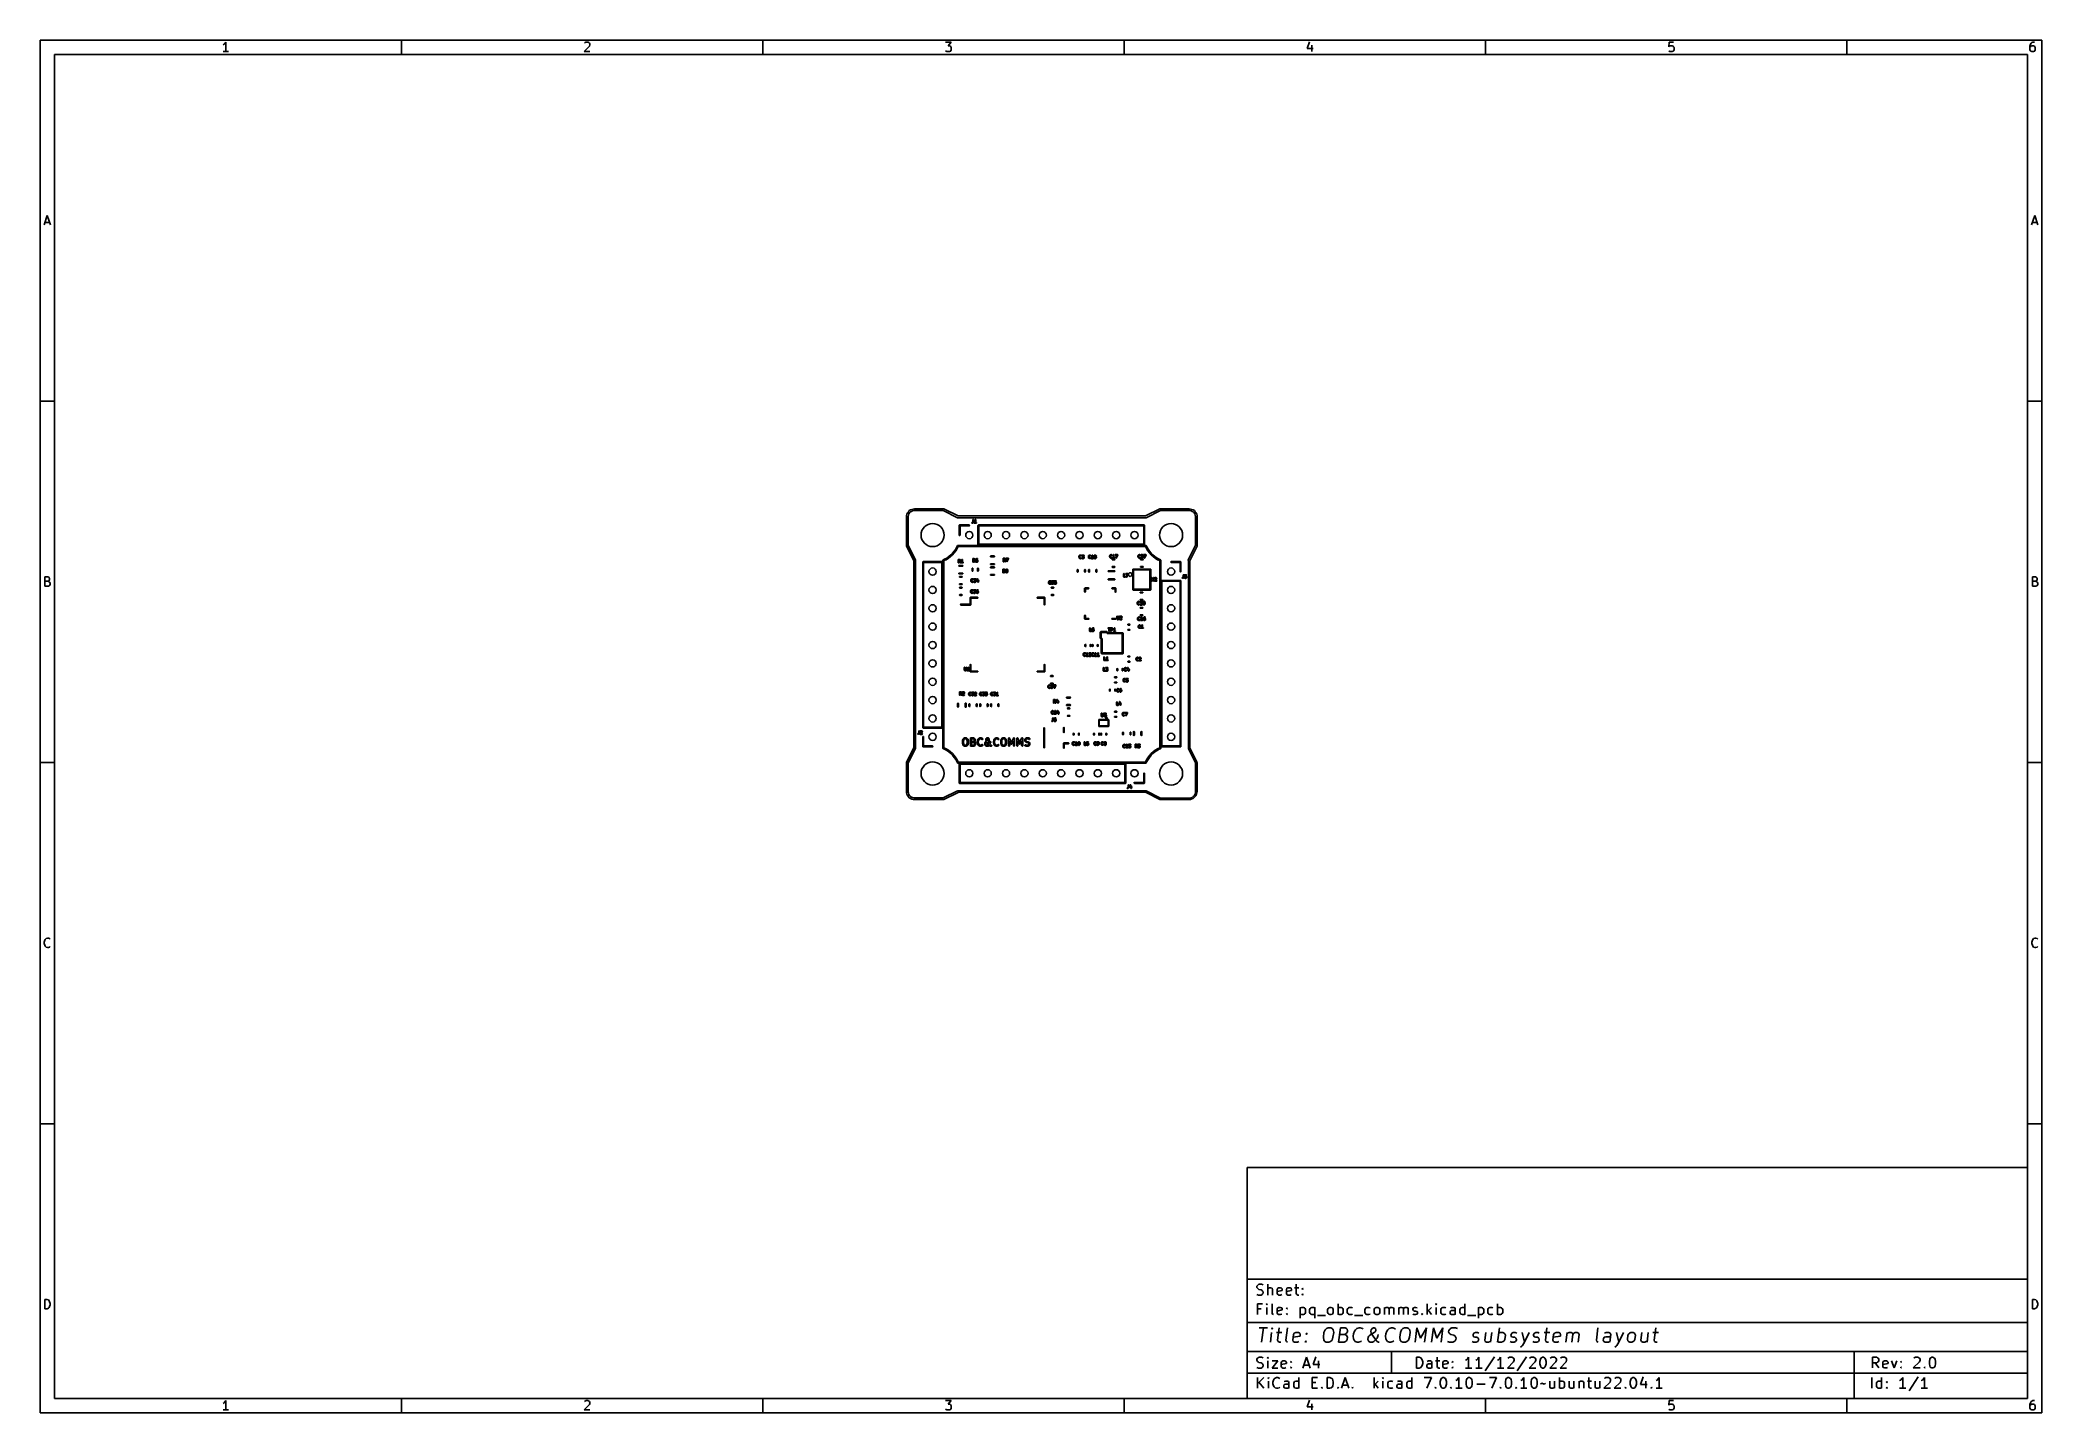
# Model space of a CAD drawing. Extents: x 0.4 to 11.3, y -7.9 to -0.4.
import ezdxf

# ---------------------------------------------------------------- set-up
doc = ezdxf.new("R2010")
doc.units = 0
doc.header["$MEASUREMENT"] = 0
doc.layers.add('BLACK', color=7, linetype='CONTINUOUS')

msp = doc.modelspace()

# ---------------------------------------------------------------- linework, layer by layer
at = {"layer": 'BLACK', "linetype": 'CONTINUOUS'}
for p, q in [((0.394, -0.394), (11.299, -0.394)), ((0.394, -7.874), (0.394, -0.394)), ((1.396, -0.417), (1.392, -0.42)), ((1.401, -0.413), (1.396, -0.417)), ((1.406, -0.405), (1.401, -0.413)), ((1.406, -0.456), (1.406, -0.405)), ((2.362, -0.472), (2.362, -0.394)), ((3.387, -0.427), (3.358, -0.456)), ((3.36, -0.41), (3.363, -0.408)), ((3.363, -0.408), (3.367, -0.405)), ((3.367, -0.405), (3.38, -0.405)), ((3.38, -0.405), (3.384, -0.408)), ((3.384, -0.408), (3.387, -0.41)), ((3.387, -0.41), (3.389, -0.415)), ((3.389, -0.42), (3.387, -0.427)), ((3.389, -0.415), (3.389, -0.42)), ((4.331, -0.472), (4.331, -0.394)), ((5.326, -0.405), (5.358, -0.405)), ((5.358, -0.405), (5.341, -0.425)), ((5.341, -0.425), (5.348, -0.425)), ((5.348, -0.425), (5.353, -0.427)), ((5.353, -0.427), (5.355, -0.43)), ((5.355, -0.43), (5.358, -0.435)), ((5.358, -0.435), (5.358, -0.447)), ((6.299, -0.472), (6.299, -0.394)), ((7.309, -0.403), (7.297, -0.439)), ((7.321, -0.422), (7.321, -0.456)), ((8.268, -0.472), (8.268, -0.394)), ((9.268, -0.405), (9.266, -0.43)), ((9.266, -0.43), (9.268, -0.427)), ((9.292, -0.405), (9.268, -0.405)), ((9.268, -0.427), (9.273, -0.425)), ((9.273, -0.425), (9.285, -0.425)), ((9.285, -0.425), (9.29, -0.427)), ((9.29, -0.427), (9.292, -0.43)), ((9.292, -0.43), (9.295, -0.435)), ((9.295, -0.435), (9.295, -0.447)), ((10.236, -0.472), (10.236, -0.394)), ((11.237, -0.417), (11.234, -0.427)), ((11.234, -0.427), (11.234, -0.447)), ((11.237, -0.43), (11.234, -0.435)), ((11.241, -0.41), (11.237, -0.417)), ((11.239, -0.427), (11.237, -0.43)), ((11.244, -0.425), (11.239, -0.427)), ((11.244, -0.408), (11.241, -0.41)), ((11.249, -0.405), (11.244, -0.408)), ((11.254, -0.425), (11.244, -0.425)), ((11.258, -0.405), (11.249, -0.405)), ((11.258, -0.427), (11.254, -0.425)), ((11.261, -0.43), (11.258, -0.427)), ((11.263, -0.435), (11.261, -0.43)), ((11.263, -0.447), (11.263, -0.435)), ((11.299, -0.394), (11.299, -7.874)), ((0.472, -0.472), (11.221, -0.472)), ((0.472, -7.796), (0.472, -0.472)), ((1.421, -0.456), (1.392, -0.456)), ((3.358, -0.456), (3.389, -0.456)), ((5.329, -0.454), (5.326, -0.452)), ((5.333, -0.456), (5.329, -0.454)), ((5.348, -0.456), (5.333, -0.456)), ((5.353, -0.454), (5.348, -0.456)), ((5.355, -0.452), (5.353, -0.454)), ((5.358, -0.447), (5.355, -0.452)), ((7.297, -0.439), (7.329, -0.439)), ((9.268, -0.454), (9.266, -0.452)), ((9.273, -0.456), (9.268, -0.454)), ((9.285, -0.456), (9.273, -0.456)), ((9.29, -0.454), (9.285, -0.456)), ((9.292, -0.452), (9.29, -0.454)), ((9.295, -0.447), (9.292, -0.452)), ((11.221, -0.472), (11.221, -7.796)), ((11.234, -0.447), (11.237, -0.452)), ((11.237, -0.452), (11.239, -0.454)), ((11.239, -0.454), (11.244, -0.456)), ((11.244, -0.456), (11.254, -0.456)), ((11.254, -0.456), (11.258, -0.454)), ((11.258, -0.454), (11.261, -0.452)), ((11.261, -0.452), (11.263, -0.447)), ((0.416, -1.401), (0.433, -1.35)), ((0.421, -1.387), (0.445, -1.387)), ((0.433, -1.35), (0.45, -1.401)), ((11.243, -1.401), (11.26, -1.35)), ((11.248, -1.387), (11.272, -1.387)), ((11.26, -1.35), (11.277, -1.401)), ((0.394, -2.362), (0.472, -2.362)), ((11.299, -2.362), (11.221, -2.362)), ((5.113, -2.992), (5.114, -2.984)), ((5.113, -3.15), (5.113, -2.992)), ((5.114, -2.984), (5.116, -2.977)), ((5.116, -2.977), (5.119, -2.97)), ((5.119, -2.97), (5.124, -2.964)), ((5.124, -2.982), (5.123, -2.989)), ((5.123, -2.989), (5.123, -2.992)), ((5.123, -2.992), (5.123, -3.148)), ((5.124, -2.964), (5.129, -2.958)), ((5.127, -2.976), (5.124, -2.982)), ((5.131, -2.97), (5.127, -2.976)), ((5.129, -2.958), (5.135, -2.954)), ((5.136, -2.965), (5.131, -2.97)), ((5.135, -2.954), (5.142, -2.951)), ((5.141, -2.962), (5.136, -2.965)), ((5.147, -2.959), (5.141, -2.962)), ((5.142, -2.951), (5.15, -2.949)), ((5.154, -2.958), (5.147, -2.959)), ((5.15, -2.949), (5.157, -2.948)), ((5.157, -2.958), (5.154, -2.958)), ((5.157, -2.948), (5.315, -2.948)), ((5.314, -2.958), (5.157, -2.958)), ((5.391, -2.997), (5.314, -2.958)), ((5.315, -2.948), (5.316, -2.948)), ((5.316, -2.948), (5.317, -2.948)), ((5.317, -2.948), (5.317, -2.948)), ((5.317, -2.948), (5.395, -2.987)), ((5.392, -2.997), (5.391, -2.997)), ((5.394, -2.997), (5.392, -2.997)), ((5.392, -2.997), (5.392, -2.997)), ((5.906, -2.997), (5.394, -2.997)), ((5.395, -2.987), (5.906, -2.987)), ((5.401, -3.037), (5.403, -3.036)), ((5.401, -3.039), (5.401, -3.037)), ((5.401, -3.091), (5.401, -3.039)), ((5.403, -3.036), (5.456, -3.036)), ((5.456, -3.041), (5.406, -3.041)), ((5.406, -3.041), (5.406, -3.091)), ((5.456, -3.036), (5.457, -3.037)), ((5.457, -3.04), (5.456, -3.041)), ((5.457, -3.037), (5.458, -3.039)), ((5.458, -3.039), (5.457, -3.04)), ((5.47, -3.025), (5.47, -3.023)), ((5.47, -3.023), (5.472, -3.023)), ((5.47, -3.026), (5.47, -3.025)), ((5.472, -3.027), (5.47, -3.026)), ((5.472, -3.023), (5.473, -3.023)), ((5.473, -3.027), (5.472, -3.027)), ((5.473, -3.023), (5.475, -3.022)), ((5.474, -3.026), (5.473, -3.027)), ((5.476, -3.026), (5.474, -3.026)), ((5.474, -3.026), (5.474, -3.026)), ((5.475, -3.021), (5.476, -3.02)), ((5.475, -3.022), (5.475, -3.021)), ((5.476, -3.009), (5.476, -3.007)), ((5.476, -3.007), (5.478, -3.007)), ((5.476, -3.02), (5.476, -3.009)), ((5.477, -3.025), (5.476, -3.026)), ((5.479, -3.024), (5.477, -3.025)), ((5.477, -3.025), (5.477, -3.025)), ((5.478, -3.007), (5.479, -3.007)), ((5.479, -3.007), (5.48, -3.009)), ((5.48, -3.021), (5.479, -3.023)), ((5.479, -3.023), (5.479, -3.023)), ((5.479, -3.023), (5.479, -3.024)), ((5.48, -3.009), (5.48, -3.02)), ((5.48, -3.02), (5.48, -3.02)), ((5.48, -3.02), (5.48, -3.021)), ((5.483, -3.013), (5.484, -3.012)), ((5.483, -3.014), (5.483, -3.013)), ((5.484, -3.015), (5.483, -3.014)), ((5.483, -3.025), (5.483, -3.023)), ((5.483, -3.023), (5.485, -3.023)), ((5.483, -3.026), (5.483, -3.025)), ((5.485, -3.027), (5.483, -3.026)), ((5.484, -3.012), (5.485, -3.011)), ((5.485, -3.015), (5.484, -3.015)), ((5.485, -3.011), (5.486, -3.01)), ((5.487, -3.014), (5.485, -3.015)), ((5.485, -3.023), (5.487, -3.023)), ((5.489, -3.027), (5.485, -3.027)), ((5.486, -3.01), (5.487, -3.008)), ((5.487, -3.008), (5.488, -3.008)), ((5.487, -3.023), (5.487, -3.014)), ((5.487, -3.014), (5.487, -3.014)), ((5.488, -3.008), (5.488, -3.007)), ((5.488, -3.007), (5.488, -3.007)), ((5.488, -3.007), (5.489, -3.007)), ((5.489, -3.007), (5.489, -3.007)), ((5.489, -3.007), (5.489, -3.007)), ((5.489, -3.007), (5.49, -3.007)), ((5.494, -3.027), (5.489, -3.027)), ((5.49, -3.007), (5.49, -3.007)), ((5.49, -3.007), (5.49, -3.007)), ((5.49, -3.007), (5.491, -3.007)), ((5.491, -3.007), (5.491, -3.008)), ((5.491, -3.008), (5.491, -3.008)), ((5.491, -3.008), (5.491, -3.009)), ((5.491, -3.009), (5.491, -3.009)), ((5.491, -3.009), (5.491, -3.023)), ((5.491, -3.023), (5.494, -3.023)), ((5.494, -3.023), (5.495, -3.023)), ((5.495, -3.026), (5.494, -3.027)), ((5.495, -3.023), (5.496, -3.025)), ((5.496, -3.025), (5.495, -3.026)), ((5.503, -3.039), (5.504, -3.037)), ((5.503, -3.143), (5.503, -3.039)), ((5.504, -3.037), (5.506, -3.036)), ((5.506, -3.036), (6.408, -3.036)), ((5.508, -3.041), (5.508, -3.141)), ((6.406, -3.041), (5.508, -3.041)), ((5.906, -2.987), (6.416, -2.987)), ((6.417, -2.997), (5.906, -2.997)), ((6.406, -3.141), (6.406, -3.041)), ((6.408, -3.036), (6.41, -3.037)), ((6.41, -3.037), (6.41, -3.039)), ((6.41, -3.039), (6.41, -3.143)), ((6.416, -2.987), (6.494, -2.948)), ((6.418, -2.997), (6.417, -2.997)), ((6.42, -2.997), (6.418, -2.997)), ((6.418, -2.997), (6.418, -2.997)), ((6.497, -2.958), (6.42, -2.997)), ((6.494, -2.948), (6.495, -2.948)), ((6.495, -2.948), (6.496, -2.948)), ((6.496, -2.948), (6.496, -2.948)), ((6.496, -2.948), (6.654, -2.948)), ((6.654, -2.958), (6.497, -2.958)), ((6.654, -2.948), (6.661, -2.949)), ((6.657, -2.958), (6.654, -2.958)), ((6.664, -2.959), (6.657, -2.958)), ((6.661, -2.949), (6.669, -2.951)), ((6.67, -2.962), (6.664, -2.959)), ((6.669, -2.951), (6.676, -2.954)), ((6.676, -2.965), (6.67, -2.962)), ((6.676, -2.954), (6.682, -2.958)), ((6.68, -2.97), (6.676, -2.965)), ((6.684, -2.976), (6.68, -2.97)), ((6.682, -2.958), (6.687, -2.964)), ((6.687, -2.982), (6.684, -2.976)), ((6.687, -2.964), (6.692, -2.97)), ((6.688, -2.989), (6.687, -2.982)), ((6.688, -2.992), (6.688, -2.989)), ((6.688, -3.148), (6.688, -2.992)), ((6.692, -2.97), (6.695, -2.977)), ((6.695, -2.977), (6.697, -2.984)), ((6.697, -2.984), (6.698, -2.992)), ((6.698, -2.992), (6.698, -2.992)), ((6.698, -2.992), (6.698, -2.992)), ((6.698, -2.992), (6.698, -2.992)), ((6.698, -2.992), (6.698, -3.15)), ((5.114, -3.152), (5.113, -3.15)), ((5.113, -3.15), (5.113, -3.15)), ((5.113, -3.15), (5.113, -3.15)), ((5.153, -3.23), (5.114, -3.152)), ((5.123, -3.148), (5.162, -3.226)), ((5.382, -3.167), (5.388, -3.155)), ((5.388, -3.155), (5.391, -3.148)), ((5.396, -3.153), (5.39, -3.164)), ((5.391, -3.148), (5.392, -3.148)), ((5.392, -3.148), (5.392, -3.147)), ((5.392, -3.147), (5.392, -3.147)), ((5.392, -3.147), (5.392, -3.147)), ((5.392, -3.147), (5.393, -3.147)), ((5.393, -3.147), (5.394, -3.147)), ((5.394, -3.147), (6.417, -3.147)), ((6.415, -3.153), (5.396, -3.153)), ((5.401, -3.093), (5.401, -3.091)), ((5.403, -3.093), (5.401, -3.093)), ((5.405, -3.093), (5.403, -3.093)), ((5.406, -3.091), (5.405, -3.093)), ((5.504, -3.145), (5.503, -3.143)), ((5.506, -3.146), (5.504, -3.145)), ((6.408, -3.146), (5.506, -3.146)), ((5.508, -3.141), (6.406, -3.141)), ((6.41, -3.145), (6.408, -3.146)), ((6.41, -3.143), (6.41, -3.145)), ((6.421, -3.164), (6.415, -3.153)), ((6.417, -3.147), (6.418, -3.147)), ((6.418, -3.147), (6.419, -3.147)), ((6.419, -3.147), (6.419, -3.147)), ((6.419, -3.147), (6.419, -3.148)), ((6.419, -3.148), (6.42, -3.148)), ((6.42, -3.148), (6.42, -3.148)), ((6.42, -3.148), (6.42, -3.148)), ((6.42, -3.148), (6.423, -3.155)), ((6.423, -3.155), (6.43, -3.167)), ((6.649, -3.226), (6.688, -3.148)), ((6.697, -3.152), (6.658, -3.231)), ((6.698, -3.151), (6.697, -3.151)), ((6.697, -3.151), (6.697, -3.152)), ((6.698, -3.15), (6.698, -3.151)), ((5.153, -4.251), (5.153, -3.23)), ((5.162, -3.226), (5.162, -3.227)), ((5.162, -3.227), (5.162, -3.228)), ((5.162, -3.228), (5.162, -3.228)), ((5.162, -3.228), (5.162, -4.252)), ((5.202, -3.236), (5.204, -3.235)), ((5.202, -3.238), (5.202, -3.236)), ((5.202, -4.14), (5.202, -3.238)), ((5.204, -3.235), (5.309, -3.235)), ((5.206, -3.24), (5.206, -4.138)), ((5.306, -3.24), (5.206, -3.24)), ((5.306, -4.138), (5.306, -3.24)), ((5.309, -3.235), (5.31, -3.236)), ((5.31, -3.236), (5.311, -3.238)), ((5.311, -3.238), (5.311, -4.14)), ((5.312, -3.227), (5.313, -3.226)), ((5.312, -3.228), (5.312, -3.227)), ((5.312, -3.227), (5.312, -3.227)), ((5.312, -3.227), (5.312, -3.227)), ((5.312, -4.252), (5.312, -3.228)), ((5.313, -3.226), (5.314, -3.226)), ((5.314, -3.226), (5.32, -3.223)), ((5.314, -3.226), (5.314, -3.226)), ((5.314, -3.226), (5.314, -3.226)), ((5.329, -3.225), (5.318, -3.23)), ((5.318, -3.23), (5.318, -4.25)), ((5.32, -3.223), (5.333, -3.216)), ((5.342, -3.217), (5.329, -3.225)), ((5.333, -3.216), (5.344, -3.208)), ((5.353, -3.208), (5.342, -3.217)), ((5.344, -3.208), (5.355, -3.199)), ((5.364, -3.199), (5.353, -3.208)), ((5.355, -3.199), (5.365, -3.19)), ((5.374, -3.188), (5.364, -3.199)), ((5.365, -3.19), (5.374, -3.179)), ((5.374, -3.179), (5.382, -3.167)), ((5.383, -3.176), (5.374, -3.188)), ((5.39, -3.164), (5.383, -3.176)), ((5.396, -3.225), (5.396, -3.224)), ((5.396, -3.224), (5.398, -3.224)), ((5.396, -3.241), (5.396, -3.225)), ((5.396, -3.243), (5.396, -3.241)), ((5.398, -3.243), (5.396, -3.243)), ((5.398, -3.224), (5.404, -3.224)), ((5.399, -3.243), (5.398, -3.243)), ((5.398, -3.259), (5.398, -3.257)), ((5.398, -3.257), (5.4, -3.257)), ((5.398, -3.261), (5.398, -3.259)), ((5.4, -3.261), (5.398, -3.261)), ((5.4, -3.241), (5.399, -3.243)), ((5.403, -3.227), (5.4, -3.227)), ((5.4, -3.227), (5.4, -3.232)), ((5.4, -3.232), (5.403, -3.232)), ((5.401, -3.236), (5.4, -3.236)), ((5.4, -3.236), (5.4, -3.241)), ((5.4, -3.257), (5.419, -3.257)), ((5.419, -3.261), (5.4, -3.261)), ((5.405, -3.242), (5.401, -3.236)), ((5.404, -3.228), (5.403, -3.227)), ((5.403, -3.232), (5.404, -3.231)), ((5.404, -3.224), (5.405, -3.224)), ((5.404, -3.224), (5.404, -3.224)), ((5.405, -3.229), (5.404, -3.228)), ((5.404, -3.228), (5.404, -3.228)), ((5.404, -3.231), (5.405, -3.23)), ((5.404, -3.231), (5.404, -3.231)), ((5.405, -3.224), (5.406, -3.224)), ((5.405, -3.23), (5.405, -3.229)), ((5.406, -3.235), (5.405, -3.235)), ((5.405, -3.235), (5.408, -3.24)), ((5.407, -3.243), (5.405, -3.242)), ((5.406, -3.224), (5.406, -3.225)), ((5.406, -3.225), (5.407, -3.225)), ((5.407, -3.234), (5.406, -3.234)), ((5.406, -3.234), (5.406, -3.235)), ((5.407, -3.225), (5.407, -3.226)), ((5.407, -3.226), (5.408, -3.226)), ((5.408, -3.233), (5.407, -3.234)), ((5.407, -3.234), (5.407, -3.234)), ((5.408, -3.243), (5.407, -3.243)), ((5.408, -3.226), (5.408, -3.226)), ((5.408, -3.226), (5.409, -3.228)), ((5.409, -3.232), (5.408, -3.233)), ((5.408, -3.233), (5.408, -3.233)), ((5.408, -3.24), (5.409, -3.242)), ((5.409, -3.242), (5.408, -3.243)), ((5.409, -3.228), (5.409, -3.228)), ((5.409, -3.228), (5.409, -3.228)), ((5.409, -3.228), (5.409, -3.231)), ((5.409, -3.231), (5.409, -3.231)), ((5.409, -3.231), (5.409, -3.232)), ((5.411, -3.229), (5.412, -3.228)), ((5.411, -3.231), (5.411, -3.229)), ((5.412, -3.232), (5.411, -3.231)), ((5.411, -3.24), (5.413, -3.239)), ((5.411, -3.241), (5.411, -3.24)), ((5.411, -3.243), (5.411, -3.241)), ((5.413, -3.243), (5.411, -3.243)), ((5.412, -3.228), (5.413, -3.228)), ((5.414, -3.232), (5.412, -3.232)), ((5.413, -3.228), (5.414, -3.226)), ((5.413, -3.239), (5.415, -3.239)), ((5.417, -3.243), (5.413, -3.243)), ((5.414, -3.226), (5.416, -3.224)), ((5.415, -3.231), (5.414, -3.232)), ((5.415, -3.239), (5.415, -3.231)), ((5.415, -3.231), (5.415, -3.231)), ((5.416, -3.224), (5.416, -3.224)), ((5.416, -3.224), (5.416, -3.224)), ((5.416, -3.224), (5.416, -3.224)), ((5.416, -3.224), (5.417, -3.224)), ((5.417, -3.224), (5.417, -3.224)), ((5.417, -3.224), (5.417, -3.224)), ((5.417, -3.224), (5.418, -3.224)), ((5.422, -3.243), (5.417, -3.243)), ((5.418, -3.224), (5.418, -3.224)), ((5.418, -3.224), (5.419, -3.224)), ((5.419, -3.224), (5.419, -3.224)), ((5.419, -3.224), (5.419, -3.225)), ((5.419, -3.225), (5.419, -3.225)), ((5.419, -3.225), (5.419, -3.225)), ((5.419, -3.225), (5.419, -3.225)), ((5.419, -3.225), (5.419, -3.239)), ((5.419, -3.239), (5.422, -3.239)), ((5.419, -3.257), (5.42, -3.257)), ((5.42, -3.261), (5.419, -3.261)), ((5.42, -3.257), (5.421, -3.259)), ((5.421, -3.259), (5.42, -3.261)), ((5.422, -3.239), (5.423, -3.24)), ((5.423, -3.243), (5.422, -3.243)), ((5.423, -3.24), (5.424, -3.241)), ((5.424, -3.241), (5.423, -3.243)), ((5.472, -3.272), (5.473, -3.271)), ((5.473, -3.271), (5.475, -3.272)), ((5.475, -3.221), (5.475, -3.219)), ((5.475, -3.219), (5.477, -3.219)), ((5.475, -3.237), (5.475, -3.221)), ((5.475, -3.238), (5.475, -3.237)), ((5.477, -3.239), (5.475, -3.238)), ((5.477, -3.219), (5.483, -3.219)), ((5.478, -3.238), (5.477, -3.239)), ((5.479, -3.237), (5.478, -3.238)), ((5.482, -3.223), (5.479, -3.223)), ((5.479, -3.223), (5.479, -3.227)), ((5.479, -3.227), (5.482, -3.227)), ((5.484, -3.238), (5.479, -3.231)), ((5.479, -3.231), (5.479, -3.231)), ((5.479, -3.231), (5.479, -3.237)), ((5.483, -3.223), (5.482, -3.223)), ((5.482, -3.227), (5.483, -3.227)), ((5.483, -3.219), (5.483, -3.219)), ((5.483, -3.219), (5.485, -3.22)), ((5.483, -3.219), (5.483, -3.219)), ((5.484, -3.224), (5.483, -3.223)), ((5.483, -3.223), (5.483, -3.223)), ((5.483, -3.227), (5.483, -3.226)), ((5.483, -3.226), (5.484, -3.226)), ((5.484, -3.226), (5.484, -3.224)), ((5.485, -3.23), (5.484, -3.231)), ((5.484, -3.231), (5.487, -3.235)), ((5.485, -3.238), (5.484, -3.238)), ((5.485, -3.22), (5.485, -3.22)), ((5.485, -3.22), (5.485, -3.22)), ((5.485, -3.22), (5.486, -3.221)), ((5.486, -3.229), (5.485, -3.23)), ((5.485, -3.23), (5.485, -3.23)), ((5.485, -3.23), (5.485, -3.23)), ((5.487, -3.238), (5.485, -3.238)), ((5.486, -3.221), (5.486, -3.221)), ((5.486, -3.221), (5.487, -3.221)), ((5.487, -3.228), (5.486, -3.229)), ((5.486, -3.229), (5.486, -3.229)), ((5.487, -3.221), (5.487, -3.223)), ((5.487, -3.223), (5.487, -3.223)), ((5.487, -3.223), (5.488, -3.224)), ((5.488, -3.226), (5.487, -3.226)), ((5.487, -3.226), (5.487, -3.227)), ((5.487, -3.227), (5.487, -3.228)), ((5.487, -3.235), (5.488, -3.237)), ((5.488, -3.237), (5.487, -3.238)), ((5.488, -3.224), (5.488, -3.226)), ((5.49, -3.227), (5.49, -3.224)), ((5.49, -3.224), (5.491, -3.224)), ((5.49, -3.228), (5.49, -3.227)), ((5.49, -3.227), (5.49, -3.227)), ((5.49, -3.234), (5.49, -3.228)), ((5.491, -3.236), (5.49, -3.234)), ((5.49, -3.234), (5.49, -3.234)), ((5.49, -3.234), (5.49, -3.234)), ((5.491, -3.223), (5.492, -3.221)), ((5.491, -3.224), (5.491, -3.223)), ((5.492, -3.237), (5.491, -3.236)), ((5.491, -3.236), (5.491, -3.236)), ((5.491, -3.236), (5.491, -3.236)), ((5.492, -3.221), (5.493, -3.22)), ((5.492, -3.221), (5.492, -3.221)), ((5.492, -3.221), (5.492, -3.221)), ((5.492, -3.238), (5.492, -3.237)), ((5.492, -3.237), (5.492, -3.237)), ((5.494, -3.238), (5.492, -3.238)), ((5.493, -3.22), (5.493, -3.22)), ((5.493, -3.22), (5.494, -3.22)), ((5.494, -3.22), (5.495, -3.219)), ((5.495, -3.224), (5.494, -3.225)), ((5.494, -3.225), (5.495, -3.225)), ((5.494, -3.229), (5.494, -3.229)), ((5.494, -3.229), (5.494, -3.23)), ((5.495, -3.229), (5.494, -3.229)), ((5.494, -3.23), (5.494, -3.233)), ((5.494, -3.233), (5.494, -3.234)), ((5.494, -3.234), (5.494, -3.234)), ((5.494, -3.234), (5.495, -3.235)), ((5.495, -3.239), (5.494, -3.238)), ((5.494, -3.238), (5.494, -3.238)), ((5.495, -3.219), (5.496, -3.219)), ((5.496, -3.223), (5.495, -3.224)), ((5.495, -3.225), (5.498, -3.225)), ((5.497, -3.229), (5.495, -3.229)), ((5.495, -3.235), (5.497, -3.235)), ((5.498, -3.239), (5.495, -3.239)), ((5.496, -3.219), (5.496, -3.219)), ((5.496, -3.219), (5.499, -3.219)), ((5.497, -3.223), (5.496, -3.223)), ((5.499, -3.223), (5.497, -3.223)), ((5.498, -3.229), (5.497, -3.229)), ((5.497, -3.235), (5.498, -3.234)), ((5.498, -3.225), (5.498, -3.225)), ((5.498, -3.225), (5.498, -3.225)), ((5.498, -3.225), (5.5, -3.226)), ((5.499, -3.23), (5.498, -3.229)), ((5.498, -3.229), (5.498, -3.229)), ((5.498, -3.234), (5.499, -3.233)), ((5.498, -3.234), (5.498, -3.234)), ((5.5, -3.238), (5.498, -3.238)), ((5.498, -3.238), (5.498, -3.238)), ((5.498, -3.238), (5.498, -3.239)), ((5.499, -3.219), (5.5, -3.219)), ((5.5, -3.222), (5.499, -3.223)), ((5.499, -3.233), (5.499, -3.23)), ((5.5, -3.219), (5.501, -3.221)), ((5.501, -3.221), (5.5, -3.222)), ((5.5, -3.226), (5.5, -3.226)), ((5.5, -3.226), (5.5, -3.226)), ((5.5, -3.226), (5.501, -3.227)), ((5.501, -3.236), (5.5, -3.237)), ((5.5, -3.237), (5.5, -3.237)), ((5.5, -3.237), (5.5, -3.238)), ((5.501, -3.227), (5.501, -3.227)), ((5.501, -3.227), (5.502, -3.227)), ((5.502, -3.236), (5.501, -3.236)), ((5.501, -3.236), (5.501, -3.236)), ((5.501, -3.272), (5.503, -3.271)), ((5.502, -3.227), (5.502, -3.229)), ((5.502, -3.229), (5.502, -3.229)), ((5.502, -3.229), (5.503, -3.23)), ((5.503, -3.234), (5.502, -3.234)), ((5.502, -3.234), (5.502, -3.234)), ((5.502, -3.234), (5.502, -3.236)), ((5.503, -3.23), (5.503, -3.234)), ((5.503, -3.271), (5.505, -3.272)), ((5.571, -3.208), (5.572, -3.206)), ((5.572, -3.209), (5.571, -3.208)), ((5.571, -3.249), (5.572, -3.247)), ((5.572, -3.251), (5.571, -3.249)), ((5.571, -3.267), (5.572, -3.265)), ((5.572, -3.269), (5.571, -3.267)), ((5.572, -3.206), (5.573, -3.205)), ((5.573, -3.21), (5.572, -3.209)), ((5.572, -3.247), (5.573, -3.247)), ((5.573, -3.251), (5.572, -3.251)), ((5.572, -3.265), (5.573, -3.264)), ((5.573, -3.269), (5.572, -3.269)), ((5.573, -3.205), (5.592, -3.205)), ((5.592, -3.21), (5.573, -3.21)), ((5.573, -3.247), (5.592, -3.247)), ((5.592, -3.251), (5.573, -3.251)), ((5.573, -3.264), (5.592, -3.264)), ((5.592, -3.269), (5.573, -3.269)), ((5.592, -3.205), (5.594, -3.206)), ((5.594, -3.209), (5.592, -3.21)), ((5.592, -3.247), (5.594, -3.247)), ((5.594, -3.251), (5.592, -3.251)), ((5.592, -3.264), (5.594, -3.265)), ((5.594, -3.269), (5.592, -3.269)), ((5.594, -3.206), (5.594, -3.208)), ((5.594, -3.208), (5.594, -3.209)), ((5.594, -3.247), (5.594, -3.249)), ((5.594, -3.249), (5.594, -3.251)), ((5.594, -3.265), (5.594, -3.267)), ((5.594, -3.267), (5.594, -3.269)), ((5.641, -3.219), (5.641, -3.217)), ((5.641, -3.217), (5.642, -3.217)), ((5.641, -3.235), (5.641, -3.219)), ((5.641, -3.236), (5.641, -3.235)), ((5.642, -3.237), (5.641, -3.236)), ((5.642, -3.217), (5.648, -3.217)), ((5.644, -3.236), (5.642, -3.237)), ((5.648, -3.221), (5.644, -3.221)), ((5.644, -3.221), (5.644, -3.225)), ((5.644, -3.225), (5.648, -3.225)), ((5.645, -3.229), (5.644, -3.229)), ((5.644, -3.229), (5.644, -3.235)), ((5.644, -3.235), (5.644, -3.236)), ((5.65, -3.236), (5.645, -3.229)), ((5.648, -3.217), (5.649, -3.217)), ((5.649, -3.221), (5.648, -3.221)), ((5.648, -3.225), (5.649, -3.225)), ((5.649, -3.217), (5.649, -3.217)), ((5.649, -3.217), (5.651, -3.218)), ((5.65, -3.222), (5.649, -3.221)), ((5.649, -3.221), (5.649, -3.221)), ((5.649, -3.225), (5.649, -3.224)), ((5.649, -3.224), (5.65, -3.224)), ((5.65, -3.224), (5.65, -3.222)), ((5.651, -3.228), (5.65, -3.229)), ((5.65, -3.229), (5.653, -3.233)), ((5.651, -3.236), (5.65, -3.236)), ((5.651, -3.218), (5.651, -3.218)), ((5.651, -3.218), (5.651, -3.218)), ((5.651, -3.218), (5.652, -3.219)), ((5.652, -3.227), (5.651, -3.228)), ((5.651, -3.228), (5.651, -3.228)), ((5.651, -3.228), (5.651, -3.228)), ((5.653, -3.236), (5.651, -3.236)), ((5.652, -3.219), (5.652, -3.219)), ((5.652, -3.219), (5.652, -3.219)), ((5.652, -3.219), (5.653, -3.221)), ((5.653, -3.225), (5.652, -3.226)), ((5.652, -3.226), (5.652, -3.227)), ((5.652, -3.227), (5.652, -3.227)), ((5.653, -3.221), (5.653, -3.221)), ((5.653, -3.221), (5.653, -3.222)), ((5.653, -3.222), (5.653, -3.224)), ((5.653, -3.224), (5.653, -3.224)), ((5.653, -3.224), (5.653, -3.225)), ((5.653, -3.233), (5.653, -3.235)), ((5.653, -3.235), (5.653, -3.236)), ((5.655, -3.219), (5.655, -3.217)), ((5.655, -3.217), (5.657, -3.217)), ((5.655, -3.22), (5.655, -3.219)), ((5.657, -3.221), (5.655, -3.22)), ((5.657, -3.217), (5.667, -3.217)), ((5.664, -3.221), (5.657, -3.221)), ((5.659, -3.234), (5.664, -3.221)), ((5.659, -3.235), (5.659, -3.234)), ((5.66, -3.236), (5.659, -3.235)), ((5.661, -3.236), (5.66, -3.236)), ((5.662, -3.235), (5.661, -3.236)), ((5.669, -3.22), (5.662, -3.235)), ((5.667, -3.217), (5.668, -3.217)), ((5.668, -3.217), (5.668, -3.217)), ((5.668, -3.217), (5.668, -3.217)), ((5.668, -3.217), (5.669, -3.217)), ((5.669, -3.217), (5.669, -3.218)), ((5.669, -3.218), (5.669, -3.218)), ((5.669, -3.218), (5.669, -3.218)), ((5.669, -3.218), (5.669, -3.219)), ((5.669, -3.219), (5.669, -3.219)), ((5.669, -3.219), (5.669, -3.22)), ((6.053, -3.208), (6.054, -3.205)), ((6.053, -3.209), (6.053, -3.208)), ((6.053, -3.208), (6.053, -3.208)), ((6.053, -3.211), (6.053, -3.209)), ((6.054, -3.214), (6.053, -3.211)), ((6.053, -3.211), (6.053, -3.211)), ((6.053, -3.211), (6.053, -3.211)), ((6.054, -3.205), (6.055, -3.203)), ((6.054, -3.205), (6.054, -3.205)), ((6.054, -3.205), (6.054, -3.205)), ((6.054, -3.215), (6.054, -3.214)), ((6.055, -3.216), (6.054, -3.215)), ((6.054, -3.215), (6.054, -3.215)), ((6.055, -3.203), (6.057, -3.201)), ((6.055, -3.203), (6.055, -3.203)), ((6.055, -3.203), (6.055, -3.203)), ((6.055, -3.217), (6.055, -3.216)), ((6.055, -3.216), (6.055, -3.216)), ((6.057, -3.218), (6.055, -3.217)), ((6.057, -3.201), (6.06, -3.2)), ((6.057, -3.201), (6.057, -3.201)), ((6.057, -3.201), (6.057, -3.201)), ((6.058, -3.206), (6.057, -3.209)), ((6.057, -3.209), (6.057, -3.211)), ((6.057, -3.211), (6.058, -3.213)), ((6.057, -3.219), (6.057, -3.218)), ((6.057, -3.218), (6.057, -3.218)), ((6.06, -3.219), (6.057, -3.219)), ((6.059, -3.204), (6.058, -3.205)), ((6.058, -3.205), (6.058, -3.206)), ((6.058, -3.213), (6.058, -3.214)), ((6.058, -3.214), (6.059, -3.215)), ((6.06, -3.204), (6.059, -3.204)), ((6.059, -3.215), (6.06, -3.216)), ((6.06, -3.2), (6.06, -3.2)), ((6.06, -3.2), (6.06, -3.2)), ((6.06, -3.2), (6.062, -3.2)), ((6.061, -3.204), (6.06, -3.204)), ((6.06, -3.216), (6.061, -3.216)), ((6.06, -3.22), (6.06, -3.219)), ((6.06, -3.219), (6.06, -3.219)), ((6.062, -3.22), (6.06, -3.22)), ((6.063, -3.204), (6.061, -3.204)), ((6.061, -3.216), (6.063, -3.215)), ((6.062, -3.2), (6.062, -3.2)), ((6.062, -3.2), (6.065, -3.201)), ((6.062, -3.2), (6.062, -3.2)), ((6.065, -3.219), (6.062, -3.219)), ((6.062, -3.219), (6.062, -3.219)), ((6.062, -3.219), (6.062, -3.22)), ((6.063, -3.205), (6.063, -3.204)), ((6.065, -3.205), (6.063, -3.205)), ((6.063, -3.215), (6.065, -3.214)), ((6.063, -3.215), (6.063, -3.215)), ((6.065, -3.201), (6.065, -3.201)), ((6.065, -3.201), (6.065, -3.201)), ((6.065, -3.201), (6.066, -3.202)), ((6.066, -3.205), (6.065, -3.205)), ((6.065, -3.214), (6.066, -3.215)), ((6.066, -3.217), (6.065, -3.218)), ((6.065, -3.218), (6.065, -3.218)), ((6.065, -3.218), (6.065, -3.219)), ((6.066, -3.202), (6.067, -3.203)), ((6.067, -3.203), (6.066, -3.205)), ((6.066, -3.215), (6.067, -3.216)), ((6.067, -3.216), (6.066, -3.217)), ((6.068, -3.202), (6.069, -3.2)), ((6.069, -3.203), (6.068, -3.202)), ((6.068, -3.216), (6.069, -3.215)), ((6.069, -3.217), (6.068, -3.216)), ((6.069, -3.2), (6.07, -3.2)), ((6.07, -3.204), (6.069, -3.203)), ((6.069, -3.215), (6.07, -3.214)), ((6.069, -3.218), (6.069, -3.217)), ((6.07, -3.218), (6.069, -3.218)), ((6.07, -3.2), (6.08, -3.2)), ((6.075, -3.204), (6.07, -3.204)), ((6.07, -3.214), (6.071, -3.215)), ((6.07, -3.219), (6.07, -3.218)), ((6.071, -3.219), (6.07, -3.219)), ((6.071, -3.215), (6.072, -3.215)), ((6.072, -3.219), (6.071, -3.219)), ((6.072, -3.208), (6.073, -3.207)), ((6.073, -3.209), (6.072, -3.208)), ((6.072, -3.208), (6.072, -3.208)), ((6.072, -3.208), (6.072, -3.208)), ((6.072, -3.215), (6.073, -3.216)), ((6.072, -3.22), (6.072, -3.219)), ((6.077, -3.22), (6.072, -3.22)), ((6.073, -3.207), (6.075, -3.204)), ((6.073, -3.207), (6.073, -3.207)), ((6.074, -3.21), (6.073, -3.209)), ((6.073, -3.209), (6.073, -3.209)), ((6.073, -3.209), (6.073, -3.209)), ((6.073, -3.209), (6.073, -3.209)), ((6.073, -3.216), (6.076, -3.216)), ((6.076, -3.21), (6.074, -3.21)), ((6.074, -3.21), (6.074, -3.21)), ((6.077, -3.21), (6.076, -3.21)), ((6.076, -3.216), (6.077, -3.215)), ((6.077, -3.211), (6.077, -3.21)), ((6.078, -3.211), (6.077, -3.211)), ((6.077, -3.215), (6.078, -3.214)), ((6.077, -3.215), (6.077, -3.215)), ((6.078, -3.219), (6.077, -3.219)), ((6.077, -3.219), (6.077, -3.22)), ((6.081, -3.203), (6.078, -3.206)), ((6.078, -3.206), (6.079, -3.207)), ((6.078, -3.214), (6.078, -3.211)), ((6.079, -3.219), (6.078, -3.219)), ((6.079, -3.207), (6.079, -3.207)), ((6.079, -3.207), (6.08, -3.207)), ((6.08, -3.218), (6.079, -3.218)), ((6.079, -3.218), (6.079, -3.219)), ((6.08, -3.2), (6.081, -3.2)), ((6.08, -3.2), (6.08, -3.2)), ((6.08, -3.207), (6.08, -3.208)), ((6.08, -3.208), (6.08, -3.208)), ((6.08, -3.208), (6.081, -3.208)), ((6.081, -3.217), (6.08, -3.217)), ((6.08, -3.217), (6.08, -3.217)), ((6.08, -3.217), (6.08, -3.218)), ((6.081, -3.2), (6.081, -3.2)), ((6.081, -3.2), (6.081, -3.2)), ((6.081, -3.2), (6.081, -3.201)), ((6.081, -3.201), (6.082, -3.202)), ((6.082, -3.202), (6.081, -3.202)), ((6.081, -3.202), (6.081, -3.203)), ((6.081, -3.208), (6.081, -3.21)), ((6.081, -3.21), (6.081, -3.21)), ((6.081, -3.21), (6.082, -3.211)), ((6.082, -3.215), (6.081, -3.215)), ((6.081, -3.215), (6.081, -3.215)), ((6.081, -3.215), (6.081, -3.217)), ((6.082, -3.202), (6.082, -3.202)), ((6.082, -3.202), (6.082, -3.202)), ((6.082, -3.211), (6.082, -3.215)), ((6.105, -3.205), (6.106, -3.203)), ((6.105, -3.208), (6.105, -3.205)), ((6.105, -3.205), (6.105, -3.205)), ((6.105, -3.205), (6.105, -3.205)), ((6.105, -3.209), (6.105, -3.208)), ((6.105, -3.208), (6.105, -3.208)), ((6.105, -3.211), (6.105, -3.209)), ((6.105, -3.214), (6.105, -3.211)), ((6.105, -3.211), (6.105, -3.211)), ((6.105, -3.211), (6.105, -3.211)), ((6.105, -3.215), (6.105, -3.214)), ((6.106, -3.216), (6.105, -3.215)), ((6.105, -3.215), (6.105, -3.215)), ((6.106, -3.203), (6.106, -3.203)), ((6.106, -3.203), (6.107, -3.203)), ((6.107, -3.217), (6.106, -3.216)), ((6.106, -3.216), (6.106, -3.216)), ((6.107, -3.203), (6.108, -3.201)), ((6.108, -3.218), (6.107, -3.217)), ((6.108, -3.201), (6.109, -3.201)), ((6.109, -3.206), (6.108, -3.209)), ((6.108, -3.209), (6.108, -3.211)), ((6.108, -3.211), (6.109, -3.213)), ((6.109, -3.218), (6.108, -3.218)), ((6.109, -3.201), (6.111, -3.2)), ((6.109, -3.201), (6.109, -3.201)), ((6.11, -3.205), (6.109, -3.206)), ((6.109, -3.213), (6.11, -3.214)), ((6.109, -3.219), (6.109, -3.218)), ((6.111, -3.219), (6.109, -3.219)), ((6.111, -3.204), (6.11, -3.205)), ((6.11, -3.214), (6.111, -3.215)), ((6.111, -3.2), (6.111, -3.2)), ((6.111, -3.2), (6.112, -3.2)), ((6.112, -3.204), (6.111, -3.204)), ((6.111, -3.215), (6.112, -3.216)), ((6.112, -3.22), (6.111, -3.219)), ((6.111, -3.219), (6.111, -3.219)), ((6.112, -3.2), (6.113, -3.2)), ((6.113, -3.204), (6.112, -3.204)), ((6.112, -3.216), (6.113, -3.216)), ((6.113, -3.22), (6.112, -3.22)), ((6.113, -3.2), (6.114, -3.2)), ((6.114, -3.204), (6.113, -3.204)), ((6.113, -3.216), (6.114, -3.215)), ((6.114, -3.219), (6.113, -3.22)), ((6.114, -3.2), (6.114, -3.2)), ((6.114, -3.2), (6.116, -3.201)), ((6.115, -3.205), (6.114, -3.204)), ((6.114, -3.215), (6.115, -3.215)), ((6.116, -3.219), (6.114, -3.219)), ((6.114, -3.219), (6.114, -3.219)), ((6.116, -3.205), (6.115, -3.205)), ((6.115, -3.215), (6.116, -3.214)), ((6.116, -3.201), (6.116, -3.201)), ((6.116, -3.201), (6.117, -3.201)), ((6.118, -3.205), (6.116, -3.205)), ((6.116, -3.214), (6.118, -3.215)), ((6.117, -3.218), (6.116, -3.218)), ((6.116, -3.218), (6.116, -3.219)), ((6.117, -3.201), (6.118, -3.202)), ((6.118, -3.217), (6.117, -3.218)), ((6.118, -3.202), (6.118, -3.203)), ((6.118, -3.203), (6.118, -3.205)), ((6.118, -3.215), (6.118, -3.216)), ((6.118, -3.216), (6.118, -3.217)), ((6.12, -3.206), (6.121, -3.205)), ((6.12, -3.207), (6.12, -3.206)), ((6.122, -3.208), (6.12, -3.207)), ((6.12, -3.218), (6.121, -3.216)), ((6.121, -3.219), (6.12, -3.218)), ((6.121, -3.205), (6.123, -3.204)), ((6.121, -3.216), (6.122, -3.216)), ((6.122, -3.22), (6.121, -3.219)), ((6.123, -3.208), (6.122, -3.208)), ((6.122, -3.216), (6.125, -3.216)), ((6.127, -3.22), (6.122, -3.22)), ((6.123, -3.204), (6.124, -3.203)), ((6.125, -3.207), (6.123, -3.208)), ((6.124, -3.203), (6.125, -3.201)), ((6.125, -3.201), (6.125, -3.2)), ((6.125, -3.2), (6.126, -3.2)), ((6.125, -3.201), (6.125, -3.201)), ((6.125, -3.216), (6.125, -3.207)), ((6.125, -3.207), (6.125, -3.207)), ((6.126, -3.2), (6.126, -3.2)), ((6.126, -3.2), (6.127, -3.2)), ((6.127, -3.2), (6.128, -3.2)), ((6.127, -3.2), (6.127, -3.2)), ((6.127, -3.2), (6.127, -3.2)), ((6.131, -3.22), (6.127, -3.22)), ((6.128, -3.2), (6.128, -3.2)), ((6.128, -3.2), (6.128, -3.2)), ((6.128, -3.2), (6.128, -3.201)), ((6.128, -3.201), (6.129, -3.201)), ((6.129, -3.201), (6.129, -3.202)), ((6.129, -3.202), (6.129, -3.202)), ((6.129, -3.202), (6.129, -3.216)), ((6.129, -3.216), (6.131, -3.216)), ((6.131, -3.216), (6.133, -3.216)), ((6.133, -3.219), (6.131, -3.22)), ((6.133, -3.216), (6.133, -3.218)), ((6.133, -3.218), (6.133, -3.219)), ((6.135, -3.204), (6.136, -3.202)), ((6.135, -3.205), (6.135, -3.204)), ((6.135, -3.204), (6.135, -3.204)), ((6.135, -3.206), (6.135, -3.205)), ((6.136, -3.208), (6.135, -3.206)), ((6.135, -3.206), (6.135, -3.206)), ((6.135, -3.206), (6.135, -3.206)), ((6.135, -3.211), (6.136, -3.209)), ((6.135, -3.212), (6.135, -3.211)), ((6.135, -3.211), (6.135, -3.211)), ((6.135, -3.215), (6.135, -3.212)), ((6.136, -3.217), (6.135, -3.215)), ((6.135, -3.215), (6.135, -3.215)), ((6.135, -3.215), (6.135, -3.215)), ((6.136, -3.202), (6.136, -3.202)), ((6.136, -3.202), (6.137, -3.202)), ((6.137, -3.208), (6.136, -3.208)), ((6.136, -3.208), (6.136, -3.208)), ((6.136, -3.209), (6.136, -3.209)), ((6.136, -3.209), (6.137, -3.209)), ((6.137, -3.217), (6.136, -3.217)), ((6.136, -3.217), (6.136, -3.217)), ((6.137, -3.202), (6.137, -3.201)), ((6.137, -3.201), (6.138, -3.201)), ((6.137, -3.209), (6.137, -3.208)), ((6.137, -3.209), (6.137, -3.209)), ((6.137, -3.218), (6.137, -3.217)), ((6.138, -3.218), (6.137, -3.218)), ((6.138, -3.201), (6.139, -3.2)), ((6.138, -3.201), (6.138, -3.201)), ((6.138, -3.219), (6.138, -3.218)), ((6.139, -3.219), (6.138, -3.219)), ((6.139, -3.2), (6.14, -3.2)), ((6.14, -3.205), (6.139, -3.205)), ((6.139, -3.205), (6.14, -3.206)), ((6.14, -3.211), (6.139, -3.212)), ((6.139, -3.212), (6.139, -3.214)), ((6.139, -3.214), (6.14, -3.215)), ((6.14, -3.219), (6.139, -3.219)), ((6.14, -3.2), (6.14, -3.2)), ((6.14, -3.2), (6.143, -3.2)), ((6.14, -3.204), (6.14, -3.205)), ((6.141, -3.204), (6.14, -3.204)), ((6.14, -3.206), (6.14, -3.206)), ((6.14, -3.206), (6.141, -3.207)), ((6.14, -3.211), (6.14, -3.211)), ((6.141, -3.211), (6.14, -3.211)), ((6.14, -3.215), (6.14, -3.215)), ((6.14, -3.215), (6.141, -3.216)), ((6.14, -3.22), (6.14, -3.219)), ((6.143, -3.22), (6.14, -3.22)), ((6.143, -3.204), (6.141, -3.204)), ((6.141, -3.207), (6.143, -3.207)), ((6.143, -3.211), (6.141, -3.211)), ((6.141, -3.216), (6.143, -3.216)), ((6.143, -3.2), (6.144, -3.2)), ((6.144, -3.204), (6.143, -3.204)), ((6.143, -3.207), (6.144, -3.206)), ((6.144, -3.211), (6.143, -3.211)), ((6.143, -3.216), (6.144, -3.215)), ((6.144, -3.219), (6.143, -3.22)), ((6.144, -3.2), (6.144, -3.2)), ((6.144, -3.2), (6.146, -3.201)), ((6.144, -3.205), (6.144, -3.204)), ((6.144, -3.206), (6.144, -3.205)), ((6.144, -3.205), (6.144, -3.205)), ((6.144, -3.206), (6.144, -3.206)), ((6.144, -3.212), (6.144, -3.211)), ((6.144, -3.211), (6.144, -3.211)), ((6.144, -3.214), (6.144, -3.212)), ((6.144, -3.215), (6.144, -3.214)), ((6.144, -3.215), (6.144, -3.215)), ((6.146, -3.219), (6.144, -3.219)), ((6.144, -3.219), (6.144, -3.219)), ((6.146, -3.201), (6.146, -3.201)), ((6.146, -3.201), (6.146, -3.201)), ((6.146, -3.201), (6.147, -3.202)), ((6.147, -3.217), (6.146, -3.218)), ((6.146, -3.218), (6.146, -3.218)), ((6.146, -3.218), (6.146, -3.219)), ((6.147, -3.202), (6.147, -3.202)), ((6.147, -3.202), (6.147, -3.202)), ((6.147, -3.202), (6.148, -3.204)), ((6.148, -3.206), (6.147, -3.208)), ((6.147, -3.208), (6.147, -3.208)), ((6.147, -3.208), (6.147, -3.208)), ((6.147, -3.208), (6.147, -3.209)), ((6.147, -3.209), (6.147, -3.209)), ((6.147, -3.209), (6.147, -3.209)), ((6.147, -3.209), (6.147, -3.209)), ((6.147, -3.209), (6.148, -3.211)), ((6.148, -3.215), (6.147, -3.217)), ((6.147, -3.217), (6.147, -3.217)), ((6.147, -3.217), (6.147, -3.217)), ((6.148, -3.204), (6.148, -3.204)), ((6.148, -3.204), (6.148, -3.205)), ((6.148, -3.205), (6.148, -3.206)), ((6.148, -3.206), (6.148, -3.206)), ((6.148, -3.206), (6.148, -3.206)), ((6.148, -3.211), (6.148, -3.211)), ((6.148, -3.211), (6.148, -3.212)), ((6.148, -3.212), (6.148, -3.215)), ((6.148, -3.215), (6.148, -3.215)), ((6.148, -3.215), (6.148, -3.215)), ((6.22, -3.205), (6.221, -3.202)), ((6.22, -3.206), (6.22, -3.205)), ((6.22, -3.205), (6.22, -3.205)), ((6.22, -3.208), (6.22, -3.206)), ((6.221, -3.211), (6.22, -3.208)), ((6.22, -3.208), (6.22, -3.208)), ((6.22, -3.208), (6.22, -3.208)), ((6.221, -3.202), (6.222, -3.2)), ((6.221, -3.202), (6.221, -3.202)), ((6.221, -3.202), (6.221, -3.202)), ((6.221, -3.212), (6.221, -3.211)), ((6.221, -3.211), (6.221, -3.211)), ((6.222, -3.213), (6.221, -3.212)), ((6.222, -3.2), (6.224, -3.198)), ((6.222, -3.2), (6.222, -3.2)), ((6.222, -3.2), (6.222, -3.2)), ((6.222, -3.214), (6.222, -3.213)), ((6.222, -3.213), (6.222, -3.213)), ((6.224, -3.215), (6.222, -3.214)), ((6.224, -3.198), (6.224, -3.198)), ((6.224, -3.198), (6.225, -3.198)), ((6.225, -3.203), (6.224, -3.206)), ((6.224, -3.206), (6.224, -3.208)), ((6.224, -3.208), (6.225, -3.21)), ((6.225, -3.216), (6.224, -3.215)), ((6.224, -3.215), (6.224, -3.215)), ((6.225, -3.198), (6.227, -3.197)), ((6.226, -3.201), (6.225, -3.202)), ((6.225, -3.202), (6.225, -3.203)), ((6.225, -3.21), (6.225, -3.211)), ((6.225, -3.211), (6.226, -3.212)), ((6.227, -3.216), (6.225, -3.216)), ((6.228, -3.201), (6.226, -3.201)), ((6.226, -3.212), (6.228, -3.213)), ((6.227, -3.197), (6.227, -3.197)), ((6.227, -3.197), (6.227, -3.197)), ((6.227, -3.197), (6.229, -3.197)), ((6.227, -3.217), (6.227, -3.216)), ((6.227, -3.216), (6.227, -3.216)), ((6.229, -3.217), (6.227, -3.217)), ((6.229, -3.201), (6.228, -3.201)), ((6.228, -3.213), (6.229, -3.213)), ((6.229, -3.197), (6.23, -3.197)), ((6.229, -3.197), (6.229, -3.197)), ((6.23, -3.201), (6.229, -3.201)), ((6.229, -3.213), (6.23, -3.212)), ((6.23, -3.216), (6.229, -3.216)), ((6.229, -3.216), (6.229, -3.217)), ((6.23, -3.197), (6.232, -3.198)), ((6.231, -3.202), (6.23, -3.201)), ((6.23, -3.212), (6.231, -3.212)), ((6.232, -3.216), (6.23, -3.216)), ((6.232, -3.202), (6.231, -3.202)), ((6.231, -3.212), (6.232, -3.211)), ((6.232, -3.198), (6.232, -3.198)), ((6.232, -3.198), (6.233, -3.198)), ((6.233, -3.202), (6.232, -3.202)), ((6.232, -3.211), (6.233, -3.212)), ((6.233, -3.215), (6.232, -3.215)), ((6.232, -3.215), (6.232, -3.216)), ((6.233, -3.198), (6.233, -3.199)), ((6.233, -3.199), (6.234, -3.2)), ((6.234, -3.2), (6.233, -3.202)), ((6.233, -3.212), (6.234, -3.213)), ((6.234, -3.213), (6.233, -3.214)), ((6.233, -3.214), (6.233, -3.215)), ((6.234, -3.224), (6.235, -3.222)), ((6.235, -3.226), (6.234, -3.224)), ((6.234, -3.264), (6.235, -3.263)), ((6.235, -3.266), (6.234, -3.264)), ((6.235, -3.222), (6.236, -3.222)), ((6.236, -3.226), (6.235, -3.226)), ((6.235, -3.263), (6.236, -3.262)), ((6.236, -3.267), (6.235, -3.266)), ((6.236, -3.203), (6.237, -3.202)), ((6.236, -3.204), (6.236, -3.203)), ((6.237, -3.205), (6.236, -3.204)), ((6.236, -3.215), (6.237, -3.213)), ((6.237, -3.216), (6.236, -3.215)), ((6.236, -3.222), (6.247, -3.222)), ((6.247, -3.226), (6.236, -3.226)), ((6.236, -3.262), (6.247, -3.262)), ((6.247, -3.267), (6.236, -3.267)), ((6.237, -3.202), (6.238, -3.201)), ((6.239, -3.205), (6.237, -3.205)), ((6.237, -3.213), (6.238, -3.213)), ((6.238, -3.217), (6.237, -3.216)), ((6.238, -3.201), (6.239, -3.2)), ((6.238, -3.213), (6.241, -3.213)), ((6.242, -3.217), (6.238, -3.217)), ((6.239, -3.2), (6.241, -3.198)), ((6.24, -3.204), (6.239, -3.205)), ((6.241, -3.204), (6.24, -3.204)), ((6.241, -3.198), (6.241, -3.197)), ((6.241, -3.197), (6.242, -3.197)), ((6.241, -3.198), (6.241, -3.198)), ((6.241, -3.213), (6.241, -3.204)), ((6.242, -3.197), (6.242, -3.197)), ((6.242, -3.197), (6.242, -3.197)), ((6.242, -3.197), (6.242, -3.197)), ((6.242, -3.197), (6.243, -3.197)), ((6.247, -3.217), (6.242, -3.217)), ((6.243, -3.197), (6.244, -3.197)), ((6.244, -3.197), (6.244, -3.197)), ((6.244, -3.197), (6.244, -3.197)), ((6.244, -3.197), (6.244, -3.198)), ((6.244, -3.198), (6.244, -3.198)), ((6.244, -3.198), (6.244, -3.199)), ((6.244, -3.199), (6.244, -3.199)), ((6.244, -3.199), (6.244, -3.213)), ((6.244, -3.213), (6.247, -3.213)), ((6.247, -3.213), (6.248, -3.213)), ((6.248, -3.216), (6.247, -3.217)), ((6.247, -3.222), (6.249, -3.222)), ((6.249, -3.226), (6.247, -3.226)), ((6.247, -3.262), (6.249, -3.263)), ((6.249, -3.266), (6.247, -3.267)), ((6.248, -3.213), (6.249, -3.215)), ((6.249, -3.215), (6.248, -3.216)), ((6.249, -3.222), (6.25, -3.224)), ((6.25, -3.224), (6.249, -3.226)), ((6.249, -3.263), (6.25, -3.264)), ((6.25, -3.264), (6.249, -3.266)), ((6.25, -3.199), (6.251, -3.197)), ((6.251, -3.2), (6.25, -3.199)), ((6.251, -3.197), (6.252, -3.197)), ((6.252, -3.201), (6.251, -3.2)), ((6.252, -3.197), (6.263, -3.197)), ((6.26, -3.201), (6.252, -3.201)), ((6.254, -3.214), (6.26, -3.201)), ((6.254, -3.215), (6.254, -3.214)), ((6.255, -3.216), (6.254, -3.215)), ((6.257, -3.216), (6.255, -3.216)), ((6.258, -3.215), (6.257, -3.216)), ((6.265, -3.2), (6.258, -3.215)), ((6.263, -3.197), (6.264, -3.197)), ((6.263, -3.197), (6.263, -3.197)), ((6.264, -3.197), (6.264, -3.197)), ((6.264, -3.197), (6.264, -3.197)), ((6.264, -3.197), (6.264, -3.198)), ((6.264, -3.198), (6.265, -3.198)), ((6.265, -3.198), (6.265, -3.198)), ((6.265, -3.198), (6.265, -3.199)), ((6.265, -3.199), (6.265, -3.199)), ((6.265, -3.199), (6.265, -3.2)), ((6.374, -3.205), (6.375, -3.202)), ((6.374, -3.206), (6.374, -3.205)), ((6.374, -3.205), (6.374, -3.205)), ((6.374, -3.208), (6.374, -3.206)), ((6.375, -3.211), (6.374, -3.208)), ((6.374, -3.208), (6.374, -3.208)), ((6.374, -3.208), (6.374, -3.208)), ((6.375, -3.202), (6.376, -3.2)), ((6.375, -3.202), (6.375, -3.202)), ((6.375, -3.202), (6.375, -3.202)), ((6.375, -3.212), (6.375, -3.211)), ((6.375, -3.211), (6.375, -3.211)), ((6.376, -3.213), (6.375, -3.212)), ((6.376, -3.2), (6.378, -3.198)), ((6.376, -3.2), (6.376, -3.2)), ((6.376, -3.2), (6.376, -3.2)), ((6.376, -3.214), (6.376, -3.213)), ((6.376, -3.213), (6.376, -3.213)), ((6.378, -3.215), (6.376, -3.214)), ((6.378, -3.198), (6.378, -3.198)), ((6.378, -3.198), (6.379, -3.198)), ((6.379, -3.203), (6.378, -3.206)), ((6.378, -3.206), (6.378, -3.208)), ((6.378, -3.208), (6.379, -3.21)), ((6.379, -3.216), (6.378, -3.215)), ((6.378, -3.215), (6.378, -3.215)), ((6.379, -3.198), (6.381, -3.197)), ((6.38, -3.201), (6.379, -3.202)), ((6.379, -3.202), (6.379, -3.203)), ((6.379, -3.21), (6.379, -3.211)), ((6.379, -3.211), (6.38, -3.212)), ((6.381, -3.216), (6.379, -3.216)), ((6.382, -3.201), (6.38, -3.201)), ((6.38, -3.212), (6.382, -3.213)), ((6.381, -3.197), (6.381, -3.197)), ((6.381, -3.197), (6.381, -3.197)), ((6.381, -3.197), (6.383, -3.197)), ((6.381, -3.217), (6.381, -3.216)), ((6.381, -3.216), (6.381, -3.216)), ((6.383, -3.217), (6.381, -3.217)), ((6.383, -3.201), (6.382, -3.201)), ((6.382, -3.213), (6.383, -3.213)), ((6.383, -3.197), (6.384, -3.197)), ((6.383, -3.197), (6.383, -3.197)), ((6.384, -3.201), (6.383, -3.201)), ((6.383, -3.213), (6.384, -3.212)), ((6.384, -3.216), (6.383, -3.216)), ((6.383, -3.216), (6.383, -3.217)), ((6.384, -3.197), (6.386, -3.198)), ((6.385, -3.202), (6.384, -3.201)), ((6.384, -3.212), (6.385, -3.212)), ((6.386, -3.216), (6.384, -3.216)), ((6.386, -3.202), (6.385, -3.202)), ((6.385, -3.212), (6.386, -3.211)), ((6.386, -3.198), (6.386, -3.198)), ((6.386, -3.198), (6.387, -3.198)), ((6.387, -3.202), (6.386, -3.202)), ((6.386, -3.211), (6.387, -3.212)), ((6.387, -3.215), (6.386, -3.215)), ((6.386, -3.215), (6.386, -3.216)), ((6.387, -3.198), (6.387, -3.199)), ((6.387, -3.199), (6.388, -3.2)), ((6.388, -3.2), (6.387, -3.202)), ((6.387, -3.212), (6.388, -3.213)), ((6.388, -3.213), (6.387, -3.214)), ((6.387, -3.214), (6.387, -3.215)), ((6.388, -3.224), (6.388, -3.222)), ((6.388, -3.222), (6.39, -3.222)), ((6.388, -3.226), (6.388, -3.224)), ((6.39, -3.226), (6.388, -3.226)), ((6.388, -3.264), (6.388, -3.262)), ((6.388, -3.262), (6.39, -3.262)), ((6.388, -3.266), (6.388, -3.264)), ((6.39, -3.266), (6.388, -3.266)), ((6.389, -3.215), (6.39, -3.213)), ((6.39, -3.216), (6.389, -3.215)), ((6.39, -3.2), (6.391, -3.199)), ((6.391, -3.202), (6.39, -3.2)), ((6.39, -3.213), (6.399, -3.204)), ((6.391, -3.217), (6.39, -3.216)), ((6.39, -3.222), (6.401, -3.222)), ((6.401, -3.226), (6.39, -3.226)), ((6.39, -3.262), (6.401, -3.262)), ((6.401, -3.266), (6.39, -3.266)), ((6.391, -3.199), (6.391, -3.198)), ((6.391, -3.198), (6.392, -3.198)), ((6.392, -3.202), (6.391, -3.202)), ((6.401, -3.217), (6.391, -3.217)), ((6.392, -3.198), (6.393, -3.197)), ((6.392, -3.198), (6.392, -3.198)), ((6.393, -3.202), (6.392, -3.202)), ((6.393, -3.197), (6.394, -3.197)), ((6.394, -3.201), (6.393, -3.202)), ((6.394, -3.197), (6.394, -3.197)), ((6.394, -3.197), (6.398, -3.197)), ((6.395, -3.201), (6.394, -3.201)), ((6.398, -3.201), (6.395, -3.201)), ((6.402, -3.207), (6.396, -3.213)), ((6.396, -3.213), (6.401, -3.213)), ((6.398, -3.197), (6.399, -3.197)), ((6.398, -3.197), (6.398, -3.197)), ((6.399, -3.201), (6.398, -3.201)), ((6.398, -3.201), (6.398, -3.201)), ((6.399, -3.197), (6.4, -3.198)), ((6.399, -3.202), (6.399, -3.201)), ((6.399, -3.203), (6.399, -3.202)), ((6.399, -3.204), (6.399, -3.203)), ((6.4, -3.198), (6.401, -3.198)), ((6.401, -3.198), (6.401, -3.198)), ((6.401, -3.198), (6.402, -3.199)), ((6.401, -3.213), (6.402, -3.213)), ((6.402, -3.216), (6.401, -3.217)), ((6.401, -3.222), (6.403, -3.222)), ((6.403, -3.226), (6.401, -3.226)), ((6.401, -3.262), (6.403, -3.262)), ((6.403, -3.266), (6.401, -3.266)), ((6.402, -3.199), (6.402, -3.199)), ((6.402, -3.199), (6.402, -3.199)), ((6.402, -3.199), (6.403, -3.201)), ((6.403, -3.204), (6.402, -3.206)), ((6.402, -3.206), (6.402, -3.207)), ((6.402, -3.207), (6.402, -3.207)), ((6.402, -3.213), (6.403, -3.215)), ((6.403, -3.215), (6.402, -3.216)), ((6.403, -3.201), (6.403, -3.201)), ((6.403, -3.201), (6.403, -3.202)), ((6.403, -3.202), (6.403, -3.203)), ((6.403, -3.203), (6.403, -3.204)), ((6.403, -3.204), (6.403, -3.204)), ((6.403, -3.222), (6.404, -3.224)), ((6.404, -3.224), (6.403, -3.226)), ((6.403, -3.262), (6.404, -3.264)), ((6.404, -3.264), (6.403, -3.266)), ((6.404, -3.199), (6.405, -3.197)), ((6.405, -3.2), (6.404, -3.199)), ((6.405, -3.197), (6.406, -3.197)), ((6.406, -3.201), (6.405, -3.2)), ((6.406, -3.197), (6.417, -3.197)), ((6.414, -3.201), (6.406, -3.201)), ((6.408, -3.214), (6.414, -3.201)), ((6.408, -3.215), (6.408, -3.214)), ((6.409, -3.216), (6.408, -3.215)), ((6.411, -3.216), (6.409, -3.216)), ((6.412, -3.215), (6.411, -3.216)), ((6.419, -3.2), (6.412, -3.215)), ((6.417, -3.197), (6.418, -3.197)), ((6.417, -3.197), (6.417, -3.197)), ((6.418, -3.197), (6.418, -3.197)), ((6.418, -3.197), (6.418, -3.197)), ((6.418, -3.197), (6.418, -3.198)), ((6.418, -3.198), (6.419, -3.198)), ((6.419, -3.198), (6.419, -3.198)), ((6.419, -3.198), (6.419, -3.199)), ((6.419, -3.199), (6.419, -3.199)), ((6.419, -3.199), (6.419, -3.2)), ((6.429, -3.176), (6.421, -3.164)), ((6.437, -3.188), (6.429, -3.176)), ((6.43, -3.167), (6.437, -3.179)), ((6.437, -3.179), (6.446, -3.19)), ((6.447, -3.199), (6.437, -3.188)), ((6.446, -3.19), (6.456, -3.199)), ((6.458, -3.208), (6.447, -3.199)), ((6.456, -3.199), (6.467, -3.208)), ((6.469, -3.217), (6.458, -3.208)), ((6.467, -3.208), (6.479, -3.216)), ((6.482, -3.225), (6.469, -3.217)), ((6.479, -3.216), (6.491, -3.223)), ((6.493, -3.23), (6.482, -3.225)), ((6.491, -3.223), (6.497, -3.226)), ((6.493, -4.25), (6.493, -3.23)), ((6.497, -3.226), (6.498, -3.226)), ((6.498, -3.226), (6.498, -3.226)), ((6.498, -3.226), (6.498, -3.227)), ((6.498, -3.227), (6.499, -3.227)), ((6.499, -3.227), (6.499, -3.228)), ((6.499, -3.228), (6.499, -3.228)), ((6.499, -3.228), (6.499, -4.252)), ((6.552, -3.238), (6.553, -3.236)), ((6.553, -3.239), (6.552, -3.238)), ((6.553, -3.236), (6.555, -3.235)), ((6.555, -3.24), (6.553, -3.239)), ((6.555, -3.235), (6.607, -3.235)), ((6.605, -3.24), (6.555, -3.24)), ((6.605, -3.29), (6.605, -3.24)), ((6.607, -3.235), (6.609, -3.236)), ((6.609, -3.236), (6.609, -3.238)), ((6.609, -3.238), (6.609, -3.29)), ((6.649, -3.229), (6.649, -3.226)), ((6.65, -3.231), (6.649, -3.229)), ((6.65, -4.252), (6.65, -3.231)), ((6.658, -3.231), (6.657, -3.231)), ((6.657, -3.231), (6.658, -4.251)), ((0.42, -3.37), (0.42, -3.319)), ((0.42, -3.319), (0.437, -3.319)), ((0.437, -3.343), (0.42, -3.343)), ((0.439, -3.37), (0.42, -3.37)), ((0.437, -3.319), (0.442, -3.321)), ((0.442, -3.341), (0.437, -3.343)), ((0.437, -3.343), (0.444, -3.345)), ((0.444, -3.367), (0.439, -3.37)), ((0.442, -3.321), (0.444, -3.324)), ((0.444, -3.338), (0.442, -3.341)), ((0.444, -3.324), (0.446, -3.328)), ((0.446, -3.333), (0.444, -3.338)), ((0.444, -3.345), (0.446, -3.348)), ((0.446, -3.365), (0.444, -3.367)), ((0.446, -3.328), (0.446, -3.333)), ((0.446, -3.348), (0.449, -3.353)), ((0.449, -3.36), (0.446, -3.365)), ((0.449, -3.353), (0.449, -3.36)), ((5.398, -3.3), (5.398, -3.298)), ((5.398, -3.298), (5.4, -3.298)), ((5.398, -3.302), (5.398, -3.3)), ((5.4, -3.302), (5.398, -3.302)), ((5.4, -3.298), (5.419, -3.298)), ((5.419, -3.302), (5.4, -3.302)), ((5.402, -3.317), (5.404, -3.316)), ((5.402, -3.319), (5.402, -3.317)), ((5.402, -3.32), (5.402, -3.319)), ((5.404, -3.321), (5.402, -3.32)), ((5.402, -3.357), (5.404, -3.356)), ((5.402, -3.359), (5.402, -3.357)), ((5.402, -3.36), (5.402, -3.359)), ((5.404, -3.361), (5.402, -3.36)), ((5.402, -3.376), (5.404, -3.375)), ((5.402, -3.378), (5.402, -3.376)), ((5.402, -3.379), (5.402, -3.378)), ((5.404, -3.38), (5.402, -3.379)), ((5.404, -3.316), (5.415, -3.316)), ((5.415, -3.321), (5.404, -3.321)), ((5.404, -3.356), (5.415, -3.356)), ((5.415, -3.361), (5.404, -3.361)), ((5.404, -3.375), (5.415, -3.375)), ((5.415, -3.38), (5.404, -3.38)), ((5.415, -3.316), (5.417, -3.317)), ((5.417, -3.32), (5.415, -3.321)), ((5.415, -3.356), (5.417, -3.357)), ((5.417, -3.36), (5.415, -3.361)), ((5.415, -3.375), (5.417, -3.376)), ((5.417, -3.379), (5.415, -3.38)), ((5.417, -3.317), (5.417, -3.319)), ((5.417, -3.319), (5.417, -3.32)), ((5.417, -3.357), (5.417, -3.359)), ((5.417, -3.359), (5.417, -3.36)), ((5.417, -3.376), (5.417, -3.378)), ((5.417, -3.378), (5.417, -3.379)), ((5.419, -3.298), (5.42, -3.298)), ((5.42, -3.302), (5.419, -3.302)), ((5.42, -3.298), (5.421, -3.3)), ((5.421, -3.3), (5.42, -3.302)), ((5.464, -3.337), (5.465, -3.334)), ((5.464, -3.338), (5.464, -3.337)), ((5.464, -3.337), (5.464, -3.337)), ((5.464, -3.34), (5.464, -3.338)), ((5.465, -3.343), (5.464, -3.34)), ((5.464, -3.34), (5.464, -3.34)), ((5.464, -3.34), (5.464, -3.34)), ((5.465, -3.334), (5.466, -3.332)), ((5.465, -3.334), (5.465, -3.334)), ((5.465, -3.334), (5.465, -3.334)), ((5.465, -3.344), (5.465, -3.343)), ((5.465, -3.343), (5.465, -3.343)), ((5.466, -3.345), (5.465, -3.344)), ((5.466, -3.332), (5.468, -3.33)), ((5.466, -3.332), (5.466, -3.332)), ((5.466, -3.332), (5.466, -3.332)), ((5.466, -3.346), (5.466, -3.345)), ((5.466, -3.345), (5.466, -3.345)), ((5.468, -3.347), (5.466, -3.346)), ((5.468, -3.33), (5.468, -3.33)), ((5.468, -3.33), (5.469, -3.33)), ((5.469, -3.335), (5.468, -3.338)), ((5.468, -3.338), (5.468, -3.34)), ((5.468, -3.34), (5.469, -3.342)), ((5.469, -3.348), (5.468, -3.347)), ((5.468, -3.347), (5.468, -3.347)), ((5.469, -3.33), (5.471, -3.329)), ((5.47, -3.333), (5.469, -3.334)), ((5.469, -3.334), (5.469, -3.335)), ((5.469, -3.342), (5.469, -3.343)), ((5.469, -3.343), (5.47, -3.344)), ((5.471, -3.348), (5.469, -3.348)), ((5.472, -3.333), (5.47, -3.333)), ((5.47, -3.344), (5.472, -3.345)), ((5.471, -3.273), (5.472, -3.272)), ((5.471, -3.286), (5.471, -3.273)), ((5.472, -3.287), (5.471, -3.286)), ((5.471, -3.329), (5.471, -3.329)), ((5.471, -3.329), (5.471, -3.329)), ((5.471, -3.329), (5.473, -3.329)), ((5.471, -3.349), (5.471, -3.348)), ((5.471, -3.348), (5.471, -3.348)), ((5.473, -3.349), (5.471, -3.349)), ((5.473, -3.288), (5.472, -3.287)), ((5.473, -3.333), (5.472, -3.333)), ((5.472, -3.345), (5.473, -3.345)), ((5.475, -3.287), (5.473, -3.288)), ((5.473, -3.329), (5.474, -3.329)), ((5.473, -3.329), (5.473, -3.329)), ((5.474, -3.333), (5.473, -3.333)), ((5.473, -3.345), (5.474, -3.344)), ((5.474, -3.348), (5.473, -3.348)), ((5.473, -3.348), (5.473, -3.349)), ((5.474, -3.329), (5.476, -3.33)), ((5.475, -3.334), (5.474, -3.333)), ((5.474, -3.344), (5.475, -3.344)), ((5.476, -3.348), (5.474, -3.348)), ((5.475, -3.272), (5.476, -3.273)), ((5.476, -3.286), (5.475, -3.287)), ((5.476, -3.334), (5.475, -3.334)), ((5.475, -3.344), (5.476, -3.343)), ((5.476, -3.273), (5.476, -3.286)), ((5.476, -3.33), (5.476, -3.33)), ((5.476, -3.33), (5.477, -3.33)), ((5.477, -3.334), (5.476, -3.334)), ((5.476, -3.343), (5.477, -3.344)), ((5.477, -3.347), (5.476, -3.347)), ((5.476, -3.347), (5.476, -3.348)), ((5.477, -3.33), (5.477, -3.331)), ((5.477, -3.331), (5.478, -3.332)), ((5.478, -3.332), (5.477, -3.334)), ((5.477, -3.344), (5.478, -3.345)), ((5.478, -3.345), (5.477, -3.346)), ((5.477, -3.346), (5.477, -3.347)), ((5.479, -3.331), (5.48, -3.329)), ((5.48, -3.332), (5.479, -3.331)), ((5.479, -3.345), (5.48, -3.344)), ((5.48, -3.346), (5.479, -3.345)), ((5.48, -3.329), (5.481, -3.329)), ((5.481, -3.333), (5.48, -3.332)), ((5.48, -3.344), (5.481, -3.343)), ((5.481, -3.347), (5.48, -3.346)), ((5.481, -3.329), (5.491, -3.329)), ((5.487, -3.333), (5.481, -3.333)), ((5.481, -3.343), (5.483, -3.344)), ((5.481, -3.348), (5.481, -3.347)), ((5.481, -3.347), (5.481, -3.347)), ((5.483, -3.348), (5.481, -3.348)), ((5.483, -3.344), (5.483, -3.344)), ((5.483, -3.344), (5.484, -3.345)), ((5.483, -3.349), (5.483, -3.348)), ((5.483, -3.348), (5.483, -3.348)), ((5.488, -3.349), (5.483, -3.349)), ((5.484, -3.335), (5.487, -3.333)), ((5.484, -3.336), (5.484, -3.335)), ((5.484, -3.337), (5.484, -3.336)), ((5.484, -3.338), (5.484, -3.337)), ((5.484, -3.337), (5.484, -3.337)), ((5.484, -3.337), (5.484, -3.337)), ((5.485, -3.338), (5.484, -3.338)), ((5.484, -3.338), (5.484, -3.338)), ((5.484, -3.338), (5.484, -3.338)), ((5.484, -3.338), (5.484, -3.338)), ((5.484, -3.345), (5.488, -3.345)), ((5.486, -3.339), (5.485, -3.338)), ((5.488, -3.339), (5.486, -3.339)), ((5.489, -3.339), (5.488, -3.339)), ((5.488, -3.339), (5.488, -3.339)), ((5.488, -3.345), (5.488, -3.344)), ((5.488, -3.344), (5.489, -3.344)), ((5.489, -3.348), (5.488, -3.348)), ((5.488, -3.348), (5.488, -3.349)), ((5.489, -3.34), (5.489, -3.339)), ((5.489, -3.343), (5.489, -3.34)), ((5.489, -3.344), (5.489, -3.343)), ((5.49, -3.348), (5.489, -3.348)), ((5.492, -3.332), (5.49, -3.335)), ((5.49, -3.335), (5.49, -3.336)), ((5.49, -3.336), (5.491, -3.336)), ((5.491, -3.347), (5.49, -3.348)), ((5.491, -3.329), (5.492, -3.329)), ((5.491, -3.336), (5.491, -3.336)), ((5.491, -3.336), (5.492, -3.337)), ((5.492, -3.346), (5.491, -3.347)), ((5.491, -3.347), (5.491, -3.347)), ((5.492, -3.329), (5.492, -3.329)), ((5.492, -3.329), (5.492, -3.329)), ((5.492, -3.329), (5.492, -3.329)), ((5.492, -3.329), (5.493, -3.33)), ((5.493, -3.331), (5.492, -3.332)), ((5.492, -3.337), (5.492, -3.337)), ((5.492, -3.337), (5.492, -3.337)), ((5.492, -3.337), (5.493, -3.339)), ((5.493, -3.344), (5.492, -3.346)), ((5.492, -3.346), (5.492, -3.346)), ((5.492, -3.346), (5.492, -3.346)), ((5.493, -3.33), (5.493, -3.331)), ((5.493, -3.331), (5.493, -3.331)), ((5.493, -3.331), (5.493, -3.331)), ((5.493, -3.331), (5.493, -3.331)), ((5.493, -3.339), (5.493, -3.339)), ((5.493, -3.339), (5.493, -3.34)), ((5.493, -3.34), (5.493, -3.344)), ((5.493, -3.344), (5.493, -3.344)), ((5.493, -3.344), (5.493, -3.344)), ((5.495, -3.341), (5.499, -3.329)), ((5.495, -3.342), (5.495, -3.341)), ((5.495, -3.341), (5.495, -3.341)), ((5.495, -3.341), (5.495, -3.341)), ((5.496, -3.343), (5.495, -3.342)), ((5.495, -3.342), (5.495, -3.342)), ((5.495, -3.342), (5.495, -3.342)), ((5.497, -3.343), (5.496, -3.343)), ((5.496, -3.343), (5.496, -3.343)), ((5.496, -3.343), (5.496, -3.343)), ((5.503, -3.343), (5.497, -3.343)), ((5.497, -3.343), (5.497, -3.343)), ((5.499, -3.329), (5.5, -3.328)), ((5.5, -3.328), (5.501, -3.328)), ((5.503, -3.331), (5.5, -3.339)), ((5.5, -3.339), (5.503, -3.339)), ((5.501, -3.273), (5.501, -3.272)), ((5.501, -3.286), (5.501, -3.273)), ((5.501, -3.287), (5.501, -3.286)), ((5.503, -3.288), (5.501, -3.287)), ((5.501, -3.328), (5.502, -3.329)), ((5.502, -3.329), (5.503, -3.331)), ((5.505, -3.287), (5.503, -3.288)), ((5.503, -3.335), (5.504, -3.334)), ((5.503, -3.336), (5.503, -3.335)), ((5.503, -3.339), (5.503, -3.336)), ((5.503, -3.347), (5.503, -3.343)), ((5.503, -3.348), (5.503, -3.347)), ((5.504, -3.349), (5.503, -3.348)), ((5.504, -3.334), (5.506, -3.335)), ((5.506, -3.348), (5.504, -3.349)), ((5.505, -3.272), (5.506, -3.273)), ((5.506, -3.286), (5.505, -3.287)), ((5.506, -3.273), (5.506, -3.286)), ((5.506, -3.335), (5.506, -3.336)), ((5.506, -3.336), (5.506, -3.339)), ((5.506, -3.339), (5.507, -3.339)), ((5.507, -3.343), (5.506, -3.343)), ((5.506, -3.343), (5.506, -3.347)), ((5.506, -3.347), (5.506, -3.348)), ((5.507, -3.339), (5.508, -3.34)), ((5.508, -3.343), (5.507, -3.343)), ((5.508, -3.34), (5.509, -3.341)), ((5.509, -3.341), (5.508, -3.343)), ((5.571, -3.308), (5.572, -3.306)), ((5.572, -3.31), (5.571, -3.308)), ((5.572, -3.306), (5.573, -3.306)), ((5.573, -3.31), (5.572, -3.31)), ((5.573, -3.306), (5.592, -3.306)), ((5.592, -3.31), (5.573, -3.31)), ((5.592, -3.306), (5.594, -3.306)), ((5.594, -3.31), (5.592, -3.31)), ((5.594, -3.306), (5.594, -3.308)), ((5.594, -3.308), (5.594, -3.31)), ((5.639, -3.279), (5.639, -3.277)), ((5.639, -3.277), (5.64, -3.277)), ((5.639, -3.294), (5.639, -3.279)), ((5.639, -3.296), (5.639, -3.294)), ((5.64, -3.296), (5.639, -3.296)), ((5.64, -3.277), (5.646, -3.277)), ((5.642, -3.296), (5.64, -3.296)), ((5.646, -3.281), (5.642, -3.281)), ((5.642, -3.281), (5.642, -3.285)), ((5.642, -3.285), (5.646, -3.285)), ((5.643, -3.289), (5.642, -3.289)), ((5.642, -3.289), (5.642, -3.294)), ((5.642, -3.294), (5.642, -3.296)), ((5.648, -3.296), (5.643, -3.289)), ((5.646, -3.277), (5.647, -3.277)), ((5.647, -3.281), (5.646, -3.281)), ((5.646, -3.285), (5.647, -3.285)), ((5.647, -3.277), (5.647, -3.277)), ((5.647, -3.277), (5.649, -3.278)), ((5.648, -3.282), (5.647, -3.281)), ((5.647, -3.281), (5.647, -3.281)), ((5.647, -3.284), (5.648, -3.283)), ((5.647, -3.285), (5.647, -3.284)), ((5.648, -3.283), (5.648, -3.282)), ((5.649, -3.288), (5.648, -3.288)), ((5.648, -3.288), (5.651, -3.293)), ((5.649, -3.296), (5.648, -3.296)), ((5.649, -3.278), (5.649, -3.278)), ((5.649, -3.278), (5.649, -3.278)), ((5.649, -3.278), (5.65, -3.279)), ((5.65, -3.287), (5.649, -3.288)), ((5.649, -3.288), (5.649, -3.288)), ((5.649, -3.288), (5.649, -3.288)), ((5.651, -3.296), (5.649, -3.296)), ((5.65, -3.279), (5.65, -3.279)), ((5.65, -3.279), (5.65, -3.279)), ((5.65, -3.279), (5.651, -3.281)), ((5.651, -3.285), (5.65, -3.286)), ((5.65, -3.286), (5.65, -3.286)), ((5.65, -3.286), (5.65, -3.287)), ((5.651, -3.281), (5.651, -3.281)), ((5.651, -3.281), (5.651, -3.282)), ((5.651, -3.282), (5.651, -3.284)), ((5.651, -3.284), (5.651, -3.284)), ((5.651, -3.284), (5.651, -3.285)), ((5.651, -3.293), (5.651, -3.295)), ((5.651, -3.295), (5.651, -3.296)), ((5.654, -3.281), (5.654, -3.279)), ((5.654, -3.279), (5.655, -3.279)), ((5.654, -3.282), (5.654, -3.281)), ((5.654, -3.281), (5.654, -3.281)), ((5.654, -3.283), (5.654, -3.282)), ((5.654, -3.282), (5.654, -3.282)), ((5.654, -3.285), (5.654, -3.283)), ((5.654, -3.283), (5.654, -3.283)), ((5.655, -3.285), (5.654, -3.285)), ((5.654, -3.288), (5.654, -3.286)), ((5.654, -3.286), (5.655, -3.286)), ((5.654, -3.291), (5.654, -3.288)), ((5.654, -3.288), (5.654, -3.288)), ((5.654, -3.288), (5.654, -3.288)), ((5.654, -3.292), (5.654, -3.291)), ((5.654, -3.294), (5.654, -3.292)), ((5.654, -3.292), (5.654, -3.292)), ((5.655, -3.294), (5.654, -3.294)), ((5.655, -3.279), (5.656, -3.278)), ((5.655, -3.279), (5.655, -3.279)), ((5.655, -3.286), (5.655, -3.285)), ((5.655, -3.285), (5.655, -3.285)), ((5.655, -3.285), (5.655, -3.285)), ((5.655, -3.285), (5.655, -3.285)), ((5.656, -3.295), (5.655, -3.294)), ((5.655, -3.294), (5.655, -3.294)), ((5.656, -3.278), (5.658, -3.277)), ((5.656, -3.278), (5.656, -3.278)), ((5.656, -3.278), (5.656, -3.278)), ((5.658, -3.296), (5.656, -3.295)), ((5.656, -3.295), (5.656, -3.295)), ((5.656, -3.295), (5.656, -3.295)), ((5.658, -3.281), (5.657, -3.282)), ((5.657, -3.282), (5.658, -3.283)), ((5.658, -3.288), (5.657, -3.289)), ((5.657, -3.289), (5.657, -3.291)), ((5.657, -3.291), (5.658, -3.292)), ((5.658, -3.277), (5.658, -3.277)), ((5.658, -3.277), (5.658, -3.277)), ((5.658, -3.277), (5.661, -3.277)), ((5.658, -3.281), (5.658, -3.281)), ((5.659, -3.281), (5.658, -3.281)), ((5.658, -3.283), (5.658, -3.283)), ((5.658, -3.283), (5.659, -3.283)), ((5.659, -3.287), (5.658, -3.288)), ((5.658, -3.288), (5.658, -3.288)), ((5.658, -3.292), (5.658, -3.292)), ((5.658, -3.292), (5.659, -3.292)), ((5.661, -3.296), (5.658, -3.296)), ((5.658, -3.296), (5.658, -3.296)), ((5.658, -3.296), (5.658, -3.296)), ((5.661, -3.281), (5.659, -3.281)), ((5.659, -3.283), (5.661, -3.283)), ((5.661, -3.287), (5.659, -3.287)), ((5.659, -3.292), (5.661, -3.292)), ((5.661, -3.277), (5.662, -3.277)), ((5.662, -3.281), (5.661, -3.281)), ((5.661, -3.283), (5.662, -3.283)), ((5.662, -3.288), (5.661, -3.287)), ((5.661, -3.292), (5.662, -3.292)), ((5.662, -3.296), (5.661, -3.296)), ((5.662, -3.277), (5.662, -3.277)), ((5.662, -3.277), (5.664, -3.278)), ((5.662, -3.282), (5.662, -3.281)), ((5.662, -3.281), (5.662, -3.281)), ((5.662, -3.283), (5.662, -3.282)), ((5.662, -3.283), (5.662, -3.283)), ((5.663, -3.289), (5.662, -3.288)), ((5.662, -3.288), (5.662, -3.288)), ((5.662, -3.292), (5.663, -3.291)), ((5.662, -3.292), (5.662, -3.292)), ((5.664, -3.295), (5.662, -3.296)), ((5.662, -3.296), (5.662, -3.296)), ((5.663, -3.291), (5.663, -3.289)), ((5.664, -3.278), (5.664, -3.278)), ((5.664, -3.278), (5.664, -3.278)), ((5.664, -3.278), (5.665, -3.279)), ((5.665, -3.294), (5.664, -3.295)), ((5.664, -3.295), (5.664, -3.295)), ((5.664, -3.295), (5.664, -3.295)), ((5.665, -3.279), (5.665, -3.279)), ((5.665, -3.279), (5.665, -3.279)), ((5.665, -3.279), (5.666, -3.281)), ((5.666, -3.283), (5.665, -3.285)), ((5.665, -3.285), (5.665, -3.285)), ((5.665, -3.285), (5.665, -3.285)), ((5.665, -3.285), (5.665, -3.285)), ((5.665, -3.285), (5.665, -3.285)), ((5.665, -3.285), (5.665, -3.286)), ((5.665, -3.286), (5.665, -3.286)), ((5.665, -3.286), (5.666, -3.288)), ((5.666, -3.292), (5.665, -3.294)), ((5.665, -3.294), (5.665, -3.294)), ((5.665, -3.294), (5.665, -3.294)), ((5.666, -3.281), (5.666, -3.281)), ((5.666, -3.281), (5.666, -3.282)), ((5.666, -3.282), (5.666, -3.282)), ((5.666, -3.282), (5.666, -3.283)), ((5.666, -3.283), (5.666, -3.283)), ((5.666, -3.288), (5.666, -3.288)), ((5.666, -3.288), (5.666, -3.288)), ((5.666, -3.288), (5.666, -3.291)), ((5.666, -3.291), (5.666, -3.292)), ((5.666, -3.292), (5.666, -3.292)), ((5.888, -3.348), (5.888, -3.345)), ((5.888, -3.345), (5.889, -3.345)), ((5.888, -3.351), (5.888, -3.348)), ((5.888, -3.348), (5.888, -3.348)), ((5.888, -3.348), (5.888, -3.348)), ((5.888, -3.354), (5.888, -3.351)), ((5.888, -3.351), (5.888, -3.351)), ((5.888, -3.351), (5.888, -3.351)), ((5.889, -3.354), (5.888, -3.354)), ((5.889, -3.344), (5.889, -3.343)), ((5.889, -3.343), (5.89, -3.343)), ((5.889, -3.345), (5.889, -3.344)), ((5.889, -3.355), (5.889, -3.354)), ((5.889, -3.356), (5.889, -3.355)), ((5.89, -3.356), (5.889, -3.356)), ((5.89, -3.342), (5.891, -3.341)), ((5.89, -3.343), (5.89, -3.342)), ((5.89, -3.357), (5.89, -3.356)), ((5.891, -3.358), (5.89, -3.357)), ((5.891, -3.341), (5.892, -3.341)), ((5.892, -3.358), (5.891, -3.358)), ((5.892, -3.341), (5.894, -3.34)), ((5.892, -3.341), (5.892, -3.341)), ((5.893, -3.345), (5.892, -3.346)), ((5.892, -3.346), (5.892, -3.349)), ((5.892, -3.349), (5.892, -3.35)), ((5.892, -3.35), (5.892, -3.353)), ((5.892, -3.353), (5.893, -3.354)), ((5.894, -3.359), (5.892, -3.358)), ((5.892, -3.358), (5.892, -3.358)), ((5.894, -3.344), (5.893, -3.345)), ((5.893, -3.354), (5.894, -3.355)), ((5.894, -3.34), (5.895, -3.34)), ((5.895, -3.344), (5.894, -3.344)), ((5.894, -3.355), (5.895, -3.355)), ((5.895, -3.359), (5.894, -3.359)), ((5.895, -3.34), (5.895, -3.34)), ((5.895, -3.34), (5.896, -3.34)), ((5.896, -3.344), (5.895, -3.344)), ((5.895, -3.355), (5.896, -3.355)), ((5.896, -3.359), (5.895, -3.359)), ((5.895, -3.359), (5.895, -3.359)), ((5.896, -3.34), (5.897, -3.34)), ((5.898, -3.344), (5.896, -3.344)), ((5.896, -3.355), (5.898, -3.355)), ((5.897, -3.359), (5.896, -3.359)), ((5.897, -3.34), (5.897, -3.34)), ((5.897, -3.34), (5.899, -3.341)), ((5.899, -3.358), (5.897, -3.359)), ((5.897, -3.359), (5.897, -3.359)), ((5.898, -3.345), (5.898, -3.344)), ((5.899, -3.345), (5.898, -3.345)), ((5.898, -3.355), (5.898, -3.354)), ((5.898, -3.354), (5.899, -3.354)), ((5.899, -3.341), (5.9, -3.341)), ((5.901, -3.345), (5.899, -3.345)), ((5.899, -3.354), (5.901, -3.354)), ((5.9, -3.358), (5.899, -3.358)), ((5.9, -3.341), (5.9, -3.341)), ((5.9, -3.341), (5.901, -3.342)), ((5.901, -3.357), (5.9, -3.358)), ((5.9, -3.358), (5.9, -3.358)), ((5.901, -3.342), (5.901, -3.343)), ((5.901, -3.343), (5.901, -3.345)), ((5.901, -3.354), (5.901, -3.356)), ((5.901, -3.356), (5.901, -3.357)), ((5.901, -3.376), (5.903, -3.375)), ((5.901, -3.378), (5.901, -3.376)), ((5.901, -3.379), (5.901, -3.378)), ((5.903, -3.38), (5.901, -3.379)), ((5.903, -3.342), (5.903, -3.34)), ((5.903, -3.34), (5.905, -3.34)), ((5.903, -3.343), (5.903, -3.342)), ((5.905, -3.344), (5.903, -3.343)), ((5.903, -3.356), (5.903, -3.354)), ((5.903, -3.354), (5.905, -3.354)), ((5.903, -3.357), (5.903, -3.356)), ((5.904, -3.358), (5.903, -3.357)), ((5.903, -3.375), (5.914, -3.375)), ((5.914, -3.38), (5.903, -3.38)), ((5.906, -3.359), (5.904, -3.358)), ((5.904, -3.358), (5.904, -3.358)), ((5.904, -3.358), (5.904, -3.358)), ((5.905, -3.34), (5.914, -3.34)), ((5.91, -3.344), (5.905, -3.344)), ((5.905, -3.354), (5.906, -3.354)), ((5.906, -3.354), (5.907, -3.355)), ((5.907, -3.359), (5.906, -3.359)), ((5.906, -3.359), (5.906, -3.359)), ((5.907, -3.347), (5.908, -3.346)), ((5.907, -3.348), (5.907, -3.347)), ((5.908, -3.349), (5.907, -3.348)), ((5.907, -3.348), (5.907, -3.348)), ((5.907, -3.348), (5.907, -3.348)), ((5.907, -3.348), (5.907, -3.348)), ((5.907, -3.355), (5.907, -3.355)), ((5.907, -3.355), (5.911, -3.355)), ((5.911, -3.359), (5.907, -3.359)), ((5.908, -3.346), (5.91, -3.344)), ((5.909, -3.35), (5.908, -3.349)), ((5.908, -3.349), (5.908, -3.349)), ((5.908, -3.349), (5.908, -3.349)), ((5.908, -3.349), (5.908, -3.349)), ((5.911, -3.35), (5.909, -3.35)), ((5.912, -3.35), (5.911, -3.35)), ((5.911, -3.355), (5.912, -3.355)), ((5.912, -3.359), (5.911, -3.359)), ((5.912, -3.351), (5.912, -3.35)), ((5.912, -3.35), (5.912, -3.35)), ((5.912, -3.354), (5.912, -3.351)), ((5.912, -3.355), (5.912, -3.354)), ((5.912, -3.355), (5.912, -3.355)), ((5.914, -3.358), (5.912, -3.359)), ((5.912, -3.359), (5.912, -3.359)), ((5.916, -3.343), (5.913, -3.346)), ((5.913, -3.346), (5.914, -3.347)), ((5.914, -3.34), (5.915, -3.34)), ((5.914, -3.347), (5.914, -3.347)), ((5.914, -3.347), (5.914, -3.347)), ((5.914, -3.347), (5.915, -3.348)), ((5.915, -3.357), (5.914, -3.358)), ((5.914, -3.358), (5.914, -3.358)), ((5.914, -3.358), (5.914, -3.358)), ((5.914, -3.375), (5.916, -3.376)), ((5.916, -3.379), (5.914, -3.38)), ((5.915, -3.34), (5.916, -3.34)), ((5.915, -3.348), (5.915, -3.348)), ((5.915, -3.348), (5.915, -3.348)), ((5.915, -3.348), (5.916, -3.35)), ((5.916, -3.355), (5.915, -3.357)), ((5.915, -3.357), (5.915, -3.357)), ((5.915, -3.357), (5.915, -3.357)), ((5.916, -3.34), (5.916, -3.34)), ((5.916, -3.34), (5.916, -3.34)), ((5.916, -3.34), (5.916, -3.341)), ((5.916, -3.341), (5.916, -3.341)), ((5.916, -3.341), (5.916, -3.342)), ((5.916, -3.342), (5.916, -3.342)), ((5.916, -3.342), (5.916, -3.342)), ((5.916, -3.342), (5.916, -3.343)), ((5.916, -3.35), (5.916, -3.35)), ((5.916, -3.35), (5.916, -3.351)), ((5.916, -3.351), (5.916, -3.354)), ((5.916, -3.354), (5.916, -3.355)), ((5.916, -3.355), (5.916, -3.355)), ((5.916, -3.376), (5.916, -3.378)), ((5.916, -3.378), (5.916, -3.379)), ((5.918, -3.349), (5.919, -3.341)), ((5.919, -3.35), (5.918, -3.349)), ((5.918, -3.349), (5.918, -3.349)), ((5.918, -3.349), (5.918, -3.349)), ((5.918, -3.356), (5.919, -3.354)), ((5.919, -3.357), (5.918, -3.356)), ((5.919, -3.341), (5.92, -3.34)), ((5.919, -3.341), (5.919, -3.341)), ((5.919, -3.351), (5.919, -3.35)), ((5.919, -3.35), (5.919, -3.35)), ((5.919, -3.35), (5.919, -3.35)), ((5.92, -3.351), (5.919, -3.351)), ((5.919, -3.354), (5.92, -3.354)), ((5.92, -3.358), (5.919, -3.357)), ((5.92, -3.34), (5.92, -3.34)), ((5.92, -3.34), (5.92, -3.34)), ((5.92, -3.34), (5.92, -3.34)), ((5.92, -3.34), (5.921, -3.34)), ((5.921, -3.351), (5.92, -3.351)), ((5.92, -3.351), (5.92, -3.351)), ((5.92, -3.351), (5.92, -3.351)), ((5.92, -3.351), (5.92, -3.351)), ((5.92, -3.354), (5.922, -3.354)), ((5.922, -3.359), (5.92, -3.358)), ((5.92, -3.358), (5.92, -3.358)), ((5.92, -3.358), (5.92, -3.358)), ((5.921, -3.34), (5.929, -3.34)), ((5.922, -3.351), (5.921, -3.351)), ((5.923, -3.35), (5.922, -3.35)), ((5.922, -3.35), (5.922, -3.351)), ((5.922, -3.351), (5.922, -3.351)), ((5.922, -3.351), (5.922, -3.351)), ((5.922, -3.354), (5.922, -3.355)), ((5.922, -3.355), (5.923, -3.355)), ((5.923, -3.359), (5.922, -3.359)), ((5.922, -3.359), (5.922, -3.359)), ((5.929, -3.344), (5.923, -3.344)), ((5.923, -3.344), (5.923, -3.346)), ((5.923, -3.346), (5.926, -3.346)), ((5.926, -3.35), (5.923, -3.35)), ((5.923, -3.355), (5.926, -3.355)), ((5.926, -3.359), (5.923, -3.359)), ((5.926, -3.346), (5.927, -3.346)), ((5.927, -3.35), (5.926, -3.35)), ((5.926, -3.355), (5.927, -3.355)), ((5.927, -3.359), (5.926, -3.359)), ((5.927, -3.346), (5.927, -3.346)), ((5.927, -3.346), (5.929, -3.347)), ((5.927, -3.351), (5.927, -3.35)), ((5.927, -3.35), (5.927, -3.35)), ((5.927, -3.354), (5.927, -3.351)), ((5.927, -3.355), (5.927, -3.354)), ((5.927, -3.355), (5.927, -3.355)), ((5.929, -3.358), (5.927, -3.359)), ((5.927, -3.359), (5.927, -3.359)), ((5.929, -3.34), (5.93, -3.34)), ((5.93, -3.343), (5.929, -3.344)), ((5.929, -3.347), (5.929, -3.347)), ((5.929, -3.347), (5.929, -3.347)), ((5.929, -3.347), (5.93, -3.348)), ((5.93, -3.357), (5.929, -3.358)), ((5.929, -3.358), (5.929, -3.358)), ((5.929, -3.358), (5.929, -3.358)), ((5.93, -3.34), (5.931, -3.342)), ((5.931, -3.342), (5.93, -3.343)), ((5.93, -3.348), (5.93, -3.348)), ((5.93, -3.348), (5.93, -3.348)), ((5.93, -3.348), (5.931, -3.35)), ((5.931, -3.355), (5.93, -3.357)), ((5.93, -3.357), (5.93, -3.357)), ((5.93, -3.357), (5.93, -3.357)), ((5.931, -3.35), (5.931, -3.35)), ((5.931, -3.35), (5.931, -3.351)), ((5.931, -3.351), (5.931, -3.354)), ((5.931, -3.354), (5.931, -3.355)), ((5.931, -3.355), (5.931, -3.355)), ((6.044, -3.281), (6.045, -3.279)), ((6.044, -3.292), (6.044, -3.281)), ((6.045, -3.293), (6.044, -3.292)), ((6.045, -3.279), (6.047, -3.278)), ((6.047, -3.294), (6.045, -3.293)), ((6.047, -3.278), (6.048, -3.279)), ((6.048, -3.293), (6.047, -3.294)), ((6.048, -3.279), (6.049, -3.281)), ((6.049, -3.292), (6.048, -3.293)), ((6.049, -3.281), (6.049, -3.292)), ((6.084, -3.281), (6.085, -3.279)), ((6.084, -3.292), (6.084, -3.281)), ((6.085, -3.293), (6.084, -3.292)), ((6.084, -3.381), (6.085, -3.38)), ((6.085, -3.279), (6.087, -3.278)), ((6.087, -3.294), (6.085, -3.293)), ((6.085, -3.38), (6.087, -3.379)), ((6.087, -3.278), (6.088, -3.279)), ((6.088, -3.293), (6.087, -3.294)), ((6.087, -3.379), (6.105, -3.379)), ((6.088, -3.279), (6.089, -3.281)), ((6.089, -3.292), (6.088, -3.293)), ((6.089, -3.281), (6.089, -3.292)), ((6.105, -3.379), (6.107, -3.38)), ((6.106, -3.281), (6.107, -3.279)), ((6.106, -3.292), (6.106, -3.281)), ((6.107, -3.293), (6.106, -3.292)), ((6.107, -3.279), (6.109, -3.278)), ((6.109, -3.294), (6.107, -3.293)), ((6.107, -3.38), (6.108, -3.381)), ((6.109, -3.278), (6.11, -3.279)), ((6.11, -3.293), (6.109, -3.294)), ((6.11, -3.279), (6.111, -3.281)), ((6.111, -3.292), (6.11, -3.293)), ((6.111, -3.281), (6.111, -3.292)), ((6.146, -3.281), (6.147, -3.279)), ((6.146, -3.292), (6.146, -3.281)), ((6.147, -3.293), (6.146, -3.292)), ((6.147, -3.279), (6.149, -3.278)), ((6.149, -3.294), (6.147, -3.293)), ((6.149, -3.278), (6.15, -3.279)), ((6.15, -3.293), (6.149, -3.294)), ((6.15, -3.279), (6.151, -3.281)), ((6.151, -3.292), (6.15, -3.293)), ((6.151, -3.281), (6.151, -3.292)), ((6.213, -3.288), (6.213, -3.286)), ((6.213, -3.286), (6.215, -3.286)), ((6.213, -3.29), (6.213, -3.288)), ((6.215, -3.29), (6.213, -3.29)), ((6.213, -3.331), (6.215, -3.33)), ((6.213, -3.332), (6.213, -3.331)), ((6.213, -3.334), (6.213, -3.332)), ((6.215, -3.335), (6.213, -3.334)), ((6.215, -3.286), (6.246, -3.286)), ((6.246, -3.29), (6.215, -3.29)), ((6.215, -3.33), (6.246, -3.33)), ((6.246, -3.335), (6.215, -3.335)), ((6.232, -3.38), (6.234, -3.379)), ((6.232, -3.381), (6.232, -3.38)), ((6.234, -3.379), (6.253, -3.379)), ((6.246, -3.286), (6.248, -3.286)), ((6.248, -3.29), (6.246, -3.29)), ((6.246, -3.33), (6.248, -3.331)), ((6.248, -3.334), (6.246, -3.335)), ((6.248, -3.286), (6.249, -3.288)), ((6.249, -3.288), (6.248, -3.29)), ((6.248, -3.331), (6.249, -3.332)), ((6.249, -3.332), (6.248, -3.334)), ((6.253, -3.379), (6.254, -3.38)), ((6.254, -3.38), (6.255, -3.381)), ((6.296, -3.303), (6.297, -3.301)), ((6.296, -3.319), (6.296, -3.303)), ((6.297, -3.32), (6.296, -3.319)), ((6.297, -3.301), (6.298, -3.301)), ((6.298, -3.321), (6.297, -3.32)), ((6.298, -3.301), (6.299, -3.301)), ((6.305, -3.321), (6.298, -3.321)), ((6.299, -3.301), (6.3, -3.303)), ((6.3, -3.303), (6.3, -3.317)), ((6.3, -3.317), (6.305, -3.317)), ((6.305, -3.317), (6.307, -3.317)), ((6.307, -3.32), (6.305, -3.321)), ((6.307, -3.303), (6.308, -3.301)), ((6.308, -3.304), (6.307, -3.303)), ((6.307, -3.317), (6.307, -3.319)), ((6.307, -3.319), (6.307, -3.32)), ((6.308, -3.301), (6.309, -3.301)), ((6.309, -3.305), (6.308, -3.304)), ((6.309, -3.301), (6.32, -3.301)), ((6.317, -3.305), (6.309, -3.305)), ((6.311, -3.318), (6.317, -3.305)), ((6.311, -3.319), (6.311, -3.318)), ((6.312, -3.32), (6.311, -3.319)), ((6.314, -3.32), (6.312, -3.32)), ((6.315, -3.319), (6.314, -3.32)), ((6.322, -3.304), (6.315, -3.319)), ((6.32, -3.301), (6.321, -3.301)), ((6.32, -3.301), (6.32, -3.301)), ((6.321, -3.301), (6.321, -3.301)), ((6.321, -3.301), (6.321, -3.301)), ((6.321, -3.301), (6.321, -3.302)), ((6.321, -3.302), (6.322, -3.302)), ((6.322, -3.302), (6.322, -3.302)), ((6.322, -3.302), (6.322, -3.303)), ((6.322, -3.303), (6.322, -3.303)), ((6.322, -3.303), (6.322, -3.304)), ((6.323, -3.302), (6.326, -3.299)), ((6.323, -3.306), (6.323, -3.302)), ((6.323, -3.31), (6.323, -3.306)), ((6.326, -3.313), (6.323, -3.31)), ((6.326, -3.299), (6.329, -3.297)), ((6.329, -3.315), (6.326, -3.313)), ((6.329, -3.297), (6.333, -3.296)), ((6.333, -3.316), (6.329, -3.315)), ((6.333, -3.296), (6.336, -3.297)), ((6.336, -3.315), (6.333, -3.316)), ((6.336, -3.297), (6.339, -3.299)), ((6.339, -3.313), (6.336, -3.315)), ((6.339, -3.299), (6.342, -3.302)), ((6.342, -3.31), (6.339, -3.313)), ((6.342, -3.302), (6.342, -3.306)), ((6.342, -3.306), (6.342, -3.31)), ((6.346, -3.278), (6.347, -3.277)), ((6.346, -3.389), (6.346, -3.278)), ((6.347, -3.277), (6.348, -3.276)), ((6.348, -3.276), (6.443, -3.276)), ((6.351, -3.281), (6.351, -3.386)), ((6.44, -3.281), (6.351, -3.281)), ((6.44, -3.386), (6.44, -3.281)), ((6.443, -3.276), (6.444, -3.277)), ((6.444, -3.277), (6.445, -3.278)), ((6.445, -3.278), (6.445, -3.389)), ((6.448, -3.324), (6.449, -3.323)), ((6.449, -3.326), (6.448, -3.324)), ((6.448, -3.341), (6.449, -3.339)), ((6.449, -3.342), (6.448, -3.341)), ((6.449, -3.323), (6.451, -3.323)), ((6.453, -3.333), (6.449, -3.326)), ((6.449, -3.339), (6.453, -3.333)), ((6.451, -3.342), (6.449, -3.342)), ((6.451, -3.323), (6.452, -3.324)), ((6.452, -3.342), (6.451, -3.342)), ((6.452, -3.324), (6.456, -3.329)), ((6.456, -3.336), (6.452, -3.342)), ((6.456, -3.329), (6.459, -3.324)), ((6.459, -3.342), (6.456, -3.336)), ((6.462, -3.326), (6.458, -3.333)), ((6.458, -3.333), (6.462, -3.339)), ((6.459, -3.324), (6.46, -3.323)), ((6.46, -3.342), (6.459, -3.342)), ((6.46, -3.323), (6.462, -3.323)), ((6.462, -3.342), (6.46, -3.342)), ((6.462, -3.323), (6.463, -3.324)), ((6.463, -3.324), (6.462, -3.326)), ((6.462, -3.339), (6.463, -3.341)), ((6.463, -3.341), (6.462, -3.342)), ((6.463, -3.34), (6.464, -3.339)), ((6.464, -3.342), (6.463, -3.34)), ((6.464, -3.326), (6.465, -3.325)), ((6.465, -3.328), (6.464, -3.326)), ((6.464, -3.339), (6.473, -3.33)), ((6.465, -3.342), (6.464, -3.342)), ((6.465, -3.325), (6.465, -3.324)), ((6.465, -3.324), (6.466, -3.324)), ((6.466, -3.328), (6.465, -3.328)), ((6.475, -3.342), (6.465, -3.342)), ((6.466, -3.324), (6.467, -3.323)), ((6.466, -3.324), (6.466, -3.324)), ((6.468, -3.328), (6.466, -3.328)), ((6.467, -3.323), (6.468, -3.323)), ((6.468, -3.323), (6.468, -3.323)), ((6.468, -3.323), (6.472, -3.323)), ((6.469, -3.327), (6.468, -3.327)), ((6.468, -3.327), (6.468, -3.328)), ((6.472, -3.327), (6.469, -3.327)), ((6.476, -3.333), (6.47, -3.338)), ((6.47, -3.338), (6.475, -3.338)), ((6.472, -3.323), (6.473, -3.323)), ((6.473, -3.327), (6.472, -3.327)), ((6.472, -3.327), (6.472, -3.327)), ((6.473, -3.323), (6.473, -3.323)), ((6.473, -3.323), (6.474, -3.324)), ((6.473, -3.328), (6.473, -3.327)), ((6.473, -3.329), (6.473, -3.328)), ((6.473, -3.33), (6.473, -3.329)), ((6.474, -3.324), (6.475, -3.324)), ((6.475, -3.324), (6.475, -3.324)), ((6.475, -3.324), (6.476, -3.325)), ((6.475, -3.338), (6.477, -3.339)), ((6.477, -3.342), (6.475, -3.342)), ((6.476, -3.325), (6.476, -3.325)), ((6.476, -3.325), (6.476, -3.325)), ((6.476, -3.325), (6.477, -3.327)), ((6.477, -3.33), (6.476, -3.332)), ((6.476, -3.332), (6.476, -3.332)), ((6.476, -3.332), (6.476, -3.333)), ((6.477, -3.327), (6.477, -3.327)), ((6.477, -3.327), (6.477, -3.328)), ((6.477, -3.328), (6.477, -3.329)), ((6.477, -3.329), (6.477, -3.329)), ((6.477, -3.329), (6.477, -3.33)), ((6.477, -3.339), (6.477, -3.34)), ((6.477, -3.34), (6.477, -3.342)), ((6.5, -3.34), (6.501, -3.338)), ((6.5, -4.243), (6.5, -3.34)), ((6.501, -3.338), (6.502, -3.338)), ((6.502, -3.338), (6.607, -3.338)), ((6.505, -3.343), (6.505, -4.24)), ((6.605, -3.343), (6.505, -3.343)), ((6.605, -3.292), (6.605, -3.29)), ((6.607, -3.293), (6.605, -3.292)), ((6.605, -4.24), (6.605, -3.343)), ((6.609, -3.292), (6.607, -3.293)), ((6.607, -3.338), (6.609, -3.338)), ((6.609, -3.29), (6.609, -3.292)), ((6.609, -3.338), (6.609, -3.34)), ((6.609, -3.34), (6.609, -4.243)), ((6.615, -3.325), (6.615, -3.323)), ((6.615, -3.323), (6.617, -3.323)), ((6.615, -3.326), (6.615, -3.325)), ((6.617, -3.327), (6.615, -3.326)), ((6.617, -3.323), (6.618, -3.323)), ((6.618, -3.327), (6.617, -3.327)), ((6.618, -3.323), (6.62, -3.322)), ((6.619, -3.326), (6.618, -3.327)), ((6.621, -3.326), (6.619, -3.326)), ((6.619, -3.326), (6.619, -3.326)), ((6.62, -3.321), (6.621, -3.32)), ((6.62, -3.322), (6.62, -3.321)), ((6.621, -3.309), (6.621, -3.307)), ((6.621, -3.307), (6.623, -3.307)), ((6.621, -3.32), (6.621, -3.309)), ((6.622, -3.325), (6.621, -3.326)), ((6.624, -3.324), (6.622, -3.325)), ((6.622, -3.325), (6.622, -3.325)), ((6.623, -3.307), (6.624, -3.307)), ((6.624, -3.307), (6.625, -3.309)), ((6.625, -3.321), (6.624, -3.323)), ((6.624, -3.323), (6.624, -3.323)), ((6.624, -3.323), (6.624, -3.324)), ((6.625, -3.309), (6.625, -3.32)), ((6.625, -3.32), (6.625, -3.32)), ((6.625, -3.32), (6.625, -3.321)), ((6.627, -3.309), (6.627, -3.307)), ((6.627, -3.307), (6.629, -3.307)), ((6.627, -3.31), (6.627, -3.309)), ((6.629, -3.311), (6.627, -3.31)), ((6.627, -3.322), (6.629, -3.321)), ((6.627, -3.323), (6.627, -3.322)), ((6.627, -3.324), (6.627, -3.323)), ((6.628, -3.325), (6.627, -3.324)), ((6.629, -3.325), (6.628, -3.325)), ((6.629, -3.307), (6.639, -3.307)), ((6.634, -3.311), (6.629, -3.311)), ((6.629, -3.321), (6.63, -3.322)), ((6.629, -3.326), (6.629, -3.325)), ((6.63, -3.326), (6.629, -3.326)), ((6.63, -3.322), (6.631, -3.322)), ((6.631, -3.326), (6.63, -3.326)), ((6.631, -3.315), (6.632, -3.314)), ((6.632, -3.316), (6.631, -3.315)), ((6.631, -3.315), (6.631, -3.315)), ((6.631, -3.315), (6.631, -3.315)), ((6.631, -3.322), (6.632, -3.323)), ((6.631, -3.327), (6.631, -3.326)), ((6.636, -3.327), (6.631, -3.327)), ((6.632, -3.313), (6.634, -3.311)), ((6.632, -3.314), (6.632, -3.313)), ((6.633, -3.316), (6.632, -3.316)), ((6.632, -3.316), (6.632, -3.316)), ((6.632, -3.316), (6.632, -3.316)), ((6.632, -3.316), (6.632, -3.316)), ((6.632, -3.323), (6.635, -3.323)), ((6.633, -3.317), (6.633, -3.316)), ((6.635, -3.317), (6.633, -3.317)), ((6.636, -3.317), (6.635, -3.317)), ((6.635, -3.323), (6.636, -3.322)), ((6.637, -3.318), (6.636, -3.317)), ((6.636, -3.317), (6.636, -3.317)), ((6.636, -3.322), (6.637, -3.321)), ((6.636, -3.322), (6.636, -3.322)), ((6.638, -3.326), (6.636, -3.326)), ((6.636, -3.326), (6.636, -3.326)), ((6.636, -3.326), (6.636, -3.327)), ((6.64, -3.31), (6.637, -3.313)), ((6.637, -3.313), (6.638, -3.314)), ((6.637, -3.321), (6.637, -3.318)), ((6.638, -3.314), (6.638, -3.314)), ((6.638, -3.314), (6.639, -3.314)), ((6.639, -3.325), (6.638, -3.325)), ((6.638, -3.325), (6.638, -3.326)), ((6.639, -3.307), (6.64, -3.307)), ((6.639, -3.307), (6.639, -3.307)), ((6.639, -3.314), (6.639, -3.315)), ((6.639, -3.315), (6.639, -3.315)), ((6.639, -3.315), (6.64, -3.315)), ((6.64, -3.324), (6.639, -3.324)), ((6.639, -3.324), (6.639, -3.324)), ((6.639, -3.324), (6.639, -3.325)), ((6.64, -3.307), (6.64, -3.307)), ((6.64, -3.307), (6.64, -3.307)), ((6.64, -3.307), (6.64, -3.308)), ((6.64, -3.308), (6.641, -3.309)), ((6.641, -3.309), (6.64, -3.309)), ((6.64, -3.309), (6.64, -3.31)), ((6.64, -3.315), (6.64, -3.317)), ((6.64, -3.317), (6.64, -3.317)), ((6.64, -3.317), (6.641, -3.318)), ((6.641, -3.322), (6.64, -3.322)), ((6.64, -3.322), (6.64, -3.322)), ((6.64, -3.322), (6.64, -3.324)), ((6.641, -3.309), (6.641, -3.309)), ((6.641, -3.309), (6.641, -3.309)), ((6.641, -3.318), (6.641, -3.322)), ((11.247, -3.37), (11.247, -3.319)), ((11.247, -3.319), (11.264, -3.319)), ((11.264, -3.343), (11.247, -3.343)), ((11.266, -3.37), (11.247, -3.37)), ((11.264, -3.319), (11.268, -3.321)), ((11.268, -3.341), (11.264, -3.343)), ((11.264, -3.343), (11.271, -3.345)), ((11.271, -3.367), (11.266, -3.37)), ((11.268, -3.321), (11.271, -3.324)), ((11.271, -3.338), (11.268, -3.341)), ((11.271, -3.324), (11.273, -3.328)), ((11.273, -3.333), (11.271, -3.338)), ((11.271, -3.345), (11.273, -3.348)), ((11.273, -3.365), (11.271, -3.367)), ((11.273, -3.328), (11.273, -3.333)), ((11.273, -3.348), (11.276, -3.353)), ((11.276, -3.36), (11.273, -3.365)), ((11.276, -3.353), (11.276, -3.36)), ((5.402, -3.416), (5.404, -3.415)), ((5.402, -3.418), (5.402, -3.416)), ((5.402, -3.419), (5.402, -3.418)), ((5.404, -3.42), (5.402, -3.419)), ((5.404, -3.415), (5.415, -3.415)), ((5.415, -3.42), (5.404, -3.42)), ((5.407, -3.47), (5.408, -3.468)), ((5.408, -3.471), (5.407, -3.47)), ((5.408, -3.468), (5.41, -3.467)), ((5.41, -3.472), (5.408, -3.471)), ((5.41, -3.467), (5.46, -3.467)), ((5.463, -3.472), (5.41, -3.472)), ((5.415, -3.415), (5.417, -3.416)), ((5.417, -3.419), (5.415, -3.42)), ((5.417, -3.416), (5.417, -3.418)), ((5.417, -3.418), (5.417, -3.419)), ((5.46, -3.432), (5.461, -3.431)), ((5.46, -3.467), (5.46, -3.432)), ((5.461, -3.431), (5.463, -3.43)), ((5.462, -3.397), (5.463, -3.394)), ((5.462, -3.398), (5.462, -3.397)), ((5.462, -3.397), (5.462, -3.397)), ((5.462, -3.4), (5.462, -3.398)), ((5.463, -3.403), (5.462, -3.4)), ((5.462, -3.4), (5.462, -3.4)), ((5.462, -3.4), (5.462, -3.4)), ((5.463, -3.394), (5.464, -3.392)), ((5.463, -3.394), (5.463, -3.394)), ((5.463, -3.394), (5.463, -3.394)), ((5.463, -3.404), (5.463, -3.403)), ((5.463, -3.403), (5.463, -3.403)), ((5.464, -3.405), (5.463, -3.404)), ((5.463, -3.43), (5.5, -3.43)), ((5.464, -3.471), (5.463, -3.472)), ((5.464, -3.392), (5.466, -3.39)), ((5.464, -3.392), (5.464, -3.392)), ((5.464, -3.392), (5.464, -3.392)), ((5.464, -3.406), (5.464, -3.405)), ((5.464, -3.405), (5.464, -3.405)), ((5.466, -3.407), (5.464, -3.406)), ((5.465, -3.47), (5.464, -3.471)), ((5.5, -3.435), (5.465, -3.435)), ((5.465, -3.435), (5.465, -3.47)), ((5.466, -3.39), (5.466, -3.39)), ((5.466, -3.39), (5.467, -3.39)), ((5.467, -3.395), (5.466, -3.398)), ((5.466, -3.398), (5.466, -3.4)), ((5.466, -3.4), (5.467, -3.402)), ((5.467, -3.408), (5.466, -3.407)), ((5.466, -3.407), (5.466, -3.407)), ((5.467, -3.39), (5.469, -3.389)), ((5.468, -3.393), (5.467, -3.394)), ((5.467, -3.394), (5.467, -3.395)), ((5.467, -3.402), (5.467, -3.403)), ((5.467, -3.403), (5.468, -3.404)), ((5.469, -3.408), (5.467, -3.408)), ((5.47, -3.393), (5.468, -3.393)), ((5.468, -3.404), (5.47, -3.405)), ((5.469, -3.389), (5.469, -3.389)), ((5.469, -3.389), (5.469, -3.389)), ((5.469, -3.389), (5.471, -3.389)), ((5.469, -3.409), (5.469, -3.408)), ((5.469, -3.408), (5.469, -3.408)), ((5.471, -3.409), (5.469, -3.409)), ((5.471, -3.393), (5.47, -3.393)), ((5.47, -3.405), (5.471, -3.405)), ((5.471, -3.389), (5.472, -3.389)), ((5.471, -3.389), (5.471, -3.389)), ((5.472, -3.393), (5.471, -3.393)), ((5.471, -3.405), (5.472, -3.404)), ((5.472, -3.408), (5.471, -3.408)), ((5.471, -3.408), (5.471, -3.409)), ((5.472, -3.389), (5.474, -3.39)), ((5.473, -3.394), (5.472, -3.393)), ((5.472, -3.404), (5.473, -3.404)), ((5.474, -3.408), (5.472, -3.408)), ((5.474, -3.394), (5.473, -3.394)), ((5.473, -3.404), (5.474, -3.403)), ((5.474, -3.39), (5.474, -3.39)), ((5.474, -3.39), (5.475, -3.39)), ((5.475, -3.394), (5.474, -3.394)), ((5.474, -3.403), (5.475, -3.404)), ((5.475, -3.407), (5.474, -3.407)), ((5.474, -3.407), (5.474, -3.408)), ((5.475, -3.39), (5.475, -3.391)), ((5.475, -3.391), (5.476, -3.392)), ((5.476, -3.392), (5.475, -3.394)), ((5.475, -3.404), (5.476, -3.405)), ((5.476, -3.405), (5.475, -3.406)), ((5.475, -3.406), (5.475, -3.407)), ((5.477, -3.391), (5.478, -3.389)), ((5.478, -3.392), (5.477, -3.391)), ((5.477, -3.405), (5.478, -3.404)), ((5.478, -3.406), (5.477, -3.405)), ((5.478, -3.389), (5.479, -3.389)), ((5.479, -3.393), (5.478, -3.392)), ((5.478, -3.404), (5.479, -3.403)), ((5.479, -3.407), (5.478, -3.406)), ((5.479, -3.389), (5.489, -3.389)), ((5.485, -3.393), (5.479, -3.393)), ((5.479, -3.403), (5.481, -3.404)), ((5.479, -3.408), (5.479, -3.407)), ((5.479, -3.407), (5.479, -3.407)), ((5.481, -3.408), (5.479, -3.408)), ((5.481, -3.404), (5.481, -3.404)), ((5.481, -3.404), (5.482, -3.405)), ((5.481, -3.409), (5.481, -3.408)), ((5.481, -3.408), (5.481, -3.408)), ((5.486, -3.409), (5.481, -3.409)), ((5.482, -3.395), (5.485, -3.393)), ((5.482, -3.396), (5.482, -3.395)), ((5.482, -3.397), (5.482, -3.396)), ((5.482, -3.398), (5.482, -3.397)), ((5.482, -3.397), (5.482, -3.397)), ((5.482, -3.397), (5.482, -3.397)), ((5.483, -3.398), (5.482, -3.398)), ((5.482, -3.398), (5.482, -3.398)), ((5.482, -3.398), (5.482, -3.398)), ((5.482, -3.398), (5.482, -3.398)), ((5.482, -3.405), (5.486, -3.405)), ((5.484, -3.399), (5.483, -3.398)), ((5.486, -3.399), (5.484, -3.399)), ((5.487, -3.399), (5.486, -3.399)), ((5.486, -3.399), (5.486, -3.399)), ((5.486, -3.405), (5.486, -3.404)), ((5.486, -3.404), (5.487, -3.404)), ((5.487, -3.408), (5.486, -3.408)), ((5.486, -3.408), (5.486, -3.409)), ((5.487, -3.4), (5.487, -3.399)), ((5.487, -3.403), (5.487, -3.4)), ((5.487, -3.404), (5.487, -3.403)), ((5.488, -3.408), (5.487, -3.408)), ((5.49, -3.392), (5.488, -3.395)), ((5.488, -3.395), (5.488, -3.396)), ((5.488, -3.396), (5.489, -3.396)), ((5.489, -3.407), (5.488, -3.408)), ((5.489, -3.389), (5.49, -3.389)), ((5.489, -3.396), (5.489, -3.396)), ((5.489, -3.396), (5.49, -3.397)), ((5.49, -3.406), (5.489, -3.407)), ((5.489, -3.407), (5.489, -3.407)), ((5.49, -3.389), (5.49, -3.389)), ((5.49, -3.389), (5.49, -3.389)), ((5.49, -3.389), (5.49, -3.389)), ((5.49, -3.389), (5.491, -3.39)), ((5.491, -3.391), (5.49, -3.392)), ((5.49, -3.397), (5.49, -3.397)), ((5.49, -3.397), (5.49, -3.397)), ((5.49, -3.397), (5.491, -3.399)), ((5.491, -3.404), (5.49, -3.406)), ((5.49, -3.406), (5.49, -3.406)), ((5.49, -3.406), (5.49, -3.406)), ((5.491, -3.39), (5.491, -3.391)), ((5.491, -3.391), (5.491, -3.391)), ((5.491, -3.391), (5.491, -3.391)), ((5.491, -3.391), (5.491, -3.391)), ((5.491, -3.399), (5.491, -3.399)), ((5.491, -3.399), (5.491, -3.4)), ((5.491, -3.4), (5.491, -3.404)), ((5.491, -3.404), (5.491, -3.404)), ((5.491, -3.404), (5.491, -3.404)), ((5.493, -3.397), (5.494, -3.394)), ((5.493, -3.398), (5.493, -3.397)), ((5.493, -3.397), (5.493, -3.397)), ((5.493, -3.404), (5.493, -3.398)), ((5.494, -3.406), (5.493, -3.404)), ((5.493, -3.404), (5.493, -3.404)), ((5.493, -3.404), (5.493, -3.404)), ((5.494, -3.393), (5.496, -3.391)), ((5.494, -3.394), (5.494, -3.393)), ((5.494, -3.394), (5.494, -3.394)), ((5.495, -3.407), (5.494, -3.406)), ((5.494, -3.406), (5.494, -3.406)), ((5.494, -3.406), (5.494, -3.406)), ((5.496, -3.408), (5.495, -3.407)), ((5.495, -3.407), (5.495, -3.407)), ((5.496, -3.391), (5.497, -3.39)), ((5.496, -3.391), (5.496, -3.391)), ((5.496, -3.391), (5.496, -3.391)), ((5.497, -3.408), (5.496, -3.408)), ((5.497, -3.39), (5.499, -3.389)), ((5.497, -3.39), (5.497, -3.39)), ((5.497, -3.39), (5.497, -3.39)), ((5.498, -3.399), (5.497, -3.399)), ((5.497, -3.399), (5.497, -3.4)), ((5.497, -3.4), (5.497, -3.403)), ((5.497, -3.403), (5.497, -3.404)), ((5.497, -3.404), (5.498, -3.404)), ((5.498, -3.408), (5.497, -3.408)), ((5.499, -3.394), (5.498, -3.395)), ((5.498, -3.395), (5.498, -3.395)), ((5.498, -3.395), (5.501, -3.395)), ((5.501, -3.399), (5.498, -3.399)), ((5.498, -3.399), (5.498, -3.399)), ((5.498, -3.404), (5.498, -3.405)), ((5.498, -3.405), (5.501, -3.405)), ((5.498, -3.409), (5.498, -3.408)), ((5.501, -3.409), (5.498, -3.409)), ((5.499, -3.389), (5.499, -3.389)), ((5.499, -3.389), (5.499, -3.389)), ((5.499, -3.389), (5.502, -3.389)), ((5.5, -3.393), (5.499, -3.393)), ((5.499, -3.393), (5.499, -3.394)), ((5.502, -3.393), (5.5, -3.393)), ((5.5, -3.43), (5.502, -3.431)), ((5.502, -3.434), (5.5, -3.435)), ((5.501, -3.395), (5.501, -3.395)), ((5.501, -3.395), (5.502, -3.395)), ((5.502, -3.399), (5.501, -3.399)), ((5.501, -3.399), (5.501, -3.399)), ((5.501, -3.405), (5.501, -3.404)), ((5.501, -3.404), (5.502, -3.404)), ((5.502, -3.408), (5.501, -3.408)), ((5.501, -3.408), (5.501, -3.409)), ((5.502, -3.389), (5.504, -3.389)), ((5.504, -3.392), (5.502, -3.393)), ((5.502, -3.395), (5.503, -3.396)), ((5.502, -3.4), (5.502, -3.399)), ((5.502, -3.403), (5.502, -3.4)), ((5.502, -3.404), (5.502, -3.403)), ((5.503, -3.408), (5.502, -3.408)), ((5.502, -3.431), (5.502, -3.432)), ((5.502, -3.432), (5.502, -3.434)), ((5.503, -3.396), (5.504, -3.396)), ((5.504, -3.407), (5.503, -3.408)), ((5.504, -3.389), (5.504, -3.391)), ((5.504, -3.391), (5.504, -3.392)), ((5.504, -3.396), (5.504, -3.396)), ((5.504, -3.396), (5.505, -3.397)), ((5.505, -3.406), (5.504, -3.407)), ((5.504, -3.407), (5.504, -3.407)), ((5.505, -3.397), (5.505, -3.397)), ((5.505, -3.397), (5.505, -3.397)), ((5.505, -3.397), (5.506, -3.399)), ((5.506, -3.404), (5.505, -3.406)), ((5.505, -3.406), (5.505, -3.406)), ((5.505, -3.406), (5.505, -3.406)), ((5.506, -3.399), (5.506, -3.399)), ((5.506, -3.399), (5.506, -3.4)), ((5.506, -3.4), (5.506, -3.404)), ((5.506, -3.404), (5.506, -3.404)), ((5.506, -3.404), (5.506, -3.404)), ((5.825, -3.432), (5.826, -3.431)), ((5.826, -3.434), (5.825, -3.432)), ((5.826, -3.431), (5.828, -3.43)), ((5.828, -3.435), (5.826, -3.434)), ((5.828, -3.43), (5.865, -3.43)), ((5.863, -3.435), (5.828, -3.435)), ((5.863, -3.47), (5.863, -3.435)), ((5.863, -3.471), (5.863, -3.47)), ((5.865, -3.472), (5.863, -3.471)), ((5.865, -3.43), (5.867, -3.431)), ((5.867, -3.471), (5.865, -3.472)), ((5.867, -3.431), (5.867, -3.432)), ((5.867, -3.432), (5.867, -3.47)), ((5.867, -3.47), (5.867, -3.471)), ((5.901, -3.416), (5.903, -3.415)), ((5.901, -3.418), (5.901, -3.416)), ((5.901, -3.419), (5.901, -3.418)), ((5.903, -3.42), (5.901, -3.419)), ((5.903, -3.415), (5.914, -3.415)), ((5.914, -3.42), (5.903, -3.42)), ((5.914, -3.415), (5.916, -3.416)), ((5.916, -3.419), (5.914, -3.42)), ((5.916, -3.416), (5.916, -3.418)), ((5.916, -3.418), (5.916, -3.419)), ((6.084, -3.4), (6.084, -3.381)), ((6.085, -3.402), (6.084, -3.4)), ((6.087, -3.403), (6.085, -3.402)), ((6.088, -3.402), (6.087, -3.403)), ((6.089, -3.4), (6.088, -3.402)), ((6.105, -3.384), (6.089, -3.384)), ((6.089, -3.384), (6.089, -3.4)), ((6.107, -3.383), (6.105, -3.384)), ((6.108, -3.381), (6.107, -3.383)), ((6.232, -3.383), (6.232, -3.381)), ((6.234, -3.384), (6.232, -3.383)), ((6.25, -3.384), (6.234, -3.384)), ((6.25, -3.4), (6.25, -3.384)), ((6.251, -3.402), (6.25, -3.4)), ((6.253, -3.403), (6.251, -3.402)), ((6.254, -3.402), (6.253, -3.403)), ((6.255, -3.4), (6.254, -3.402)), ((6.255, -3.381), (6.255, -3.4)), ((6.347, -3.39), (6.346, -3.389)), ((6.348, -3.391), (6.347, -3.39)), ((6.443, -3.391), (6.348, -3.391)), ((6.351, -3.386), (6.44, -3.386)), ((6.37, -3.46), (6.371, -3.457)), ((6.37, -3.461), (6.37, -3.46)), ((6.37, -3.46), (6.37, -3.46)), ((6.37, -3.463), (6.37, -3.461)), ((6.371, -3.466), (6.37, -3.463)), ((6.37, -3.463), (6.37, -3.463)), ((6.37, -3.463), (6.37, -3.463)), ((6.371, -3.457), (6.372, -3.455)), ((6.371, -3.457), (6.371, -3.457)), ((6.371, -3.457), (6.371, -3.457)), ((6.371, -3.467), (6.371, -3.466)), ((6.371, -3.466), (6.371, -3.466)), ((6.372, -3.468), (6.371, -3.467)), ((6.372, -3.455), (6.374, -3.453)), ((6.372, -3.455), (6.372, -3.455)), ((6.372, -3.455), (6.372, -3.455)), ((6.372, -3.469), (6.372, -3.468)), ((6.372, -3.468), (6.372, -3.468)), ((6.374, -3.47), (6.372, -3.469)), ((6.374, -3.453), (6.374, -3.453)), ((6.374, -3.453), (6.375, -3.453)), ((6.375, -3.458), (6.374, -3.461)), ((6.374, -3.461), (6.374, -3.463)), ((6.374, -3.463), (6.375, -3.465)), ((6.375, -3.471), (6.374, -3.47)), ((6.374, -3.47), (6.374, -3.47)), ((6.375, -3.453), (6.377, -3.452)), ((6.376, -3.456), (6.375, -3.457)), ((6.375, -3.457), (6.375, -3.458)), ((6.375, -3.465), (6.375, -3.466)), ((6.375, -3.466), (6.376, -3.467)), ((6.377, -3.471), (6.375, -3.471)), ((6.378, -3.456), (6.376, -3.456)), ((6.376, -3.467), (6.378, -3.468)), ((6.377, -3.452), (6.377, -3.452)), ((6.377, -3.452), (6.377, -3.452)), ((6.377, -3.452), (6.379, -3.452)), ((6.377, -3.472), (6.377, -3.471)), ((6.377, -3.471), (6.377, -3.471)), ((6.379, -3.472), (6.377, -3.472)), ((6.379, -3.456), (6.378, -3.456)), ((6.378, -3.468), (6.379, -3.468)), ((6.379, -3.452), (6.38, -3.452)), ((6.379, -3.452), (6.379, -3.452)), ((6.38, -3.456), (6.379, -3.456)), ((6.379, -3.468), (6.38, -3.467)), ((6.38, -3.471), (6.379, -3.471)), ((6.379, -3.471), (6.379, -3.472)), ((6.38, -3.452), (6.382, -3.453)), ((6.381, -3.457), (6.38, -3.456)), ((6.38, -3.467), (6.381, -3.467)), ((6.382, -3.471), (6.38, -3.471)), ((6.382, -3.457), (6.381, -3.457)), ((6.381, -3.467), (6.382, -3.466)), ((6.382, -3.453), (6.382, -3.453)), ((6.382, -3.453), (6.383, -3.453)), ((6.383, -3.457), (6.382, -3.457)), ((6.382, -3.466), (6.383, -3.467)), ((6.383, -3.47), (6.382, -3.47)), ((6.382, -3.47), (6.382, -3.471)), ((6.383, -3.453), (6.383, -3.454)), ((6.383, -3.454), (6.384, -3.455)), ((6.384, -3.455), (6.383, -3.457)), ((6.383, -3.467), (6.384, -3.468)), ((6.384, -3.468), (6.383, -3.469)), ((6.383, -3.469), (6.383, -3.47)), ((6.385, -3.47), (6.386, -3.468)), ((6.386, -3.471), (6.385, -3.47)), ((6.386, -3.404), (6.386, -3.402)), ((6.386, -3.402), (6.388, -3.402)), ((6.386, -3.406), (6.386, -3.404)), ((6.388, -3.406), (6.386, -3.406)), ((6.386, -3.444), (6.386, -3.442)), ((6.386, -3.442), (6.388, -3.442)), ((6.386, -3.446), (6.386, -3.444)), ((6.388, -3.446), (6.386, -3.446)), ((6.386, -3.455), (6.387, -3.454)), ((6.387, -3.457), (6.386, -3.455)), ((6.386, -3.468), (6.395, -3.459)), ((6.387, -3.472), (6.386, -3.471)), ((6.386, -3.486), (6.388, -3.485)), ((6.386, -3.488), (6.386, -3.486)), ((6.386, -3.489), (6.386, -3.488)), ((6.388, -3.49), (6.386, -3.489)), ((6.387, -3.454), (6.387, -3.453)), ((6.387, -3.453), (6.388, -3.453)), ((6.388, -3.457), (6.387, -3.457)), ((6.397, -3.472), (6.387, -3.472)), ((6.388, -3.402), (6.399, -3.402)), ((6.399, -3.406), (6.388, -3.406)), ((6.388, -3.442), (6.399, -3.442)), ((6.399, -3.446), (6.388, -3.446)), ((6.388, -3.453), (6.389, -3.452)), ((6.388, -3.453), (6.388, -3.453)), ((6.389, -3.457), (6.388, -3.457)), ((6.388, -3.485), (6.399, -3.485)), ((6.389, -3.452), (6.39, -3.452)), ((6.39, -3.456), (6.389, -3.457)), ((6.39, -3.452), (6.39, -3.452)), ((6.39, -3.452), (6.394, -3.452)), ((6.391, -3.456), (6.39, -3.456)), ((6.394, -3.456), (6.391, -3.456)), ((6.398, -3.462), (6.392, -3.468)), ((6.392, -3.468), (6.397, -3.468)), ((6.394, -3.452), (6.395, -3.452)), ((6.394, -3.452), (6.394, -3.452)), ((6.395, -3.456), (6.394, -3.456)), ((6.394, -3.456), (6.394, -3.456)), ((6.395, -3.452), (6.396, -3.453)), ((6.395, -3.457), (6.395, -3.456)), ((6.395, -3.458), (6.395, -3.457)), ((6.395, -3.459), (6.395, -3.458)), ((6.396, -3.453), (6.397, -3.453)), ((6.397, -3.453), (6.397, -3.453)), ((6.397, -3.453), (6.398, -3.454)), ((6.397, -3.468), (6.398, -3.468)), ((6.398, -3.471), (6.397, -3.472)), ((6.398, -3.454), (6.398, -3.454)), ((6.398, -3.454), (6.398, -3.454)), ((6.398, -3.454), (6.399, -3.456)), ((6.399, -3.459), (6.398, -3.461)), ((6.398, -3.461), (6.398, -3.462)), ((6.398, -3.462), (6.398, -3.462)), ((6.398, -3.468), (6.399, -3.47)), ((6.399, -3.47), (6.398, -3.471)), ((6.399, -3.402), (6.401, -3.402)), ((6.401, -3.406), (6.399, -3.406)), ((6.399, -3.442), (6.401, -3.442)), ((6.401, -3.446), (6.399, -3.446)), ((6.399, -3.456), (6.399, -3.456)), ((6.399, -3.456), (6.399, -3.457)), ((6.399, -3.457), (6.399, -3.458)), ((6.399, -3.458), (6.399, -3.459)), ((6.399, -3.459), (6.399, -3.459)), ((6.399, -3.485), (6.401, -3.486)), ((6.401, -3.489), (6.399, -3.49)), ((6.401, -3.402), (6.402, -3.404)), ((6.402, -3.404), (6.401, -3.406)), ((6.401, -3.442), (6.402, -3.444)), ((6.402, -3.444), (6.401, -3.446)), ((6.401, -3.456), (6.402, -3.454)), ((6.401, -3.457), (6.401, -3.456)), ((6.401, -3.456), (6.401, -3.456)), ((6.401, -3.458), (6.401, -3.457)), ((6.402, -3.46), (6.401, -3.458)), ((6.401, -3.458), (6.401, -3.458)), ((6.401, -3.458), (6.401, -3.458)), ((6.401, -3.463), (6.402, -3.461)), ((6.401, -3.464), (6.401, -3.463)), ((6.401, -3.463), (6.401, -3.463)), ((6.401, -3.467), (6.401, -3.464)), ((6.402, -3.469), (6.401, -3.467)), ((6.401, -3.467), (6.401, -3.467)), ((6.401, -3.467), (6.401, -3.467)), ((6.401, -3.486), (6.402, -3.488)), ((6.402, -3.488), (6.401, -3.489)), ((6.402, -3.454), (6.403, -3.453)), ((6.402, -3.454), (6.402, -3.454)), ((6.402, -3.454), (6.402, -3.454)), ((6.402, -3.461), (6.402, -3.46)), ((6.402, -3.46), (6.402, -3.46)), ((6.402, -3.46), (6.402, -3.46)), ((6.402, -3.461), (6.402, -3.461)), ((6.402, -3.461), (6.402, -3.461)), ((6.402, -3.461), (6.402, -3.461)), ((6.403, -3.47), (6.402, -3.469)), ((6.402, -3.469), (6.402, -3.469)), ((6.402, -3.469), (6.402, -3.469)), ((6.403, -3.453), (6.403, -3.453)), ((6.403, -3.453), (6.404, -3.453)), ((6.404, -3.471), (6.403, -3.47)), ((6.403, -3.47), (6.403, -3.47)), ((6.404, -3.453), (6.405, -3.452)), ((6.405, -3.471), (6.404, -3.471)), ((6.405, -3.452), (6.406, -3.452)), ((6.406, -3.456), (6.405, -3.456)), ((6.405, -3.456), (6.405, -3.457)), ((6.405, -3.457), (6.405, -3.458)), ((6.405, -3.458), (6.406, -3.458)), ((6.406, -3.463), (6.405, -3.463)), ((6.405, -3.463), (6.405, -3.464)), ((6.405, -3.464), (6.405, -3.466)), ((6.405, -3.466), (6.405, -3.467)), ((6.405, -3.467), (6.406, -3.467)), ((6.406, -3.471), (6.405, -3.471)), ((6.406, -3.452), (6.406, -3.452)), ((6.406, -3.452), (6.409, -3.452)), ((6.409, -3.456), (6.406, -3.456)), ((6.406, -3.456), (6.406, -3.456)), ((6.406, -3.458), (6.406, -3.459)), ((6.406, -3.459), (6.409, -3.459)), ((6.409, -3.463), (6.406, -3.463)), ((6.406, -3.463), (6.406, -3.463)), ((6.406, -3.467), (6.406, -3.468)), ((6.406, -3.468), (6.409, -3.468)), ((6.406, -3.472), (6.406, -3.471)), ((6.409, -3.472), (6.406, -3.472)), ((6.409, -3.452), (6.41, -3.452)), ((6.409, -3.452), (6.409, -3.452)), ((6.41, -3.456), (6.409, -3.456)), ((6.409, -3.456), (6.409, -3.456)), ((6.409, -3.459), (6.409, -3.458)), ((6.409, -3.458), (6.41, -3.458)), ((6.41, -3.463), (6.409, -3.463)), ((6.409, -3.463), (6.409, -3.463)), ((6.409, -3.468), (6.409, -3.467)), ((6.409, -3.467), (6.41, -3.467)), ((6.41, -3.471), (6.409, -3.471)), ((6.409, -3.471), (6.409, -3.472)), ((6.41, -3.452), (6.411, -3.453)), ((6.41, -3.457), (6.41, -3.456)), ((6.41, -3.458), (6.41, -3.457)), ((6.41, -3.464), (6.41, -3.463)), ((6.41, -3.466), (6.41, -3.464)), ((6.41, -3.467), (6.41, -3.466)), ((6.411, -3.471), (6.41, -3.471)), ((6.411, -3.453), (6.412, -3.453)), ((6.412, -3.47), (6.411, -3.471)), ((6.412, -3.453), (6.412, -3.453)), ((6.412, -3.453), (6.413, -3.454)), ((6.413, -3.469), (6.412, -3.47)), ((6.412, -3.47), (6.412, -3.47)), ((6.413, -3.454), (6.413, -3.454)), ((6.413, -3.454), (6.413, -3.454)), ((6.413, -3.454), (6.414, -3.456)), ((6.414, -3.458), (6.413, -3.46)), ((6.413, -3.46), (6.413, -3.46)), ((6.413, -3.46), (6.413, -3.46)), ((6.413, -3.46), (6.413, -3.461)), ((6.413, -3.461), (6.413, -3.461)), ((6.413, -3.461), (6.413, -3.461)), ((6.413, -3.461), (6.413, -3.461)), ((6.413, -3.461), (6.414, -3.463)), ((6.414, -3.467), (6.413, -3.469)), ((6.413, -3.469), (6.413, -3.469)), ((6.413, -3.469), (6.413, -3.469)), ((6.414, -3.456), (6.414, -3.456)), ((6.414, -3.456), (6.414, -3.457)), ((6.414, -3.457), (6.414, -3.458)), ((6.414, -3.458), (6.414, -3.458)), ((6.414, -3.458), (6.414, -3.458)), ((6.414, -3.463), (6.414, -3.463)), ((6.414, -3.463), (6.414, -3.464)), ((6.414, -3.464), (6.414, -3.467)), ((6.414, -3.467), (6.414, -3.467)), ((6.414, -3.467), (6.414, -3.467)), ((6.444, -3.39), (6.443, -3.391)), ((6.445, -3.389), (6.444, -3.39)), ((6.084, -3.529), (6.085, -3.527)), ((6.084, -3.548), (6.084, -3.529)), ((6.085, -3.549), (6.084, -3.548)), ((6.085, -3.527), (6.087, -3.527)), ((6.087, -3.55), (6.085, -3.549)), ((6.087, -3.527), (6.088, -3.527)), ((6.105, -3.55), (6.087, -3.55)), ((6.088, -3.527), (6.089, -3.529)), ((6.089, -3.529), (6.089, -3.545)), ((6.089, -3.545), (6.105, -3.545)), ((6.105, -3.545), (6.107, -3.546)), ((6.107, -3.549), (6.105, -3.55)), ((6.107, -3.546), (6.108, -3.548)), ((6.108, -3.548), (6.107, -3.549)), ((6.111, -3.599), (6.112, -3.597)), ((6.111, -3.615), (6.111, -3.599)), ((6.112, -3.597), (6.113, -3.597)), ((6.113, -3.597), (6.114, -3.597)), ((6.114, -3.597), (6.115, -3.599)), ((6.115, -3.599), (6.115, -3.613)), ((6.126, -3.599), (6.127, -3.598)), ((6.127, -3.598), (6.129, -3.597)), ((6.127, -3.598), (6.127, -3.598)), ((6.127, -3.598), (6.127, -3.598)), ((6.129, -3.597), (6.129, -3.597)), ((6.129, -3.597), (6.129, -3.597)), ((6.129, -3.597), (6.132, -3.597)), ((6.132, -3.597), (6.134, -3.597)), ((6.134, -3.597), (6.134, -3.599)), ((6.134, -3.599), (6.134, -3.6)), ((6.211, -3.599), (6.212, -3.597)), ((6.212, -3.6), (6.211, -3.599)), ((6.212, -3.597), (6.213, -3.597)), ((6.213, -3.597), (6.222, -3.597)), ((6.222, -3.597), (6.224, -3.597)), ((6.224, -3.597), (6.224, -3.599)), ((6.224, -3.599), (6.224, -3.6)), ((6.226, -3.599), (6.226, -3.597)), ((6.226, -3.597), (6.227, -3.597)), ((6.226, -3.615), (6.226, -3.599)), ((6.227, -3.597), (6.233, -3.597)), ((6.232, -3.546), (6.234, -3.545)), ((6.232, -3.548), (6.232, -3.546)), ((6.232, -3.549), (6.232, -3.548)), ((6.234, -3.55), (6.232, -3.549)), ((6.233, -3.597), (6.234, -3.597)), ((6.234, -3.545), (6.253, -3.545)), ((6.253, -3.55), (6.234, -3.55)), ((6.234, -3.597), (6.234, -3.597)), ((6.234, -3.597), (6.236, -3.598)), ((6.236, -3.598), (6.236, -3.598)), ((6.236, -3.598), (6.236, -3.598)), ((6.236, -3.598), (6.237, -3.599)), ((6.244, -3.6), (6.245, -3.598)), ((6.245, -3.598), (6.246, -3.598)), ((6.246, -3.598), (6.246, -3.597)), ((6.246, -3.597), (6.246, -3.597)), ((6.246, -3.597), (6.247, -3.597)), ((6.247, -3.597), (6.247, -3.597)), ((6.247, -3.597), (6.247, -3.597)), ((6.247, -3.597), (6.248, -3.597)), ((6.248, -3.597), (6.248, -3.597)), ((6.248, -3.597), (6.248, -3.597)), ((6.248, -3.597), (6.248, -3.597)), ((6.248, -3.597), (6.249, -3.598)), ((6.249, -3.598), (6.249, -3.598)), ((6.249, -3.598), (6.249, -3.599)), ((6.249, -3.599), (6.249, -3.599)), ((6.249, -3.599), (6.249, -3.613)), ((6.253, -3.545), (6.254, -3.546)), ((6.254, -3.549), (6.253, -3.55)), ((6.254, -3.546), (6.255, -3.548)), ((6.255, -3.548), (6.254, -3.549)), ((6.259, -3.534), (6.26, -3.532)), ((6.259, -3.547), (6.259, -3.534)), ((6.26, -3.549), (6.259, -3.547)), ((6.259, -3.547), (6.259, -3.547)), ((6.259, -3.547), (6.259, -3.547)), ((6.26, -3.532), (6.261, -3.532)), ((6.261, -3.55), (6.26, -3.549)), ((6.26, -3.549), (6.26, -3.549)), ((6.26, -3.549), (6.26, -3.549)), ((6.261, -3.532), (6.263, -3.532)), ((6.262, -3.55), (6.261, -3.55)), ((6.262, -3.551), (6.262, -3.55)), ((6.263, -3.551), (6.262, -3.551)), ((6.263, -3.532), (6.263, -3.534)), ((6.263, -3.534), (6.263, -3.546)), ((6.263, -3.546), (6.263, -3.547)), ((6.263, -3.547), (6.264, -3.547)), ((6.264, -3.551), (6.263, -3.551)), ((6.264, -3.547), (6.265, -3.548)), ((6.264, -3.552), (6.264, -3.551)), ((6.267, -3.552), (6.264, -3.552)), ((6.265, -3.548), (6.267, -3.548)), ((6.267, -3.548), (6.267, -3.547)), ((6.267, -3.547), (6.268, -3.547)), ((6.268, -3.551), (6.267, -3.552)), ((6.268, -3.534), (6.269, -3.532)), ((6.268, -3.546), (6.268, -3.534)), ((6.268, -3.547), (6.268, -3.546)), ((6.269, -3.551), (6.268, -3.551)), ((6.268, -3.551), (6.268, -3.551)), ((6.269, -3.532), (6.27, -3.532)), ((6.27, -3.55), (6.269, -3.551)), ((6.27, -3.532), (6.272, -3.532)), ((6.271, -3.549), (6.27, -3.55)), ((6.27, -3.55), (6.27, -3.55)), ((6.272, -3.547), (6.271, -3.549)), ((6.271, -3.549), (6.271, -3.549)), ((6.271, -3.549), (6.271, -3.549)), ((6.272, -3.532), (6.272, -3.534)), ((6.272, -3.534), (6.272, -3.547)), ((6.272, -3.547), (6.272, -3.547)), ((6.272, -3.547), (6.272, -3.547)), ((6.274, -3.55), (6.275, -3.548)), ((6.275, -3.551), (6.274, -3.55)), ((6.275, -3.534), (6.276, -3.533)), ((6.275, -3.535), (6.275, -3.534)), ((6.275, -3.537), (6.275, -3.535)), ((6.277, -3.537), (6.275, -3.537)), ((6.275, -3.548), (6.283, -3.539)), ((6.276, -3.552), (6.275, -3.551)), ((6.276, -3.533), (6.277, -3.533)), ((6.286, -3.552), (6.276, -3.552)), ((6.277, -3.533), (6.278, -3.532)), ((6.277, -3.533), (6.277, -3.533)), ((6.278, -3.537), (6.277, -3.537)), ((6.278, -3.532), (6.279, -3.532)), ((6.279, -3.536), (6.278, -3.537)), ((6.279, -3.532), (6.279, -3.532)), ((6.279, -3.532), (6.283, -3.532)), ((6.28, -3.536), (6.279, -3.536)), ((6.282, -3.536), (6.28, -3.536)), ((6.287, -3.542), (6.281, -3.548)), ((6.281, -3.548), (6.286, -3.548)), ((6.283, -3.536), (6.282, -3.536)), ((6.283, -3.532), (6.284, -3.532)), ((6.283, -3.532), (6.283, -3.532)), ((6.284, -3.537), (6.283, -3.536)), ((6.283, -3.536), (6.283, -3.536)), ((6.283, -3.539), (6.284, -3.538)), ((6.284, -3.532), (6.285, -3.533)), ((6.284, -3.538), (6.284, -3.537)), ((6.285, -3.533), (6.285, -3.533)), ((6.285, -3.533), (6.286, -3.533)), ((6.286, -3.533), (6.287, -3.534)), ((6.286, -3.548), (6.287, -3.548)), ((6.287, -3.551), (6.286, -3.552)), ((6.287, -3.534), (6.287, -3.534)), ((6.287, -3.534), (6.287, -3.534)), ((6.287, -3.534), (6.288, -3.536)), ((6.288, -3.539), (6.287, -3.541)), ((6.287, -3.541), (6.287, -3.542)), ((6.287, -3.542), (6.287, -3.542)), ((6.287, -3.548), (6.288, -3.55)), ((6.288, -3.55), (6.287, -3.551)), ((6.288, -3.536), (6.288, -3.536)), ((6.288, -3.536), (6.288, -3.537)), ((6.288, -3.537), (6.288, -3.538)), ((6.288, -3.538), (6.288, -3.539)), ((6.288, -3.539), (6.288, -3.539)), ((6.319, -3.579), (6.32, -3.577)), ((6.32, -3.58), (6.319, -3.579)), ((6.32, -3.577), (6.321, -3.576)), ((6.321, -3.581), (6.32, -3.58)), ((6.321, -3.576), (6.33, -3.576)), ((6.33, -3.581), (6.321, -3.581)), ((6.33, -3.576), (6.331, -3.577)), ((6.331, -3.58), (6.33, -3.581)), ((6.331, -3.577), (6.332, -3.579)), ((6.332, -3.579), (6.331, -3.58)), ((6.372, -3.545), (6.373, -3.542)), ((6.372, -3.546), (6.372, -3.545)), ((6.372, -3.545), (6.372, -3.545)), ((6.372, -3.548), (6.372, -3.546)), ((6.373, -3.551), (6.372, -3.548)), ((6.372, -3.548), (6.372, -3.548)), ((6.372, -3.548), (6.372, -3.548)), ((6.373, -3.542), (6.374, -3.54)), ((6.373, -3.542), (6.373, -3.542)), ((6.373, -3.542), (6.373, -3.542)), ((6.373, -3.552), (6.373, -3.551)), ((6.373, -3.551), (6.373, -3.551)), ((6.374, -3.553), (6.373, -3.552)), ((6.374, -3.54), (6.376, -3.538)), ((6.374, -3.54), (6.374, -3.54)), ((6.374, -3.54), (6.374, -3.54)), ((6.374, -3.554), (6.374, -3.553)), ((6.374, -3.553), (6.374, -3.553)), ((6.376, -3.555), (6.374, -3.554)), ((6.375, -3.588), (6.376, -3.585)), ((6.375, -3.589), (6.376, -3.588)), ((6.376, -3.588), (6.375, -3.588)), ((6.375, -3.591), (6.375, -3.589)), ((6.376, -3.594), (6.375, -3.591)), ((6.375, -3.591), (6.376, -3.591)), ((6.376, -3.591), (6.375, -3.591)), ((6.376, -3.538), (6.376, -3.538)), ((6.376, -3.538), (6.377, -3.538)), ((6.377, -3.543), (6.376, -3.546)), ((6.376, -3.546), (6.376, -3.548)), ((6.376, -3.548), (6.377, -3.55)), ((6.377, -3.556), (6.376, -3.555)), ((6.376, -3.555), (6.376, -3.555)), ((6.376, -3.585), (6.377, -3.583)), ((6.376, -3.585), (6.376, -3.585)), ((6.376, -3.585), (6.376, -3.585)), ((6.376, -3.595), (6.376, -3.594)), ((6.376, -3.594), (6.376, -3.594)), ((6.377, -3.596), (6.376, -3.595)), ((6.377, -3.538), (6.379, -3.537)), ((6.378, -3.541), (6.377, -3.542)), ((6.377, -3.542), (6.377, -3.543)), ((6.377, -3.55), (6.377, -3.551)), ((6.377, -3.551), (6.378, -3.552)), ((6.379, -3.556), (6.377, -3.556)), ((6.377, -3.583), (6.379, -3.581)), ((6.377, -3.583), (6.377, -3.583)), ((6.377, -3.583), (6.377, -3.583)), ((6.377, -3.597), (6.377, -3.596)), ((6.377, -3.596), (6.377, -3.596)), ((6.379, -3.598), (6.377, -3.597)), ((6.38, -3.541), (6.378, -3.541)), ((6.378, -3.552), (6.38, -3.553)), ((6.379, -3.537), (6.379, -3.537)), ((6.379, -3.537), (6.379, -3.537)), ((6.379, -3.537), (6.381, -3.537)), ((6.379, -3.557), (6.379, -3.556)), ((6.379, -3.556), (6.379, -3.556)), ((6.381, -3.557), (6.379, -3.557)), ((6.379, -3.581), (6.379, -3.581)), ((6.379, -3.581), (6.38, -3.581)), ((6.38, -3.586), (6.379, -3.589)), ((6.379, -3.589), (6.379, -3.591)), ((6.379, -3.591), (6.38, -3.593)), ((6.38, -3.599), (6.379, -3.598)), ((6.379, -3.598), (6.379, -3.598)), ((6.381, -3.541), (6.38, -3.541)), ((6.38, -3.553), (6.381, -3.553)), ((6.38, -3.581), (6.382, -3.58)), ((6.381, -3.585), (6.38, -3.586)), ((6.38, -3.593), (6.381, -3.594)), ((6.382, -3.599), (6.38, -3.599)), ((6.381, -3.537), (6.382, -3.537)), ((6.381, -3.537), (6.381, -3.537)), ((6.382, -3.541), (6.381, -3.541)), ((6.381, -3.553), (6.382, -3.552)), ((6.382, -3.556), (6.381, -3.556)), ((6.381, -3.556), (6.381, -3.557)), ((6.383, -3.584), (6.381, -3.584)), ((6.381, -3.584), (6.381, -3.585)), ((6.381, -3.594), (6.381, -3.595)), ((6.381, -3.595), (6.383, -3.596)), ((6.382, -3.537), (6.384, -3.538)), ((6.383, -3.542), (6.382, -3.541)), ((6.382, -3.552), (6.383, -3.552)), ((6.384, -3.556), (6.382, -3.556)), ((6.382, -3.58), (6.382, -3.58)), ((6.382, -3.58), (6.383, -3.58)), ((6.384, -3.542), (6.383, -3.542)), ((6.383, -3.552), (6.384, -3.551)), ((6.383, -3.58), (6.384, -3.58)), ((6.384, -3.584), (6.383, -3.584)), ((6.383, -3.596), (6.384, -3.596)), ((6.384, -3.538), (6.384, -3.538)), ((6.384, -3.538), (6.385, -3.538)), ((6.385, -3.542), (6.384, -3.542)), ((6.384, -3.551), (6.385, -3.552)), ((6.385, -3.555), (6.384, -3.555)), ((6.384, -3.555), (6.384, -3.556)), ((6.384, -3.58), (6.385, -3.58)), ((6.384, -3.58), (6.384, -3.58)), ((6.385, -3.584), (6.384, -3.584)), ((6.384, -3.596), (6.385, -3.595)), ((6.385, -3.538), (6.385, -3.539)), ((6.385, -3.539), (6.386, -3.54)), ((6.386, -3.54), (6.385, -3.542)), ((6.385, -3.552), (6.386, -3.553)), ((6.386, -3.553), (6.385, -3.554)), ((6.385, -3.554), (6.385, -3.555)), ((6.385, -3.58), (6.387, -3.581)), ((6.386, -3.585), (6.385, -3.584)), ((6.385, -3.595), (6.386, -3.595)), ((6.387, -3.599), (6.385, -3.599)), ((6.386, -3.528), (6.386, -3.526)), ((6.386, -3.526), (6.388, -3.526)), ((6.386, -3.53), (6.386, -3.528)), ((6.388, -3.53), (6.386, -3.53)), ((6.387, -3.585), (6.386, -3.585)), ((6.386, -3.595), (6.387, -3.594)), ((6.387, -3.581), (6.387, -3.581)), ((6.387, -3.581), (6.388, -3.581)), ((6.389, -3.585), (6.387, -3.585)), ((6.387, -3.594), (6.389, -3.595)), ((6.388, -3.598), (6.387, -3.598)), ((6.387, -3.598), (6.387, -3.599)), ((6.399, -3.49), (6.388, -3.49)), ((6.388, -3.526), (6.399, -3.526)), ((6.399, -3.53), (6.388, -3.53)), ((6.388, -3.543), (6.389, -3.542)), ((6.388, -3.544), (6.388, -3.543)), ((6.389, -3.545), (6.388, -3.544)), ((6.388, -3.555), (6.389, -3.553)), ((6.389, -3.556), (6.388, -3.555)), ((6.388, -3.581), (6.389, -3.582)), ((6.389, -3.597), (6.388, -3.598)), ((6.389, -3.542), (6.39, -3.541)), ((6.391, -3.545), (6.389, -3.545)), ((6.389, -3.553), (6.39, -3.553)), ((6.39, -3.557), (6.389, -3.556)), ((6.389, -3.582), (6.389, -3.583)), ((6.389, -3.583), (6.389, -3.585)), ((6.389, -3.595), (6.389, -3.596)), ((6.389, -3.596), (6.389, -3.597)), ((6.39, -3.541), (6.391, -3.54)), ((6.39, -3.553), (6.393, -3.553)), ((6.394, -3.557), (6.39, -3.557)), ((6.391, -3.54), (6.393, -3.538)), ((6.392, -3.544), (6.391, -3.545)), ((6.391, -3.586), (6.392, -3.585)), ((6.391, -3.587), (6.391, -3.586)), ((6.393, -3.588), (6.391, -3.587)), ((6.391, -3.598), (6.392, -3.596)), ((6.392, -3.599), (6.391, -3.598)), ((6.393, -3.544), (6.392, -3.544)), ((6.392, -3.585), (6.393, -3.584)), ((6.392, -3.596), (6.393, -3.596)), ((6.393, -3.538), (6.393, -3.537)), ((6.393, -3.537), (6.394, -3.537)), ((6.393, -3.538), (6.393, -3.538)), ((6.393, -3.553), (6.393, -3.544)), ((6.393, -3.584), (6.395, -3.583)), ((6.394, -3.588), (6.393, -3.588)), ((6.393, -3.596), (6.396, -3.596)), ((6.394, -3.537), (6.394, -3.537)), ((6.394, -3.537), (6.394, -3.537)), ((6.394, -3.537), (6.394, -3.537)), ((6.394, -3.537), (6.395, -3.537)), ((6.399, -3.557), (6.394, -3.557)), ((6.396, -3.587), (6.394, -3.588)), ((6.395, -3.537), (6.396, -3.537)), ((6.395, -3.583), (6.396, -3.581)), ((6.396, -3.537), (6.396, -3.537)), ((6.396, -3.537), (6.396, -3.537)), ((6.396, -3.537), (6.396, -3.538)), ((6.396, -3.538), (6.396, -3.538)), ((6.396, -3.538), (6.396, -3.539)), ((6.396, -3.539), (6.396, -3.539)), ((6.396, -3.539), (6.396, -3.553)), ((6.396, -3.553), (6.399, -3.553)), ((6.396, -3.581), (6.396, -3.58)), ((6.396, -3.58), (6.397, -3.58)), ((6.396, -3.581), (6.396, -3.581)), ((6.396, -3.596), (6.396, -3.587)), ((6.396, -3.587), (6.396, -3.587)), ((6.397, -3.58), (6.397, -3.58)), ((6.397, -3.58), (6.397, -3.58)), ((6.397, -3.58), (6.398, -3.58)), ((6.398, -3.58), (6.399, -3.58)), ((6.398, -3.58), (6.398, -3.58)), ((6.399, -3.526), (6.401, -3.526)), ((6.401, -3.53), (6.399, -3.53)), ((6.399, -3.553), (6.4, -3.553)), ((6.4, -3.556), (6.399, -3.557)), ((6.399, -3.58), (6.399, -3.58)), ((6.399, -3.58), (6.399, -3.58)), ((6.399, -3.58), (6.399, -3.581)), ((6.399, -3.581), (6.4, -3.581)), ((6.4, -3.553), (6.401, -3.555)), ((6.401, -3.555), (6.4, -3.556)), ((6.4, -3.581), (6.4, -3.582)), ((6.4, -3.582), (6.4, -3.582)), ((6.4, -3.582), (6.4, -3.596)), ((6.4, -3.596), (6.402, -3.596)), ((6.401, -3.526), (6.402, -3.528)), ((6.402, -3.528), (6.401, -3.53)), ((6.402, -3.596), (6.404, -3.596)), ((6.403, -3.545), (6.404, -3.542)), ((6.403, -3.546), (6.403, -3.545)), ((6.403, -3.545), (6.403, -3.545)), ((6.403, -3.552), (6.403, -3.546)), ((6.404, -3.554), (6.403, -3.552)), ((6.403, -3.552), (6.403, -3.552)), ((6.403, -3.552), (6.403, -3.552)), ((6.404, -3.541), (6.406, -3.539)), ((6.404, -3.542), (6.404, -3.541)), ((6.404, -3.542), (6.404, -3.542)), ((6.405, -3.555), (6.404, -3.554)), ((6.404, -3.554), (6.404, -3.554)), ((6.404, -3.554), (6.404, -3.554)), ((6.404, -3.596), (6.404, -3.598)), ((6.404, -3.598), (6.404, -3.599)), ((6.406, -3.556), (6.405, -3.555)), ((6.405, -3.555), (6.405, -3.555)), ((6.406, -3.539), (6.407, -3.538)), ((6.406, -3.539), (6.406, -3.539)), ((6.406, -3.539), (6.406, -3.539)), ((6.407, -3.556), (6.406, -3.556)), ((6.407, -3.538), (6.409, -3.537)), ((6.407, -3.538), (6.407, -3.538)), ((6.407, -3.538), (6.407, -3.538)), ((6.408, -3.547), (6.407, -3.547)), ((6.407, -3.547), (6.407, -3.548)), ((6.407, -3.548), (6.407, -3.551)), ((6.407, -3.551), (6.407, -3.552)), ((6.407, -3.552), (6.408, -3.552)), ((6.408, -3.556), (6.407, -3.556)), ((6.409, -3.542), (6.408, -3.543)), ((6.408, -3.543), (6.408, -3.543)), ((6.408, -3.543), (6.411, -3.543)), ((6.411, -3.547), (6.408, -3.547)), ((6.408, -3.547), (6.408, -3.547)), ((6.408, -3.552), (6.408, -3.553)), ((6.408, -3.553), (6.411, -3.553)), ((6.408, -3.557), (6.408, -3.556)), ((6.411, -3.557), (6.408, -3.557)), ((6.409, -3.537), (6.409, -3.537)), ((6.409, -3.537), (6.409, -3.537)), ((6.409, -3.537), (6.412, -3.537)), ((6.41, -3.541), (6.409, -3.541)), ((6.409, -3.541), (6.409, -3.542)), ((6.412, -3.541), (6.41, -3.541)), ((6.411, -3.543), (6.411, -3.543)), ((6.411, -3.543), (6.412, -3.543)), ((6.412, -3.547), (6.411, -3.547)), ((6.411, -3.547), (6.411, -3.547)), ((6.411, -3.553), (6.411, -3.552)), ((6.411, -3.552), (6.412, -3.552)), ((6.412, -3.556), (6.411, -3.556)), ((6.411, -3.556), (6.411, -3.557)), ((6.412, -3.537), (6.414, -3.537)), ((6.414, -3.54), (6.412, -3.541)), ((6.412, -3.543), (6.413, -3.544)), ((6.412, -3.548), (6.412, -3.547)), ((6.412, -3.551), (6.412, -3.548)), ((6.412, -3.552), (6.412, -3.551)), ((6.413, -3.556), (6.412, -3.556)), ((6.413, -3.544), (6.414, -3.544)), ((6.414, -3.555), (6.413, -3.556)), ((6.414, -3.537), (6.414, -3.539)), ((6.414, -3.539), (6.414, -3.54)), ((6.414, -3.544), (6.414, -3.544)), ((6.414, -3.544), (6.415, -3.545)), ((6.415, -3.554), (6.414, -3.555)), ((6.414, -3.555), (6.414, -3.555)), ((6.415, -3.545), (6.415, -3.545)), ((6.415, -3.545), (6.415, -3.545)), ((6.415, -3.545), (6.416, -3.547)), ((6.416, -3.552), (6.415, -3.554)), ((6.415, -3.554), (6.415, -3.554)), ((6.415, -3.554), (6.415, -3.554)), ((6.416, -3.547), (6.416, -3.547)), ((6.416, -3.547), (6.416, -3.548)), ((6.416, -3.548), (6.416, -3.552)), ((6.416, -3.552), (6.416, -3.552)), ((6.416, -3.552), (6.416, -3.552)), ((6.086, -3.689), (6.087, -3.687)), ((6.086, -3.697), (6.086, -3.689)), ((6.087, -3.699), (6.086, -3.697)), ((6.087, -3.687), (6.088, -3.686)), ((6.088, -3.7), (6.087, -3.699)), ((6.088, -3.686), (6.09, -3.687)), ((6.09, -3.699), (6.088, -3.7)), ((6.09, -3.687), (6.091, -3.689)), ((6.091, -3.697), (6.09, -3.699)), ((6.091, -3.689), (6.091, -3.697)), ((6.112, -3.616), (6.111, -3.615)), ((6.113, -3.617), (6.112, -3.616)), ((6.12, -3.617), (6.113, -3.617)), ((6.114, -3.689), (6.115, -3.687)), ((6.114, -3.697), (6.114, -3.689)), ((6.115, -3.699), (6.114, -3.697)), ((6.115, -3.613), (6.12, -3.613)), ((6.115, -3.687), (6.117, -3.686)), ((6.117, -3.7), (6.115, -3.699)), ((6.117, -3.686), (6.118, -3.687)), ((6.118, -3.699), (6.117, -3.7)), ((6.118, -3.687), (6.119, -3.689)), ((6.119, -3.697), (6.118, -3.699)), ((6.119, -3.689), (6.119, -3.697)), ((6.12, -3.613), (6.122, -3.613)), ((6.122, -3.616), (6.12, -3.617)), ((6.122, -3.613), (6.122, -3.615)), ((6.122, -3.615), (6.122, -3.616)), ((6.123, -3.605), (6.124, -3.602)), ((6.123, -3.606), (6.123, -3.605)), ((6.123, -3.605), (6.123, -3.605)), ((6.123, -3.612), (6.123, -3.606)), ((6.124, -3.614), (6.123, -3.612)), ((6.123, -3.612), (6.123, -3.612)), ((6.123, -3.612), (6.123, -3.612)), ((6.124, -3.601), (6.126, -3.599)), ((6.124, -3.602), (6.124, -3.601)), ((6.124, -3.602), (6.124, -3.602)), ((6.125, -3.615), (6.124, -3.614)), ((6.124, -3.614), (6.124, -3.614)), ((6.124, -3.614), (6.124, -3.614)), ((6.126, -3.616), (6.125, -3.615)), ((6.125, -3.615), (6.125, -3.615)), ((6.125, -3.689), (6.126, -3.687)), ((6.125, -3.697), (6.125, -3.689)), ((6.126, -3.699), (6.125, -3.697)), ((6.126, -3.599), (6.126, -3.599)), ((6.126, -3.599), (6.126, -3.599)), ((6.127, -3.616), (6.126, -3.616)), ((6.126, -3.687), (6.127, -3.686)), ((6.127, -3.7), (6.126, -3.699)), ((6.128, -3.607), (6.127, -3.607)), ((6.127, -3.607), (6.127, -3.608)), ((6.127, -3.608), (6.127, -3.611)), ((6.127, -3.611), (6.127, -3.612)), ((6.127, -3.612), (6.128, -3.612)), ((6.128, -3.616), (6.127, -3.616)), ((6.127, -3.686), (6.129, -3.687)), ((6.129, -3.699), (6.127, -3.7)), ((6.129, -3.602), (6.128, -3.603)), ((6.128, -3.603), (6.128, -3.603)), ((6.128, -3.603), (6.131, -3.603)), ((6.131, -3.607), (6.128, -3.607)), ((6.128, -3.607), (6.128, -3.607)), ((6.128, -3.612), (6.128, -3.613)), ((6.128, -3.613), (6.131, -3.613)), ((6.128, -3.617), (6.128, -3.616)), ((6.131, -3.617), (6.128, -3.617)), ((6.13, -3.601), (6.129, -3.601)), ((6.129, -3.601), (6.129, -3.602)), ((6.129, -3.687), (6.13, -3.689)), ((6.13, -3.697), (6.129, -3.699)), ((6.132, -3.601), (6.13, -3.601)), ((6.13, -3.689), (6.13, -3.697)), ((6.131, -3.603), (6.131, -3.603)), ((6.131, -3.603), (6.132, -3.603)), ((6.132, -3.607), (6.131, -3.607)), ((6.131, -3.607), (6.131, -3.607)), ((6.131, -3.613), (6.131, -3.612)), ((6.131, -3.612), (6.132, -3.612)), ((6.132, -3.616), (6.131, -3.616)), ((6.131, -3.616), (6.131, -3.617)), ((6.134, -3.6), (6.132, -3.601)), ((6.132, -3.603), (6.133, -3.604)), ((6.132, -3.608), (6.132, -3.607)), ((6.132, -3.611), (6.132, -3.608)), ((6.132, -3.612), (6.132, -3.611)), ((6.133, -3.616), (6.132, -3.616)), ((6.133, -3.604), (6.134, -3.604)), ((6.134, -3.615), (6.133, -3.616)), ((6.134, -3.604), (6.134, -3.604)), ((6.134, -3.604), (6.135, -3.605)), ((6.135, -3.614), (6.134, -3.615)), ((6.134, -3.615), (6.134, -3.615)), ((6.135, -3.605), (6.135, -3.605)), ((6.135, -3.605), (6.135, -3.605)), ((6.135, -3.605), (6.136, -3.607)), ((6.136, -3.612), (6.135, -3.614)), ((6.135, -3.614), (6.135, -3.614)), ((6.135, -3.614), (6.135, -3.614)), ((6.136, -3.607), (6.136, -3.607)), ((6.136, -3.607), (6.136, -3.608)), ((6.136, -3.608), (6.136, -3.612)), ((6.136, -3.612), (6.136, -3.612)), ((6.136, -3.612), (6.136, -3.612)), ((6.153, -3.689), (6.154, -3.687)), ((6.153, -3.697), (6.153, -3.689)), ((6.154, -3.699), (6.153, -3.697)), ((6.154, -3.687), (6.156, -3.686)), ((6.156, -3.7), (6.154, -3.699)), ((6.156, -3.686), (6.157, -3.687)), ((6.157, -3.699), (6.156, -3.7)), ((6.157, -3.687), (6.158, -3.689)), ((6.158, -3.697), (6.157, -3.699)), ((6.158, -3.689), (6.158, -3.697)), ((6.169, -3.62), (6.17, -3.618)), ((6.169, -3.653), (6.169, -3.62)), ((6.17, -3.655), (6.169, -3.653)), ((6.17, -3.618), (6.172, -3.617)), ((6.172, -3.656), (6.17, -3.655)), ((6.172, -3.617), (6.205, -3.617)), ((6.173, -3.655), (6.172, -3.656)), ((6.174, -3.653), (6.173, -3.655)), ((6.205, -3.622), (6.174, -3.622)), ((6.174, -3.622), (6.174, -3.653)), ((6.175, -3.657), (6.176, -3.655)), ((6.175, -3.736), (6.175, -3.657)), ((6.176, -3.655), (6.178, -3.655)), ((6.178, -3.655), (6.179, -3.655)), ((6.179, -3.655), (6.18, -3.657)), ((6.18, -3.657), (6.18, -3.733)), ((6.205, -3.617), (6.207, -3.618)), ((6.207, -3.621), (6.205, -3.622)), ((6.207, -3.618), (6.207, -3.62)), ((6.207, -3.62), (6.207, -3.621)), ((6.207, -3.624), (6.209, -3.623)), ((6.207, -3.626), (6.207, -3.624)), ((6.207, -3.627), (6.207, -3.626)), ((6.209, -3.628), (6.207, -3.627)), ((6.209, -3.623), (6.292, -3.623)), ((6.289, -3.628), (6.209, -3.628)), ((6.213, -3.601), (6.212, -3.6)), ((6.216, -3.601), (6.213, -3.601)), ((6.216, -3.615), (6.216, -3.601)), ((6.216, -3.616), (6.216, -3.615)), ((6.218, -3.617), (6.216, -3.616)), ((6.219, -3.616), (6.218, -3.617)), ((6.22, -3.615), (6.219, -3.616)), ((6.222, -3.601), (6.22, -3.601)), ((6.22, -3.601), (6.22, -3.615)), ((6.224, -3.6), (6.222, -3.601)), ((6.226, -3.616), (6.226, -3.615)), ((6.227, -3.617), (6.226, -3.616)), ((6.229, -3.616), (6.227, -3.617)), ((6.233, -3.601), (6.229, -3.601)), ((6.229, -3.601), (6.229, -3.605)), ((6.229, -3.605), (6.233, -3.605)), ((6.233, -3.609), (6.229, -3.609)), ((6.229, -3.609), (6.229, -3.615)), ((6.229, -3.615), (6.229, -3.616)), ((6.234, -3.601), (6.233, -3.601)), ((6.233, -3.605), (6.234, -3.605)), ((6.234, -3.609), (6.233, -3.609)), ((6.235, -3.602), (6.234, -3.601)), ((6.234, -3.601), (6.234, -3.601)), ((6.234, -3.605), (6.234, -3.604)), ((6.234, -3.604), (6.235, -3.604)), ((6.236, -3.608), (6.234, -3.609)), ((6.234, -3.609), (6.234, -3.609)), ((6.235, -3.604), (6.235, -3.602)), ((6.237, -3.607), (6.236, -3.608)), ((6.236, -3.608), (6.236, -3.608)), ((6.236, -3.608), (6.236, -3.608)), ((6.237, -3.599), (6.237, -3.599)), ((6.237, -3.599), (6.237, -3.599)), ((6.237, -3.599), (6.238, -3.601)), ((6.238, -3.605), (6.237, -3.606)), ((6.237, -3.606), (6.237, -3.607)), ((6.237, -3.607), (6.237, -3.607)), ((6.238, -3.601), (6.238, -3.601)), ((6.238, -3.601), (6.238, -3.602)), ((6.238, -3.602), (6.238, -3.604)), ((6.238, -3.604), (6.238, -3.604)), ((6.238, -3.604), (6.238, -3.605)), ((6.241, -3.603), (6.242, -3.602)), ((6.241, -3.604), (6.241, -3.603)), ((6.242, -3.605), (6.241, -3.604)), ((6.241, -3.615), (6.241, -3.613)), ((6.241, -3.613), (6.242, -3.613)), ((6.241, -3.616), (6.241, -3.615)), ((6.242, -3.617), (6.241, -3.616)), ((6.242, -3.602), (6.243, -3.601)), ((6.243, -3.605), (6.242, -3.605)), ((6.242, -3.613), (6.245, -3.613)), ((6.247, -3.617), (6.242, -3.617)), ((6.243, -3.601), (6.244, -3.6)), ((6.245, -3.604), (6.243, -3.605)), ((6.245, -3.613), (6.245, -3.604)), ((6.245, -3.604), (6.245, -3.604)), ((6.251, -3.617), (6.247, -3.617)), ((6.249, -3.613), (6.251, -3.613)), ((6.251, -3.613), (6.253, -3.613)), ((6.253, -3.616), (6.251, -3.617)), ((6.253, -3.613), (6.253, -3.615)), ((6.253, -3.615), (6.253, -3.616)), ((6.289, -3.733), (6.289, -3.628)), ((6.292, -3.623), (6.293, -3.624)), ((6.293, -3.624), (6.294, -3.626)), ((6.294, -3.626), (6.294, -3.736)), ((6.319, -3.607), (6.32, -3.605)), ((6.32, -3.609), (6.319, -3.607)), ((6.32, -3.605), (6.321, -3.605)), ((6.321, -3.609), (6.32, -3.609)), ((6.321, -3.605), (6.33, -3.605)), ((6.33, -3.609), (6.321, -3.609)), ((6.33, -3.605), (6.331, -3.605)), ((6.331, -3.609), (6.33, -3.609)), ((6.331, -3.605), (6.332, -3.607)), ((6.332, -3.607), (6.331, -3.609)), ((6.383, -3.599), (6.382, -3.599)), ((6.382, -3.599), (6.382, -3.599)), ((6.384, -3.599), (6.383, -3.599)), ((6.385, -3.599), (6.384, -3.599)), ((6.384, -3.599), (6.384, -3.599)), ((6.393, -3.599), (6.392, -3.599)), ((6.398, -3.599), (6.393, -3.599)), ((6.402, -3.599), (6.398, -3.599)), ((6.404, -3.599), (6.402, -3.599)), ((5.428, -3.813), (5.429, -3.811)), ((5.428, -3.826), (5.428, -3.813)), ((5.429, -3.811), (5.43, -3.811)), ((5.43, -3.811), (5.432, -3.811)), ((5.432, -3.811), (5.432, -3.813)), ((5.432, -3.813), (5.432, -3.825)), ((5.437, -3.813), (5.438, -3.811)), ((5.437, -3.825), (5.437, -3.813)), ((5.438, -3.811), (5.439, -3.811)), ((5.439, -3.811), (5.441, -3.811)), ((5.441, -3.811), (5.441, -3.813)), ((5.441, -3.813), (5.441, -3.826)), ((5.444, -3.817), (5.445, -3.816)), ((5.444, -3.818), (5.444, -3.817)), ((5.445, -3.816), (5.446, -3.815)), ((5.446, -3.815), (5.447, -3.814)), ((5.447, -3.814), (5.449, -3.812)), ((5.449, -3.812), (5.449, -3.811)), ((5.449, -3.811), (5.449, -3.811)), ((5.449, -3.811), (5.45, -3.811)), ((5.449, -3.812), (5.449, -3.812)), ((5.45, -3.811), (5.45, -3.811)), ((5.45, -3.811), (5.45, -3.811)), ((5.45, -3.811), (5.451, -3.811)), ((5.451, -3.811), (5.451, -3.811)), ((5.451, -3.811), (5.452, -3.811)), ((5.452, -3.811), (5.452, -3.811)), ((5.452, -3.811), (5.452, -3.812)), ((5.452, -3.812), (5.452, -3.813)), ((5.452, -3.813), (5.452, -3.813)), ((5.452, -3.813), (5.452, -3.813)), ((5.452, -3.813), (5.452, -3.827)), ((5.46, -3.797), (5.461, -3.796)), ((5.46, -3.835), (5.46, -3.797)), ((5.461, -3.796), (5.463, -3.795)), ((5.463, -3.795), (5.464, -3.796)), ((5.464, -3.796), (5.465, -3.797)), ((5.465, -3.797), (5.465, -3.832)), ((5.863, -3.796), (5.865, -3.795)), ((5.863, -3.797), (5.863, -3.796)), ((5.863, -3.832), (5.863, -3.797)), ((5.865, -3.795), (5.867, -3.796)), ((5.867, -3.796), (5.867, -3.797)), ((5.867, -3.797), (5.867, -3.835)), ((6.076, -3.74), (6.077, -3.737)), ((6.076, -3.741), (6.076, -3.74)), ((6.076, -3.74), (6.076, -3.74)), ((6.076, -3.743), (6.076, -3.741)), ((6.077, -3.746), (6.076, -3.743)), ((6.076, -3.743), (6.076, -3.743)), ((6.076, -3.743), (6.076, -3.743)), ((6.077, -3.737), (6.078, -3.735)), ((6.077, -3.737), (6.077, -3.737)), ((6.077, -3.737), (6.077, -3.737)), ((6.077, -3.747), (6.077, -3.746)), ((6.077, -3.746), (6.077, -3.746)), ((6.078, -3.748), (6.077, -3.747)), ((6.078, -3.735), (6.08, -3.733)), ((6.078, -3.735), (6.078, -3.735)), ((6.078, -3.735), (6.078, -3.735)), ((6.078, -3.749), (6.078, -3.748)), ((6.078, -3.748), (6.078, -3.748)), ((6.08, -3.75), (6.078, -3.749)), ((6.08, -3.733), (6.08, -3.733)), ((6.08, -3.733), (6.081, -3.733)), ((6.081, -3.738), (6.08, -3.741)), ((6.08, -3.741), (6.08, -3.743)), ((6.08, -3.743), (6.081, -3.745)), ((6.081, -3.751), (6.08, -3.75)), ((6.08, -3.75), (6.08, -3.75)), ((6.081, -3.733), (6.083, -3.732)), ((6.082, -3.736), (6.081, -3.737)), ((6.081, -3.737), (6.081, -3.738)), ((6.081, -3.745), (6.081, -3.746)), ((6.081, -3.746), (6.082, -3.747)), ((6.083, -3.751), (6.081, -3.751)), ((6.084, -3.736), (6.082, -3.736)), ((6.082, -3.747), (6.084, -3.748)), ((6.083, -3.732), (6.083, -3.732)), ((6.083, -3.732), (6.083, -3.732)), ((6.083, -3.732), (6.085, -3.732)), ((6.083, -3.752), (6.083, -3.751)), ((6.083, -3.751), (6.083, -3.751)), ((6.085, -3.752), (6.083, -3.752)), ((6.085, -3.736), (6.084, -3.736)), ((6.084, -3.748), (6.085, -3.748)), ((6.085, -3.732), (6.086, -3.732)), ((6.085, -3.732), (6.085, -3.732)), ((6.086, -3.736), (6.085, -3.736)), ((6.085, -3.748), (6.086, -3.747)), ((6.086, -3.751), (6.085, -3.751)), ((6.085, -3.751), (6.085, -3.752)), ((6.086, -3.732), (6.088, -3.733)), ((6.087, -3.737), (6.086, -3.736)), ((6.086, -3.747), (6.087, -3.747)), ((6.088, -3.751), (6.086, -3.751)), ((6.088, -3.737), (6.087, -3.737)), ((6.087, -3.747), (6.088, -3.746)), ((6.088, -3.733), (6.088, -3.733)), ((6.088, -3.733), (6.089, -3.733)), ((6.089, -3.737), (6.088, -3.737)), ((6.088, -3.746), (6.089, -3.747)), ((6.089, -3.75), (6.088, -3.75)), ((6.088, -3.75), (6.088, -3.751)), ((6.089, -3.733), (6.089, -3.734)), ((6.089, -3.734), (6.09, -3.735)), ((6.09, -3.735), (6.089, -3.737)), ((6.089, -3.747), (6.09, -3.748)), ((6.09, -3.748), (6.089, -3.749)), ((6.089, -3.749), (6.089, -3.75)), ((6.092, -3.738), (6.093, -3.737)), ((6.092, -3.739), (6.092, -3.738)), ((6.093, -3.74), (6.092, -3.739)), ((6.092, -3.75), (6.093, -3.748)), ((6.093, -3.751), (6.092, -3.75)), ((6.093, -3.737), (6.094, -3.736)), ((6.095, -3.74), (6.093, -3.74)), ((6.093, -3.748), (6.094, -3.748)), ((6.094, -3.752), (6.093, -3.751)), ((6.094, -3.736), (6.095, -3.735)), ((6.094, -3.748), (6.097, -3.748)), ((6.098, -3.752), (6.094, -3.752)), ((6.095, -3.735), (6.097, -3.733)), ((6.096, -3.739), (6.095, -3.74)), ((6.097, -3.739), (6.096, -3.739)), ((6.097, -3.733), (6.097, -3.732)), ((6.097, -3.732), (6.098, -3.732)), ((6.097, -3.733), (6.097, -3.733)), ((6.097, -3.748), (6.097, -3.739)), ((6.098, -3.732), (6.098, -3.732)), ((6.098, -3.732), (6.098, -3.732)), ((6.098, -3.732), (6.098, -3.732)), ((6.098, -3.732), (6.099, -3.732)), ((6.103, -3.752), (6.098, -3.752)), ((6.099, -3.732), (6.1, -3.732)), ((6.1, -3.732), (6.1, -3.732)), ((6.1, -3.732), (6.1, -3.732)), ((6.1, -3.732), (6.1, -3.733)), ((6.1, -3.733), (6.1, -3.733)), ((6.1, -3.733), (6.1, -3.734)), ((6.1, -3.734), (6.1, -3.734)), ((6.1, -3.734), (6.1, -3.748)), ((6.1, -3.748), (6.103, -3.748)), ((6.103, -3.748), (6.104, -3.748)), ((6.104, -3.751), (6.103, -3.752)), ((6.104, -3.748), (6.105, -3.75)), ((6.105, -3.75), (6.104, -3.751)), ((6.106, -3.75), (6.107, -3.748)), ((6.107, -3.751), (6.106, -3.75)), ((6.107, -3.735), (6.108, -3.734)), ((6.108, -3.737), (6.107, -3.735)), ((6.107, -3.748), (6.116, -3.739)), ((6.108, -3.752), (6.107, -3.751)), ((6.108, -3.734), (6.108, -3.733)), ((6.108, -3.733), (6.109, -3.733)), ((6.109, -3.737), (6.108, -3.737)), ((6.118, -3.752), (6.108, -3.752)), ((6.109, -3.733), (6.11, -3.732)), ((6.109, -3.733), (6.109, -3.733)), ((6.11, -3.737), (6.109, -3.737)), ((6.11, -3.732), (6.111, -3.732)), ((6.111, -3.736), (6.11, -3.737)), ((6.111, -3.732), (6.111, -3.732)), ((6.111, -3.732), (6.115, -3.732)), ((6.112, -3.736), (6.111, -3.736)), ((6.115, -3.736), (6.112, -3.736)), ((6.119, -3.742), (6.113, -3.748)), ((6.113, -3.748), (6.118, -3.748)), ((6.115, -3.732), (6.116, -3.732)), ((6.115, -3.732), (6.115, -3.732)), ((6.116, -3.736), (6.115, -3.736)), ((6.115, -3.736), (6.115, -3.736)), ((6.116, -3.732), (6.117, -3.733)), ((6.116, -3.737), (6.116, -3.736)), ((6.116, -3.738), (6.116, -3.737)), ((6.116, -3.739), (6.116, -3.738)), ((6.117, -3.733), (6.118, -3.733)), ((6.118, -3.733), (6.118, -3.733)), ((6.118, -3.733), (6.119, -3.734)), ((6.118, -3.748), (6.119, -3.748)), ((6.119, -3.751), (6.118, -3.752)), ((6.119, -3.734), (6.119, -3.734)), ((6.119, -3.734), (6.119, -3.734)), ((6.119, -3.734), (6.12, -3.736)), ((6.12, -3.739), (6.119, -3.741)), ((6.119, -3.741), (6.119, -3.742)), ((6.119, -3.742), (6.119, -3.742)), ((6.119, -3.748), (6.12, -3.75)), ((6.12, -3.75), (6.119, -3.751)), ((6.12, -3.736), (6.12, -3.736)), ((6.12, -3.736), (6.12, -3.737)), ((6.12, -3.737), (6.12, -3.738)), ((6.12, -3.738), (6.12, -3.739)), ((6.12, -3.739), (6.12, -3.739)), ((6.121, -3.74), (6.122, -3.737)), ((6.121, -3.741), (6.121, -3.74)), ((6.121, -3.74), (6.121, -3.74)), ((6.121, -3.743), (6.121, -3.741)), ((6.122, -3.746), (6.121, -3.743)), ((6.121, -3.743), (6.121, -3.743)), ((6.121, -3.743), (6.121, -3.743)), ((6.122, -3.737), (6.123, -3.735)), ((6.122, -3.737), (6.122, -3.737)), ((6.122, -3.737), (6.122, -3.737)), ((6.122, -3.747), (6.122, -3.746)), ((6.122, -3.746), (6.122, -3.746)), ((6.123, -3.748), (6.122, -3.747)), ((6.123, -3.735), (6.125, -3.733)), ((6.123, -3.735), (6.123, -3.735)), ((6.123, -3.735), (6.123, -3.735)), ((6.123, -3.749), (6.123, -3.748)), ((6.123, -3.748), (6.123, -3.748)), ((6.125, -3.75), (6.123, -3.749)), ((6.125, -3.733), (6.125, -3.733)), ((6.125, -3.733), (6.126, -3.733)), ((6.126, -3.738), (6.125, -3.741)), ((6.125, -3.741), (6.125, -3.743)), ((6.125, -3.743), (6.126, -3.745)), ((6.126, -3.751), (6.125, -3.75)), ((6.125, -3.75), (6.125, -3.75)), ((6.126, -3.733), (6.128, -3.732)), ((6.127, -3.736), (6.126, -3.737)), ((6.126, -3.737), (6.126, -3.738)), ((6.126, -3.745), (6.126, -3.746)), ((6.126, -3.746), (6.127, -3.747)), ((6.128, -3.751), (6.126, -3.751)), ((6.129, -3.736), (6.127, -3.736)), ((6.127, -3.747), (6.129, -3.748)), ((6.128, -3.732), (6.128, -3.732)), ((6.128, -3.732), (6.128, -3.732)), ((6.128, -3.732), (6.13, -3.732)), ((6.128, -3.752), (6.128, -3.751)), ((6.128, -3.751), (6.128, -3.751)), ((6.13, -3.752), (6.128, -3.752)), ((6.13, -3.736), (6.129, -3.736)), ((6.129, -3.748), (6.13, -3.748)), ((6.13, -3.732), (6.131, -3.732)), ((6.13, -3.732), (6.13, -3.732)), ((6.131, -3.736), (6.13, -3.736)), ((6.13, -3.748), (6.131, -3.747)), ((6.131, -3.751), (6.13, -3.751)), ((6.13, -3.751), (6.13, -3.752)), ((6.131, -3.732), (6.133, -3.733)), ((6.132, -3.737), (6.131, -3.736)), ((6.131, -3.747), (6.132, -3.747)), ((6.133, -3.751), (6.131, -3.751)), ((6.133, -3.737), (6.132, -3.737)), ((6.132, -3.747), (6.133, -3.746)), ((6.133, -3.733), (6.133, -3.733)), ((6.133, -3.733), (6.134, -3.733)), ((6.134, -3.737), (6.133, -3.737)), ((6.133, -3.746), (6.134, -3.747)), ((6.134, -3.75), (6.133, -3.75)), ((6.133, -3.75), (6.133, -3.751)), ((6.134, -3.733), (6.134, -3.734)), ((6.134, -3.734), (6.135, -3.735)), ((6.135, -3.735), (6.134, -3.737)), ((6.134, -3.747), (6.135, -3.748)), ((6.135, -3.748), (6.134, -3.749)), ((6.134, -3.749), (6.134, -3.75)), ((6.137, -3.738), (6.138, -3.737)), ((6.137, -3.739), (6.137, -3.738)), ((6.138, -3.74), (6.137, -3.739)), ((6.137, -3.75), (6.138, -3.748)), ((6.138, -3.751), (6.137, -3.75)), ((6.138, -3.737), (6.139, -3.736)), ((6.14, -3.74), (6.138, -3.74)), ((6.138, -3.748), (6.139, -3.748)), ((6.139, -3.752), (6.138, -3.751)), ((6.139, -3.736), (6.14, -3.735)), ((6.139, -3.748), (6.142, -3.748)), ((6.143, -3.752), (6.139, -3.752)), ((6.14, -3.735), (6.142, -3.733)), ((6.141, -3.739), (6.14, -3.74)), ((6.142, -3.739), (6.141, -3.739)), ((6.142, -3.733), (6.142, -3.732)), ((6.142, -3.732), (6.143, -3.732)), ((6.142, -3.733), (6.142, -3.733)), ((6.142, -3.748), (6.142, -3.739)), ((6.143, -3.732), (6.143, -3.732)), ((6.143, -3.732), (6.143, -3.732)), ((6.143, -3.732), (6.143, -3.732)), ((6.143, -3.732), (6.144, -3.732)), ((6.148, -3.752), (6.143, -3.752)), ((6.144, -3.732), (6.145, -3.732)), ((6.145, -3.732), (6.145, -3.732)), ((6.145, -3.732), (6.145, -3.732)), ((6.145, -3.732), (6.145, -3.733)), ((6.145, -3.733), (6.145, -3.733)), ((6.145, -3.733), (6.145, -3.734)), ((6.145, -3.734), (6.145, -3.734)), ((6.145, -3.734), (6.145, -3.748)), ((6.145, -3.748), (6.148, -3.748)), ((6.148, -3.748), (6.149, -3.748)), ((6.149, -3.751), (6.148, -3.752)), ((6.149, -3.748), (6.15, -3.75)), ((6.15, -3.75), (6.149, -3.751)), ((6.152, -3.738), (6.153, -3.737)), ((6.152, -3.739), (6.152, -3.738)), ((6.153, -3.74), (6.152, -3.739)), ((6.152, -3.75), (6.153, -3.748)), ((6.153, -3.751), (6.152, -3.75)), ((6.153, -3.737), (6.154, -3.736)), ((6.155, -3.74), (6.153, -3.74)), ((6.153, -3.748), (6.154, -3.748)), ((6.154, -3.752), (6.153, -3.751)), ((6.154, -3.736), (6.155, -3.735)), ((6.154, -3.748), (6.157, -3.748)), ((6.158, -3.752), (6.154, -3.752)), ((6.155, -3.735), (6.157, -3.733)), ((6.156, -3.739), (6.155, -3.74)), ((6.157, -3.739), (6.156, -3.739)), ((6.157, -3.733), (6.157, -3.732)), ((6.157, -3.732), (6.158, -3.732)), ((6.157, -3.733), (6.157, -3.733)), ((6.157, -3.748), (6.157, -3.739)), ((6.158, -3.732), (6.158, -3.732)), ((6.158, -3.732), (6.158, -3.732)), ((6.158, -3.732), (6.158, -3.732)), ((6.158, -3.732), (6.159, -3.732)), ((6.163, -3.752), (6.158, -3.752)), ((6.159, -3.732), (6.16, -3.732)), ((6.16, -3.732), (6.16, -3.732)), ((6.16, -3.732), (6.16, -3.732)), ((6.16, -3.732), (6.16, -3.733)), ((6.16, -3.733), (6.16, -3.733)), ((6.16, -3.733), (6.16, -3.734)), ((6.16, -3.734), (6.16, -3.734)), ((6.16, -3.734), (6.16, -3.748)), ((6.16, -3.748), (6.163, -3.748)), ((6.163, -3.748), (6.164, -3.748)), ((6.164, -3.751), (6.163, -3.752)), ((6.164, -3.748), (6.165, -3.75)), ((6.165, -3.75), (6.164, -3.751)), ((6.176, -3.737), (6.175, -3.736)), ((6.178, -3.738), (6.176, -3.737)), ((6.292, -3.738), (6.178, -3.738)), ((6.18, -3.733), (6.289, -3.733)), ((6.186, -3.815), (6.187, -3.813)), ((6.186, -3.831), (6.186, -3.815)), ((6.187, -3.813), (6.188, -3.813)), ((6.188, -3.757), (6.189, -3.755)), ((6.188, -3.773), (6.188, -3.757)), ((6.189, -3.774), (6.188, -3.773)), ((6.188, -3.813), (6.189, -3.813)), ((6.189, -3.755), (6.19, -3.755)), ((6.19, -3.775), (6.189, -3.774)), ((6.189, -3.813), (6.19, -3.815)), ((6.19, -3.755), (6.191, -3.755)), ((6.197, -3.775), (6.19, -3.775)), ((6.19, -3.815), (6.19, -3.829)), ((6.191, -3.755), (6.192, -3.757)), ((6.192, -3.757), (6.192, -3.771)), ((6.192, -3.771), (6.197, -3.771)), ((6.197, -3.771), (6.199, -3.771)), ((6.199, -3.774), (6.197, -3.775)), ((6.197, -3.815), (6.198, -3.813)), ((6.198, -3.816), (6.197, -3.815)), ((6.198, -3.813), (6.199, -3.813)), ((6.199, -3.817), (6.198, -3.816)), ((6.199, -3.771), (6.199, -3.773)), ((6.199, -3.773), (6.199, -3.774)), ((6.199, -3.813), (6.209, -3.813)), ((6.205, -3.817), (6.199, -3.817)), ((6.2, -3.761), (6.201, -3.76)), ((6.2, -3.762), (6.2, -3.761)), ((6.201, -3.763), (6.2, -3.762)), ((6.2, -3.773), (6.201, -3.771)), ((6.201, -3.774), (6.2, -3.773)), ((6.201, -3.76), (6.202, -3.759)), ((6.203, -3.763), (6.201, -3.763)), ((6.201, -3.771), (6.202, -3.771)), ((6.202, -3.775), (6.201, -3.774)), ((6.202, -3.759), (6.203, -3.758)), ((6.202, -3.771), (6.205, -3.771)), ((6.206, -3.775), (6.202, -3.775)), ((6.202, -3.819), (6.205, -3.817)), ((6.203, -3.758), (6.205, -3.756)), ((6.204, -3.762), (6.203, -3.763)), ((6.205, -3.762), (6.204, -3.762)), ((6.205, -3.756), (6.205, -3.755)), ((6.205, -3.755), (6.206, -3.755)), ((6.205, -3.756), (6.205, -3.756)), ((6.205, -3.771), (6.205, -3.762)), ((6.206, -3.755), (6.206, -3.755)), ((6.206, -3.755), (6.206, -3.755)), ((6.206, -3.755), (6.206, -3.755)), ((6.206, -3.755), (6.207, -3.755)), ((6.211, -3.775), (6.206, -3.775)), ((6.207, -3.755), (6.208, -3.755)), ((6.208, -3.755), (6.208, -3.755)), ((6.208, -3.755), (6.208, -3.755)), ((6.208, -3.755), (6.208, -3.756)), ((6.208, -3.756), (6.208, -3.756)), ((6.208, -3.756), (6.208, -3.757)), ((6.208, -3.757), (6.208, -3.757)), ((6.208, -3.757), (6.208, -3.771)), ((6.208, -3.771), (6.211, -3.771)), ((6.21, -3.816), (6.208, -3.819)), ((6.209, -3.813), (6.21, -3.813)), ((6.21, -3.813), (6.21, -3.813)), ((6.21, -3.813), (6.21, -3.813)), ((6.21, -3.813), (6.21, -3.813)), ((6.21, -3.813), (6.211, -3.814)), ((6.211, -3.815), (6.21, -3.816)), ((6.211, -3.771), (6.212, -3.771)), ((6.212, -3.774), (6.211, -3.775)), ((6.211, -3.814), (6.211, -3.815)), ((6.211, -3.815), (6.211, -3.815)), ((6.211, -3.815), (6.211, -3.815)), ((6.211, -3.815), (6.211, -3.815)), ((6.212, -3.771), (6.213, -3.773)), ((6.213, -3.773), (6.212, -3.774)), ((6.293, -3.737), (6.292, -3.738)), ((6.294, -3.736), (6.293, -3.737)), ((6.3, -3.818), (6.3, -3.816)), ((6.3, -3.816), (6.301, -3.816)), ((6.301, -3.816), (6.302, -3.814)), ((6.301, -3.816), (6.301, -3.816)), ((6.302, -3.814), (6.303, -3.814)), ((6.303, -3.814), (6.305, -3.813)), ((6.303, -3.814), (6.303, -3.814)), ((6.305, -3.813), (6.306, -3.813)), ((6.306, -3.817), (6.305, -3.817)), ((6.306, -3.813), (6.306, -3.813)), ((6.306, -3.813), (6.307, -3.813)), ((6.307, -3.817), (6.306, -3.817)), ((6.307, -3.813), (6.308, -3.813)), ((6.309, -3.817), (6.307, -3.817)), ((6.308, -3.813), (6.308, -3.813)), ((6.308, -3.813), (6.31, -3.814)), ((6.31, -3.814), (6.311, -3.814)), ((6.311, -3.814), (6.311, -3.814)), ((6.311, -3.814), (6.312, -3.815)), ((6.312, -3.815), (6.312, -3.816)), ((6.312, -3.816), (6.312, -3.818)), ((6.315, -3.825), (6.318, -3.813)), ((6.318, -3.813), (6.319, -3.812)), ((6.319, -3.752), (6.32, -3.751)), ((6.32, -3.754), (6.319, -3.752)), ((6.319, -3.781), (6.32, -3.779)), ((6.32, -3.782), (6.319, -3.781)), ((6.319, -3.812), (6.321, -3.812)), ((6.322, -3.815), (6.319, -3.823)), ((6.32, -3.751), (6.321, -3.75)), ((6.321, -3.755), (6.32, -3.754)), ((6.32, -3.779), (6.321, -3.778)), ((6.321, -3.783), (6.32, -3.782)), ((6.321, -3.75), (6.33, -3.75)), ((6.33, -3.755), (6.321, -3.755)), ((6.321, -3.778), (6.33, -3.778)), ((6.33, -3.783), (6.321, -3.783)), ((6.321, -3.812), (6.322, -3.813)), ((6.322, -3.813), (6.322, -3.815)), ((6.33, -3.75), (6.331, -3.751)), ((6.331, -3.754), (6.33, -3.755)), ((6.33, -3.778), (6.331, -3.779)), ((6.331, -3.782), (6.33, -3.783)), ((6.331, -3.751), (6.332, -3.752)), ((6.332, -3.752), (6.331, -3.754)), ((6.331, -3.779), (6.332, -3.781)), ((6.332, -3.781), (6.331, -3.782)), ((6.364, -3.765), (6.365, -3.762)), ((6.364, -3.766), (6.364, -3.765)), ((6.364, -3.765), (6.364, -3.765)), ((6.364, -3.768), (6.364, -3.766)), ((6.365, -3.771), (6.364, -3.768)), ((6.364, -3.768), (6.364, -3.768)), ((6.364, -3.768), (6.364, -3.768)), ((6.365, -3.762), (6.365, -3.76)), ((6.365, -3.76), (6.366, -3.76)), ((6.365, -3.762), (6.365, -3.762)), ((6.365, -3.762), (6.365, -3.762)), ((6.365, -3.772), (6.365, -3.771)), ((6.365, -3.771), (6.365, -3.771)), ((6.365, -3.773), (6.365, -3.772)), ((6.366, -3.773), (6.365, -3.773)), ((6.366, -3.76), (6.367, -3.758)), ((6.366, -3.76), (6.366, -3.76)), ((6.366, -3.774), (6.366, -3.773)), ((6.367, -3.775), (6.366, -3.774)), ((6.367, -3.758), (6.368, -3.758)), ((6.368, -3.775), (6.367, -3.775)), ((6.368, -3.758), (6.37, -3.757)), ((6.368, -3.758), (6.368, -3.758)), ((6.369, -3.762), (6.368, -3.763)), ((6.368, -3.763), (6.368, -3.766)), ((6.368, -3.766), (6.368, -3.768)), ((6.368, -3.768), (6.368, -3.77)), ((6.368, -3.77), (6.369, -3.771)), ((6.368, -3.776), (6.368, -3.775)), ((6.37, -3.776), (6.368, -3.776)), ((6.37, -3.761), (6.369, -3.762)), ((6.369, -3.771), (6.37, -3.772)), ((6.37, -3.757), (6.371, -3.757)), ((6.371, -3.761), (6.37, -3.761)), ((6.37, -3.772), (6.371, -3.773)), ((6.371, -3.776), (6.37, -3.776)), ((6.371, -3.757), (6.371, -3.757)), ((6.371, -3.757), (6.372, -3.757)), ((6.372, -3.761), (6.371, -3.761)), ((6.371, -3.773), (6.372, -3.773)), ((6.371, -3.777), (6.371, -3.776)), ((6.372, -3.777), (6.371, -3.777)), ((6.372, -3.757), (6.373, -3.757)), ((6.374, -3.761), (6.372, -3.761)), ((6.372, -3.773), (6.374, -3.772)), ((6.373, -3.776), (6.372, -3.777)), ((6.373, -3.757), (6.373, -3.757)), ((6.373, -3.757), (6.375, -3.758)), ((6.375, -3.776), (6.373, -3.776)), ((6.373, -3.776), (6.373, -3.776)), ((6.374, -3.762), (6.374, -3.761)), ((6.375, -3.762), (6.374, -3.762)), ((6.374, -3.772), (6.375, -3.771)), ((6.374, -3.772), (6.374, -3.772)), ((6.375, -3.758), (6.376, -3.758)), ((6.377, -3.762), (6.375, -3.762)), ((6.375, -3.771), (6.377, -3.772)), ((6.376, -3.775), (6.375, -3.776)), ((6.376, -3.758), (6.376, -3.758)), ((6.376, -3.758), (6.377, -3.759)), ((6.377, -3.774), (6.376, -3.775)), ((6.376, -3.775), (6.376, -3.775)), ((6.377, -3.759), (6.377, -3.76)), ((6.377, -3.76), (6.377, -3.762)), ((6.377, -3.772), (6.377, -3.773)), ((6.377, -3.773), (6.377, -3.774)), ((6.379, -3.773), (6.388, -3.764)), ((6.379, -3.775), (6.379, -3.773)), ((6.379, -3.776), (6.379, -3.775)), ((6.381, -3.777), (6.379, -3.776)), ((6.38, -3.759), (6.381, -3.758)), ((6.38, -3.76), (6.38, -3.759)), ((6.38, -3.762), (6.38, -3.76)), ((6.381, -3.762), (6.38, -3.762)), ((6.381, -3.758), (6.383, -3.757)), ((6.381, -3.758), (6.381, -3.758)), ((6.381, -3.758), (6.381, -3.758)), ((6.383, -3.762), (6.381, -3.762)), ((6.39, -3.777), (6.381, -3.777)), ((6.383, -3.757), (6.383, -3.757)), ((6.383, -3.757), (6.384, -3.757)), ((6.384, -3.761), (6.383, -3.761)), ((6.383, -3.761), (6.383, -3.762)), ((6.384, -3.757), (6.387, -3.757)), ((6.387, -3.761), (6.384, -3.761)), ((6.391, -3.767), (6.385, -3.773)), ((6.385, -3.773), (6.39, -3.773)), ((6.387, -3.757), (6.388, -3.757)), ((6.388, -3.761), (6.387, -3.761)), ((6.388, -3.757), (6.388, -3.757)), ((6.388, -3.757), (6.39, -3.758)), ((6.389, -3.762), (6.388, -3.761)), ((6.388, -3.761), (6.388, -3.761)), ((6.388, -3.764), (6.389, -3.763)), ((6.389, -3.763), (6.389, -3.762)), ((6.39, -3.758), (6.39, -3.758)), ((6.39, -3.758), (6.39, -3.758)), ((6.39, -3.758), (6.391, -3.759)), ((6.39, -3.773), (6.392, -3.773)), ((6.392, -3.776), (6.39, -3.777)), ((6.391, -3.759), (6.391, -3.759)), ((6.391, -3.759), (6.391, -3.759)), ((6.391, -3.759), (6.392, -3.761)), ((6.392, -3.766), (6.391, -3.767)), ((6.391, -3.767), (6.391, -3.767)), ((6.392, -3.761), (6.392, -3.761)), ((6.392, -3.761), (6.392, -3.762)), ((6.392, -3.762), (6.392, -3.763)), ((6.392, -3.763), (6.392, -3.764)), ((6.392, -3.764), (6.392, -3.764)), ((6.392, -3.764), (6.392, -3.766)), ((6.392, -3.773), (6.392, -3.775)), ((6.392, -3.775), (6.392, -3.776)), ((5.428, -3.827), (5.428, -3.826)), ((5.428, -3.826), (5.428, -3.826)), ((5.429, -3.828), (5.428, -3.827)), ((5.429, -3.829), (5.429, -3.828)), ((5.429, -3.828), (5.429, -3.828)), ((5.43, -3.829), (5.429, -3.829)), ((5.431, -3.829), (5.43, -3.829)), ((5.431, -3.83), (5.431, -3.829)), ((5.432, -3.83), (5.431, -3.83)), ((5.432, -3.825), (5.432, -3.826)), ((5.432, -3.826), (5.433, -3.826)), ((5.433, -3.83), (5.432, -3.83)), ((5.433, -3.826), (5.434, -3.827)), ((5.433, -3.831), (5.433, -3.83)), ((5.436, -3.831), (5.433, -3.831)), ((5.434, -3.827), (5.436, -3.827)), ((5.436, -3.827), (5.436, -3.826)), ((5.436, -3.826), (5.437, -3.826)), ((5.437, -3.83), (5.436, -3.831)), ((5.437, -3.826), (5.437, -3.825)), ((5.438, -3.83), (5.437, -3.83)), ((5.437, -3.83), (5.437, -3.83)), ((5.439, -3.829), (5.438, -3.83)), ((5.44, -3.829), (5.439, -3.829)), ((5.439, -3.829), (5.439, -3.829)), ((5.441, -3.827), (5.44, -3.828)), ((5.44, -3.828), (5.44, -3.828)), ((5.44, -3.828), (5.44, -3.829)), ((5.441, -3.826), (5.441, -3.826)), ((5.441, -3.826), (5.441, -3.827)), ((5.445, -3.819), (5.444, -3.818)), ((5.444, -3.829), (5.444, -3.827)), ((5.444, -3.827), (5.446, -3.827)), ((5.444, -3.83), (5.444, -3.829)), ((5.446, -3.831), (5.444, -3.83)), ((5.447, -3.819), (5.445, -3.819)), ((5.446, -3.827), (5.448, -3.827)), ((5.45, -3.831), (5.446, -3.831)), ((5.448, -3.818), (5.447, -3.819)), ((5.448, -3.827), (5.448, -3.818)), ((5.448, -3.818), (5.448, -3.818)), ((5.455, -3.831), (5.45, -3.831)), ((5.452, -3.827), (5.455, -3.827)), ((5.455, -3.827), (5.456, -3.827)), ((5.456, -3.83), (5.455, -3.831)), ((5.456, -3.827), (5.457, -3.829)), ((5.457, -3.829), (5.456, -3.83)), ((5.461, -3.836), (5.46, -3.835)), ((5.463, -3.837), (5.461, -3.836)), ((5.5, -3.837), (5.463, -3.837)), ((5.465, -3.832), (5.5, -3.832)), ((5.5, -3.832), (5.502, -3.833)), ((5.502, -3.836), (5.5, -3.837)), ((5.502, -3.833), (5.502, -3.835)), ((5.502, -3.835), (5.502, -3.836)), ((5.825, -3.835), (5.826, -3.833)), ((5.826, -3.836), (5.825, -3.835)), ((5.826, -3.833), (5.828, -3.832)), ((5.828, -3.837), (5.826, -3.836)), ((5.828, -3.832), (5.863, -3.832)), ((5.865, -3.837), (5.828, -3.837)), ((5.867, -3.836), (5.865, -3.837)), ((5.867, -3.835), (5.867, -3.836)), ((5.884, -3.915), (5.884, -3.912)), ((5.884, -3.912), (5.885, -3.912)), ((5.884, -3.916), (5.884, -3.915)), ((5.884, -3.915), (5.884, -3.915)), ((5.884, -3.918), (5.884, -3.916)), ((5.884, -3.921), (5.884, -3.918)), ((5.884, -3.918), (5.884, -3.918)), ((5.884, -3.918), (5.884, -3.918)), ((5.885, -3.921), (5.884, -3.921)), ((5.885, -3.912), (5.885, -3.91)), ((5.885, -3.91), (5.886, -3.91)), ((5.885, -3.912), (5.885, -3.912)), ((5.885, -3.922), (5.885, -3.921)), ((5.885, -3.923), (5.885, -3.922)), ((5.886, -3.923), (5.885, -3.923)), ((5.886, -3.91), (5.887, -3.908)), ((5.886, -3.91), (5.886, -3.91)), ((5.886, -3.924), (5.886, -3.923)), ((5.887, -3.925), (5.886, -3.924)), ((5.887, -3.908), (5.888, -3.908)), ((5.888, -3.925), (5.887, -3.925)), ((5.888, -3.908), (5.89, -3.907)), ((5.888, -3.908), (5.888, -3.908)), ((5.889, -3.912), (5.888, -3.913)), ((5.888, -3.913), (5.888, -3.916)), ((5.888, -3.916), (5.888, -3.918)), ((5.888, -3.918), (5.888, -3.92)), ((5.888, -3.92), (5.889, -3.921)), ((5.888, -3.926), (5.888, -3.925)), ((5.89, -3.926), (5.888, -3.926)), ((5.89, -3.911), (5.889, -3.912)), ((5.889, -3.921), (5.89, -3.922)), ((5.89, -3.907), (5.891, -3.907)), ((5.891, -3.911), (5.89, -3.911)), ((5.89, -3.922), (5.891, -3.923)), ((5.891, -3.907), (5.891, -3.907)), ((5.891, -3.907), (5.892, -3.907)), ((5.892, -3.911), (5.891, -3.911)), ((5.891, -3.923), (5.892, -3.923)), ((5.892, -3.907), (5.893, -3.907)), ((5.894, -3.911), (5.892, -3.911)), ((5.892, -3.923), (5.894, -3.922)), ((5.893, -3.907), (5.893, -3.907)), ((5.893, -3.907), (5.895, -3.908)), ((5.895, -3.926), (5.893, -3.926)), ((5.894, -3.912), (5.894, -3.911)), ((5.895, -3.912), (5.894, -3.912)), ((5.894, -3.922), (5.895, -3.921)), ((5.894, -3.922), (5.894, -3.922)), ((5.895, -3.908), (5.896, -3.908)), ((5.897, -3.912), (5.895, -3.912)), ((5.895, -3.921), (5.897, -3.922)), ((5.896, -3.925), (5.895, -3.926)), ((5.896, -3.908), (5.896, -3.908)), ((5.896, -3.908), (5.897, -3.909)), ((5.897, -3.924), (5.896, -3.925)), ((5.896, -3.925), (5.896, -3.925)), ((5.897, -3.909), (5.897, -3.91)), ((5.897, -3.91), (5.897, -3.912)), ((5.897, -3.922), (5.897, -3.923)), ((5.897, -3.923), (5.897, -3.924)), ((5.898, -3.858), (5.9, -3.857)), ((5.898, -3.86), (5.898, -3.858)), ((5.898, -3.862), (5.898, -3.86)), ((5.9, -3.862), (5.898, -3.862)), ((5.898, -3.9), (5.898, -3.898)), ((5.898, -3.898), (5.9, -3.898)), ((5.898, -3.902), (5.898, -3.9)), ((5.9, -3.902), (5.898, -3.902)), ((5.899, -3.909), (5.899, -3.907)), ((5.899, -3.907), (5.901, -3.907)), ((5.899, -3.91), (5.899, -3.909)), ((5.901, -3.911), (5.899, -3.91)), ((5.899, -3.922), (5.901, -3.921)), ((5.899, -3.923), (5.899, -3.922)), ((5.899, -3.924), (5.899, -3.923)), ((5.9, -3.925), (5.899, -3.924)), ((5.9, -3.857), (5.911, -3.857)), ((5.911, -3.862), (5.9, -3.862)), ((5.9, -3.898), (5.911, -3.898)), ((5.911, -3.902), (5.9, -3.902)), ((5.901, -3.926), (5.9, -3.925)), ((5.9, -3.925), (5.9, -3.925)), ((5.901, -3.907), (5.91, -3.907)), ((5.906, -3.911), (5.901, -3.911)), ((5.901, -3.921), (5.902, -3.922)), ((5.902, -3.926), (5.901, -3.926)), ((5.902, -3.922), (5.903, -3.922)), ((5.903, -3.914), (5.904, -3.913)), ((5.903, -3.915), (5.903, -3.914)), ((5.903, -3.916), (5.903, -3.915)), ((5.903, -3.915), (5.903, -3.915)), ((5.903, -3.915), (5.903, -3.915)), ((5.904, -3.916), (5.903, -3.916)), ((5.903, -3.922), (5.903, -3.923)), ((5.903, -3.923), (5.907, -3.923)), ((5.904, -3.913), (5.906, -3.911)), ((5.905, -3.916), (5.904, -3.916)), ((5.904, -3.916), (5.904, -3.916)), ((5.904, -3.916), (5.904, -3.916)), ((5.905, -3.917), (5.905, -3.916)), ((5.907, -3.917), (5.905, -3.917)), ((5.908, -3.917), (5.907, -3.917)), ((5.907, -3.923), (5.908, -3.922)), ((5.908, -3.918), (5.908, -3.917)), ((5.908, -3.917), (5.908, -3.917)), ((5.908, -3.921), (5.908, -3.918)), ((5.908, -3.922), (5.908, -3.921)), ((5.908, -3.922), (5.908, -3.922)), ((5.91, -3.926), (5.908, -3.926)), ((5.912, -3.91), (5.909, -3.913)), ((5.909, -3.913), (5.91, -3.914)), ((5.91, -3.907), (5.911, -3.907)), ((5.91, -3.914), (5.91, -3.914)), ((5.91, -3.914), (5.91, -3.914)), ((5.91, -3.914), (5.911, -3.915)), ((5.911, -3.924), (5.91, -3.925)), ((5.91, -3.925), (5.91, -3.925)), ((5.91, -3.925), (5.91, -3.926)), ((5.911, -3.857), (5.913, -3.858)), ((5.913, -3.862), (5.911, -3.862)), ((5.911, -3.898), (5.913, -3.898)), ((5.913, -3.902), (5.911, -3.902)), ((5.911, -3.907), (5.912, -3.907)), ((5.911, -3.915), (5.911, -3.915)), ((5.911, -3.915), (5.911, -3.915)), ((5.911, -3.915), (5.912, -3.917)), ((5.912, -3.922), (5.911, -3.924)), ((5.911, -3.924), (5.911, -3.924)), ((5.911, -3.924), (5.911, -3.924)), ((5.912, -3.907), (5.912, -3.907)), ((5.912, -3.907), (5.912, -3.907)), ((5.912, -3.907), (5.912, -3.908)), ((5.912, -3.908), (5.912, -3.909)), ((5.912, -3.909), (5.912, -3.909)), ((5.912, -3.909), (5.912, -3.909)), ((5.912, -3.909), (5.912, -3.909)), ((5.912, -3.909), (5.912, -3.91)), ((5.912, -3.917), (5.912, -3.917)), ((5.912, -3.917), (5.912, -3.918)), ((5.912, -3.918), (5.912, -3.922)), ((5.912, -3.922), (5.912, -3.922)), ((5.912, -3.922), (5.912, -3.922)), ((5.913, -3.858), (5.913, -3.86)), ((5.913, -3.86), (5.913, -3.862)), ((5.913, -3.898), (5.913, -3.9)), ((5.913, -3.9), (5.913, -3.902)), ((5.914, -3.909), (5.914, -3.907)), ((5.914, -3.907), (5.916, -3.907)), ((5.914, -3.91), (5.914, -3.909)), ((5.916, -3.911), (5.914, -3.91)), ((5.916, -3.907), (5.926, -3.907)), ((5.923, -3.911), (5.916, -3.911)), ((5.918, -3.924), (5.923, -3.911)), ((5.918, -3.925), (5.918, -3.924)), ((5.919, -3.926), (5.918, -3.925)), ((5.921, -3.925), (5.92, -3.926)), ((5.928, -3.91), (5.921, -3.925)), ((5.926, -3.907), (5.927, -3.907)), ((5.927, -3.907), (5.927, -3.907)), ((5.927, -3.907), (5.927, -3.907)), ((5.927, -3.907), (5.928, -3.907)), ((5.928, -3.907), (5.928, -3.908)), ((5.928, -3.908), (5.928, -3.908)), ((5.928, -3.908), (5.928, -3.908)), ((5.928, -3.908), (5.928, -3.909)), ((5.928, -3.909), (5.928, -3.909)), ((5.928, -3.909), (5.928, -3.91)), ((6.187, -3.832), (6.186, -3.831)), ((6.188, -3.833), (6.187, -3.832)), ((6.195, -3.833), (6.188, -3.833)), ((6.19, -3.829), (6.195, -3.829)), ((6.195, -3.829), (6.197, -3.829)), ((6.197, -3.832), (6.195, -3.833)), ((6.197, -3.829), (6.198, -3.828)), ((6.197, -3.829), (6.197, -3.831)), ((6.198, -3.83), (6.197, -3.829)), ((6.197, -3.831), (6.197, -3.832)), ((6.198, -3.828), (6.199, -3.827)), ((6.199, -3.831), (6.198, -3.83)), ((6.199, -3.827), (6.201, -3.828)), ((6.199, -3.832), (6.199, -3.831)), ((6.199, -3.831), (6.199, -3.831)), ((6.201, -3.832), (6.199, -3.832)), ((6.201, -3.828), (6.201, -3.828)), ((6.201, -3.828), (6.202, -3.829)), ((6.201, -3.833), (6.201, -3.832)), ((6.201, -3.832), (6.201, -3.832)), ((6.206, -3.833), (6.201, -3.833)), ((6.202, -3.82), (6.202, -3.819)), ((6.202, -3.821), (6.202, -3.82)), ((6.202, -3.822), (6.202, -3.821)), ((6.202, -3.821), (6.202, -3.821)), ((6.202, -3.821), (6.202, -3.821)), ((6.203, -3.822), (6.202, -3.822)), ((6.202, -3.822), (6.202, -3.822)), ((6.202, -3.822), (6.202, -3.822)), ((6.202, -3.822), (6.202, -3.822)), ((6.202, -3.829), (6.206, -3.829)), ((6.204, -3.823), (6.203, -3.822)), ((6.206, -3.823), (6.204, -3.823)), ((6.207, -3.823), (6.206, -3.823)), ((6.206, -3.823), (6.206, -3.823)), ((6.206, -3.829), (6.206, -3.828)), ((6.206, -3.828), (6.207, -3.828)), ((6.207, -3.832), (6.206, -3.832)), ((6.206, -3.832), (6.206, -3.833)), ((6.207, -3.824), (6.207, -3.823)), ((6.207, -3.827), (6.207, -3.824)), ((6.207, -3.828), (6.207, -3.827)), ((6.208, -3.832), (6.207, -3.832)), ((6.208, -3.819), (6.208, -3.82)), ((6.208, -3.82), (6.209, -3.82)), ((6.209, -3.831), (6.208, -3.832)), ((6.209, -3.82), (6.209, -3.82)), ((6.209, -3.82), (6.21, -3.821)), ((6.21, -3.83), (6.209, -3.831)), ((6.209, -3.831), (6.209, -3.831)), ((6.21, -3.821), (6.21, -3.821)), ((6.21, -3.821), (6.21, -3.821)), ((6.21, -3.821), (6.211, -3.823)), ((6.211, -3.828), (6.21, -3.83)), ((6.21, -3.83), (6.21, -3.83)), ((6.21, -3.83), (6.21, -3.83)), ((6.211, -3.823), (6.211, -3.823)), ((6.211, -3.823), (6.211, -3.824)), ((6.211, -3.824), (6.211, -3.828)), ((6.211, -3.828), (6.211, -3.828)), ((6.211, -3.828), (6.211, -3.828)), ((6.247, -3.864), (6.249, -3.863)), ((6.247, -3.866), (6.247, -3.864)), ((6.247, -3.867), (6.247, -3.866)), ((6.249, -3.868), (6.247, -3.867)), ((6.247, -3.892), (6.249, -3.892)), ((6.247, -3.894), (6.247, -3.892)), ((6.247, -3.896), (6.247, -3.894)), ((6.249, -3.896), (6.247, -3.896)), ((6.249, -3.863), (6.258, -3.863)), ((6.258, -3.868), (6.249, -3.868)), ((6.249, -3.892), (6.258, -3.892)), ((6.258, -3.896), (6.249, -3.896)), ((6.258, -3.863), (6.259, -3.864)), ((6.259, -3.867), (6.258, -3.868)), ((6.258, -3.892), (6.259, -3.892)), ((6.259, -3.896), (6.258, -3.896)), ((6.259, -3.864), (6.26, -3.866)), ((6.26, -3.866), (6.259, -3.867)), ((6.259, -3.892), (6.26, -3.894)), ((6.26, -3.894), (6.259, -3.896)), ((6.26, -3.82), (6.261, -3.818)), ((6.26, -3.828), (6.26, -3.82)), ((6.261, -3.83), (6.26, -3.828)), ((6.261, -3.818), (6.262, -3.817)), ((6.262, -3.83), (6.261, -3.83)), ((6.262, -3.817), (6.264, -3.818)), ((6.264, -3.83), (6.262, -3.83)), ((6.264, -3.818), (6.265, -3.82)), ((6.265, -3.828), (6.264, -3.83)), ((6.265, -3.82), (6.265, -3.828)), ((6.288, -3.82), (6.289, -3.818)), ((6.288, -3.828), (6.288, -3.82)), ((6.289, -3.83), (6.288, -3.828)), ((6.289, -3.818), (6.291, -3.817)), ((6.291, -3.83), (6.289, -3.83)), ((6.291, -3.817), (6.292, -3.818)), ((6.292, -3.83), (6.291, -3.83)), ((6.292, -3.818), (6.293, -3.82)), ((6.293, -3.828), (6.292, -3.83)), ((6.293, -3.82), (6.293, -3.828)), ((6.294, -3.88), (6.295, -3.877)), ((6.294, -3.881), (6.294, -3.88)), ((6.294, -3.88), (6.294, -3.88)), ((6.294, -3.883), (6.294, -3.881)), ((6.295, -3.886), (6.294, -3.883)), ((6.294, -3.883), (6.294, -3.883)), ((6.294, -3.883), (6.294, -3.883)), ((6.295, -3.877), (6.295, -3.875)), ((6.295, -3.875), (6.296, -3.875)), ((6.295, -3.877), (6.295, -3.877)), ((6.295, -3.877), (6.295, -3.877)), ((6.295, -3.887), (6.295, -3.886)), ((6.295, -3.886), (6.295, -3.886)), ((6.295, -3.888), (6.295, -3.887)), ((6.296, -3.888), (6.295, -3.888)), ((6.296, -3.875), (6.297, -3.873)), ((6.296, -3.875), (6.296, -3.875)), ((6.296, -3.889), (6.296, -3.888)), ((6.297, -3.89), (6.296, -3.889)), ((6.297, -3.873), (6.298, -3.873)), ((6.298, -3.89), (6.297, -3.89)), ((6.298, -3.873), (6.3, -3.872)), ((6.298, -3.873), (6.298, -3.873)), ((6.299, -3.877), (6.298, -3.878)), ((6.298, -3.878), (6.298, -3.881)), ((6.298, -3.881), (6.298, -3.883)), ((6.298, -3.883), (6.298, -3.885)), ((6.298, -3.885), (6.299, -3.886)), ((6.298, -3.891), (6.298, -3.89)), ((6.3, -3.891), (6.298, -3.891)), ((6.299, -3.821), (6.3, -3.818)), ((6.299, -3.822), (6.299, -3.821)), ((6.299, -3.821), (6.299, -3.821)), ((6.299, -3.824), (6.299, -3.822)), ((6.3, -3.827), (6.299, -3.824)), ((6.299, -3.824), (6.299, -3.824)), ((6.299, -3.824), (6.299, -3.824)), ((6.3, -3.876), (6.299, -3.877)), ((6.299, -3.886), (6.3, -3.887)), ((6.3, -3.818), (6.3, -3.818)), ((6.3, -3.818), (6.3, -3.818)), ((6.3, -3.828), (6.3, -3.827)), ((6.3, -3.827), (6.3, -3.827)), ((6.3, -3.829), (6.3, -3.828)), ((6.301, -3.829), (6.3, -3.829)), ((6.3, -3.872), (6.301, -3.872)), ((6.301, -3.876), (6.3, -3.876)), ((6.3, -3.887), (6.301, -3.888)), ((6.301, -3.891), (6.3, -3.891)), ((6.301, -3.83), (6.301, -3.829)), ((6.302, -3.831), (6.301, -3.83)), ((6.301, -3.872), (6.301, -3.872)), ((6.301, -3.872), (6.302, -3.872)), ((6.302, -3.876), (6.301, -3.876)), ((6.301, -3.888), (6.302, -3.888)), ((6.301, -3.892), (6.301, -3.891)), ((6.302, -3.892), (6.301, -3.892)), ((6.303, -3.831), (6.302, -3.831)), ((6.302, -3.872), (6.303, -3.872)), ((6.304, -3.876), (6.302, -3.876)), ((6.302, -3.888), (6.304, -3.887)), ((6.303, -3.891), (6.302, -3.892)), ((6.304, -3.818), (6.303, -3.819)), ((6.303, -3.819), (6.303, -3.822)), ((6.303, -3.822), (6.303, -3.824)), ((6.303, -3.824), (6.303, -3.826)), ((6.303, -3.826), (6.304, -3.827)), ((6.303, -3.832), (6.303, -3.831)), ((6.305, -3.832), (6.303, -3.832)), ((6.303, -3.872), (6.303, -3.872)), ((6.303, -3.872), (6.305, -3.873)), ((6.305, -3.891), (6.303, -3.891)), ((6.303, -3.891), (6.303, -3.891)), ((6.305, -3.817), (6.304, -3.818)), ((6.304, -3.827), (6.305, -3.828)), ((6.304, -3.877), (6.304, -3.876)), ((6.305, -3.877), (6.304, -3.877)), ((6.304, -3.887), (6.305, -3.886)), ((6.304, -3.887), (6.304, -3.887)), ((6.305, -3.828), (6.306, -3.829)), ((6.306, -3.832), (6.305, -3.832)), ((6.305, -3.873), (6.306, -3.873)), ((6.307, -3.877), (6.305, -3.877)), ((6.305, -3.886), (6.307, -3.887)), ((6.306, -3.89), (6.305, -3.891)), ((6.306, -3.829), (6.307, -3.829)), ((6.306, -3.833), (6.306, -3.832)), ((6.307, -3.833), (6.306, -3.833)), ((6.306, -3.873), (6.306, -3.873)), ((6.306, -3.873), (6.307, -3.874)), ((6.307, -3.889), (6.306, -3.89)), ((6.306, -3.89), (6.306, -3.89)), ((6.307, -3.829), (6.309, -3.828)), ((6.308, -3.832), (6.307, -3.833)), ((6.307, -3.874), (6.307, -3.875)), ((6.307, -3.875), (6.307, -3.877)), ((6.307, -3.887), (6.307, -3.888)), ((6.307, -3.888), (6.307, -3.889)), ((6.31, -3.832), (6.308, -3.832)), ((6.308, -3.832), (6.308, -3.832)), ((6.309, -3.818), (6.309, -3.817)), ((6.31, -3.818), (6.309, -3.818)), ((6.309, -3.828), (6.31, -3.827)), ((6.309, -3.828), (6.309, -3.828)), ((6.312, -3.818), (6.31, -3.818)), ((6.31, -3.827), (6.312, -3.828)), ((6.311, -3.831), (6.31, -3.832)), ((6.31, -3.874), (6.311, -3.873)), ((6.31, -3.881), (6.31, -3.874)), ((6.31, -3.882), (6.31, -3.881)), ((6.31, -3.881), (6.31, -3.881)), ((6.31, -3.881), (6.31, -3.881)), ((6.31, -3.883), (6.31, -3.882)), ((6.311, -3.883), (6.31, -3.883)), ((6.31, -3.883), (6.31, -3.883)), ((6.31, -3.883), (6.31, -3.883)), ((6.31, -3.887), (6.311, -3.886)), ((6.31, -3.888), (6.31, -3.887)), ((6.31, -3.889), (6.31, -3.888)), ((6.311, -3.89), (6.31, -3.889)), ((6.312, -3.83), (6.311, -3.831)), ((6.311, -3.831), (6.311, -3.831)), ((6.311, -3.873), (6.311, -3.872)), ((6.311, -3.872), (6.311, -3.872)), ((6.311, -3.872), (6.311, -3.872)), ((6.311, -3.872), (6.312, -3.872)), ((6.312, -3.883), (6.311, -3.883)), ((6.311, -3.883), (6.311, -3.883)), ((6.311, -3.883), (6.311, -3.883)), ((6.311, -3.883), (6.311, -3.883)), ((6.311, -3.886), (6.313, -3.887)), ((6.311, -3.891), (6.311, -3.89)), ((6.311, -3.89), (6.311, -3.89)), ((6.313, -3.891), (6.311, -3.891)), ((6.312, -3.828), (6.312, -3.829)), ((6.312, -3.829), (6.312, -3.83)), ((6.312, -3.872), (6.312, -3.872)), ((6.312, -3.872), (6.32, -3.872)), ((6.313, -3.883), (6.312, -3.883)), ((6.314, -3.882), (6.313, -3.882)), ((6.313, -3.882), (6.313, -3.883)), ((6.313, -3.883), (6.313, -3.883)), ((6.313, -3.883), (6.313, -3.883)), ((6.313, -3.887), (6.313, -3.887)), ((6.313, -3.887), (6.314, -3.888)), ((6.314, -3.892), (6.313, -3.891)), ((6.313, -3.891), (6.313, -3.891)), ((6.32, -3.876), (6.314, -3.876)), ((6.314, -3.876), (6.314, -3.878)), ((6.314, -3.878), (6.317, -3.878)), ((6.317, -3.882), (6.314, -3.882)), ((6.314, -3.888), (6.317, -3.888)), ((6.317, -3.892), (6.314, -3.892)), ((6.315, -3.826), (6.315, -3.825)), ((6.315, -3.825), (6.315, -3.825)), ((6.315, -3.825), (6.315, -3.825)), ((6.315, -3.827), (6.315, -3.826)), ((6.315, -3.826), (6.315, -3.826)), ((6.315, -3.826), (6.315, -3.826)), ((6.316, -3.827), (6.315, -3.827)), ((6.322, -3.827), (6.316, -3.827)), ((6.316, -3.827), (6.316, -3.827)), ((6.316, -3.827), (6.316, -3.827)), ((6.316, -3.827), (6.316, -3.827)), ((6.317, -3.878), (6.318, -3.878)), ((6.318, -3.882), (6.317, -3.882)), ((6.317, -3.888), (6.318, -3.887)), ((6.318, -3.891), (6.317, -3.892)), ((6.318, -3.878), (6.318, -3.878)), ((6.318, -3.878), (6.32, -3.879)), ((6.319, -3.883), (6.318, -3.882)), ((6.318, -3.882), (6.318, -3.882)), ((6.318, -3.887), (6.319, -3.886)), ((6.318, -3.887), (6.318, -3.887)), ((6.32, -3.891), (6.318, -3.891)), ((6.318, -3.891), (6.318, -3.891)), ((6.319, -3.823), (6.322, -3.823)), ((6.319, -3.886), (6.319, -3.883)), ((6.32, -3.872), (6.321, -3.872)), ((6.321, -3.875), (6.32, -3.876)), ((6.32, -3.879), (6.32, -3.879)), ((6.32, -3.879), (6.32, -3.879)), ((6.32, -3.879), (6.321, -3.88)), ((6.321, -3.889), (6.32, -3.89)), ((6.32, -3.89), (6.32, -3.89)), ((6.32, -3.89), (6.32, -3.891)), ((6.321, -3.872), (6.322, -3.874)), ((6.322, -3.874), (6.321, -3.875)), ((6.321, -3.88), (6.321, -3.88)), ((6.321, -3.88), (6.321, -3.88)), ((6.321, -3.88), (6.322, -3.882)), ((6.322, -3.887), (6.321, -3.889)), ((6.321, -3.889), (6.321, -3.889)), ((6.321, -3.889), (6.321, -3.889)), ((6.322, -3.82), (6.323, -3.819)), ((6.322, -3.823), (6.322, -3.82)), ((6.322, -3.831), (6.322, -3.827)), ((6.323, -3.832), (6.322, -3.831)), ((6.322, -3.882), (6.322, -3.882)), ((6.322, -3.882), (6.322, -3.883)), ((6.322, -3.883), (6.322, -3.887)), ((6.322, -3.887), (6.322, -3.887)), ((6.322, -3.887), (6.322, -3.887)), ((6.323, -3.819), (6.324, -3.818)), ((6.324, -3.833), (6.323, -3.832)), ((6.324, -3.818), (6.325, -3.819)), ((6.325, -3.832), (6.324, -3.833)), ((6.325, -3.819), (6.326, -3.82)), ((6.326, -3.831), (6.325, -3.832)), ((6.326, -3.82), (6.326, -3.823)), ((6.326, -3.823), (6.326, -3.823)), ((6.326, -3.823), (6.328, -3.824)), ((6.328, -3.827), (6.326, -3.827)), ((6.326, -3.827), (6.326, -3.827)), ((6.326, -3.827), (6.326, -3.831)), ((6.328, -3.824), (6.328, -3.825)), ((6.328, -3.825), (6.328, -3.827)), ((5.392, -4.008), (5.393, -4.007)), ((5.392, -4.027), (5.392, -4.008)), ((5.393, -4.029), (5.392, -4.027)), ((5.393, -4.007), (5.395, -4.006)), ((5.395, -4.029), (5.393, -4.029)), ((5.395, -4.006), (5.396, -4.007)), ((5.396, -4.029), (5.395, -4.029)), ((5.396, -4.007), (5.397, -4.008)), ((5.397, -4.027), (5.396, -4.029)), ((5.397, -4.008), (5.397, -4.027)), ((5.402, -3.947), (5.402, -3.945)), ((5.402, -3.945), (5.404, -3.945)), ((5.402, -3.963), (5.402, -3.947)), ((5.402, -3.964), (5.402, -3.963)), ((5.404, -3.965), (5.402, -3.964)), ((5.404, -3.945), (5.41, -3.945)), ((5.405, -3.964), (5.404, -3.965)), ((5.406, -3.963), (5.405, -3.964)), ((5.409, -3.949), (5.406, -3.949)), ((5.406, -3.949), (5.406, -3.953)), ((5.406, -3.953), (5.409, -3.953)), ((5.411, -3.964), (5.406, -3.957)), ((5.406, -3.957), (5.406, -3.957)), ((5.406, -3.957), (5.406, -3.963)), ((5.41, -3.949), (5.409, -3.949)), ((5.409, -3.953), (5.41, -3.953)), ((5.41, -3.945), (5.411, -3.945)), ((5.41, -3.945), (5.41, -3.945)), ((5.411, -3.95), (5.41, -3.949)), ((5.41, -3.949), (5.41, -3.949)), ((5.41, -3.953), (5.41, -3.952)), ((5.41, -3.952), (5.411, -3.952)), ((5.411, -3.945), (5.412, -3.946)), ((5.411, -3.952), (5.411, -3.95)), ((5.412, -3.956), (5.411, -3.957)), ((5.411, -3.957), (5.414, -3.961)), ((5.412, -3.964), (5.411, -3.964)), ((5.412, -3.946), (5.412, -3.946)), ((5.412, -3.946), (5.413, -3.946)), ((5.413, -3.956), (5.412, -3.956)), ((5.412, -3.956), (5.412, -3.956)), ((5.414, -3.964), (5.412, -3.964)), ((5.413, -3.946), (5.413, -3.947)), ((5.413, -3.947), (5.414, -3.947)), ((5.414, -3.955), (5.413, -3.955)), ((5.413, -3.955), (5.413, -3.956)), ((5.414, -3.947), (5.414, -3.947)), ((5.414, -3.947), (5.415, -3.949)), ((5.415, -3.953), (5.414, -3.954)), ((5.414, -3.954), (5.414, -3.955)), ((5.414, -3.961), (5.415, -3.963)), ((5.415, -3.963), (5.414, -3.964)), ((5.415, -3.949), (5.415, -3.949)), ((5.415, -3.949), (5.415, -3.95)), ((5.415, -3.95), (5.415, -3.952)), ((5.415, -3.952), (5.415, -3.952)), ((5.415, -3.952), (5.415, -3.953)), ((5.416, -3.963), (5.417, -3.961)), ((5.417, -3.964), (5.416, -3.963)), ((5.417, -3.947), (5.418, -3.946)), ((5.417, -3.948), (5.417, -3.947)), ((5.417, -3.95), (5.417, -3.948)), ((5.419, -3.95), (5.417, -3.95)), ((5.417, -3.961), (5.425, -3.952)), ((5.418, -3.965), (5.417, -3.964)), ((5.418, -3.946), (5.418, -3.946)), ((5.418, -3.946), (5.419, -3.946)), ((5.428, -3.965), (5.418, -3.965)), ((5.419, -3.946), (5.42, -3.945)), ((5.42, -3.95), (5.419, -3.95)), ((5.42, -3.945), (5.421, -3.945)), ((5.421, -3.949), (5.42, -3.95)), ((5.421, -3.945), (5.421, -3.945)), ((5.421, -3.945), (5.425, -3.945)), ((5.424, -3.949), (5.421, -3.949)), ((5.421, -3.949), (5.421, -3.949)), ((5.428, -3.955), (5.423, -3.961)), ((5.423, -3.961), (5.428, -3.961)), ((5.425, -3.949), (5.424, -3.949)), ((5.425, -3.945), (5.426, -3.945)), ((5.425, -3.945), (5.425, -3.945)), ((5.426, -3.95), (5.425, -3.949)), ((5.425, -3.949), (5.425, -3.949)), ((5.425, -3.952), (5.426, -3.951)), ((5.426, -3.945), (5.427, -3.946)), ((5.426, -3.951), (5.426, -3.95)), ((5.427, -3.946), (5.427, -3.946)), ((5.427, -3.946), (5.428, -3.946)), ((5.428, -3.946), (5.428, -3.947)), ((5.428, -3.947), (5.429, -3.947)), ((5.429, -3.955), (5.428, -3.955)), ((5.428, -3.961), (5.429, -3.961)), ((5.429, -3.964), (5.428, -3.965)), ((5.429, -3.947), (5.429, -3.947)), ((5.429, -3.947), (5.43, -3.949)), ((5.43, -3.952), (5.429, -3.954)), ((5.429, -3.954), (5.429, -3.955)), ((5.429, -3.961), (5.43, -3.963)), ((5.43, -3.963), (5.429, -3.964)), ((5.43, -3.949), (5.43, -3.949)), ((5.43, -3.949), (5.43, -3.95)), ((5.43, -3.95), (5.43, -3.951)), ((5.43, -3.951), (5.43, -3.952)), ((5.43, -3.952), (5.43, -3.952)), ((5.434, -4.007), (5.436, -4.006)), ((5.434, -4.008), (5.434, -4.007)), ((5.434, -4.027), (5.434, -4.008)), ((5.434, -4.029), (5.434, -4.027)), ((5.436, -4.029), (5.434, -4.029)), ((5.436, -4.006), (5.438, -4.007)), ((5.438, -4.029), (5.436, -4.029)), ((5.438, -4.007), (5.438, -4.008)), ((5.438, -4.008), (5.438, -4.027)), ((5.438, -4.027), (5.438, -4.029)), ((5.452, -3.955), (5.453, -3.952)), ((5.452, -3.956), (5.452, -3.955)), ((5.452, -3.955), (5.452, -3.955)), ((5.452, -3.958), (5.452, -3.956)), ((5.453, -3.961), (5.452, -3.958)), ((5.452, -3.958), (5.452, -3.958)), ((5.452, -3.958), (5.452, -3.958)), ((5.453, -3.952), (5.454, -3.95)), ((5.453, -3.952), (5.453, -3.952)), ((5.453, -3.952), (5.453, -3.952)), ((5.453, -3.962), (5.453, -3.961)), ((5.453, -3.961), (5.453, -3.961)), ((5.454, -3.963), (5.453, -3.962)), ((5.454, -3.95), (5.456, -3.948)), ((5.454, -3.95), (5.454, -3.95)), ((5.454, -3.95), (5.454, -3.95)), ((5.454, -3.964), (5.454, -3.963)), ((5.454, -3.963), (5.454, -3.963)), ((5.456, -3.965), (5.454, -3.964)), ((5.454, -4.012), (5.455, -4.011)), ((5.454, -4.023), (5.454, -4.012)), ((5.455, -4.025), (5.454, -4.023)), ((5.455, -4.011), (5.456, -4.01)), ((5.456, -4.026), (5.455, -4.025)), ((5.456, -3.948), (5.456, -3.948)), ((5.456, -3.948), (5.457, -3.948)), ((5.457, -3.953), (5.456, -3.956)), ((5.456, -3.956), (5.456, -3.958)), ((5.456, -3.958), (5.457, -3.96)), ((5.457, -3.966), (5.456, -3.965)), ((5.456, -3.965), (5.456, -3.965)), ((5.456, -4.01), (5.458, -4.011)), ((5.458, -4.025), (5.456, -4.026)), ((5.457, -3.948), (5.459, -3.947)), ((5.458, -3.951), (5.457, -3.952)), ((5.457, -3.952), (5.457, -3.953)), ((5.457, -3.96), (5.457, -3.961)), ((5.457, -3.961), (5.458, -3.962)), ((5.459, -3.966), (5.457, -3.966)), ((5.46, -3.951), (5.458, -3.951)), ((5.458, -3.962), (5.46, -3.963)), ((5.458, -4.011), (5.459, -4.012)), ((5.459, -4.023), (5.458, -4.025)), ((5.459, -3.947), (5.459, -3.947)), ((5.459, -3.947), (5.459, -3.947)), ((5.459, -3.947), (5.461, -3.947)), ((5.459, -3.967), (5.459, -3.966)), ((5.459, -3.966), (5.459, -3.966)), ((5.461, -3.967), (5.459, -3.967)), ((5.459, -4.012), (5.459, -4.023)), ((5.461, -3.951), (5.46, -3.951)), ((5.46, -3.963), (5.461, -3.963)), ((5.461, -3.947), (5.462, -3.947)), ((5.461, -3.947), (5.461, -3.947)), ((5.462, -3.951), (5.461, -3.951)), ((5.461, -3.963), (5.462, -3.962)), ((5.462, -3.966), (5.461, -3.966)), ((5.461, -3.966), (5.461, -3.967)), ((5.462, -3.947), (5.464, -3.948)), ((5.463, -3.952), (5.462, -3.951)), ((5.462, -3.962), (5.463, -3.962)), ((5.464, -3.966), (5.462, -3.966)), ((5.464, -3.952), (5.463, -3.952)), ((5.463, -3.962), (5.464, -3.961)), ((5.464, -3.948), (5.464, -3.948)), ((5.464, -3.948), (5.465, -3.948)), ((5.465, -3.952), (5.464, -3.952)), ((5.464, -3.961), (5.465, -3.962)), ((5.465, -3.965), (5.464, -3.965)), ((5.464, -3.965), (5.464, -3.966)), ((5.465, -3.948), (5.465, -3.949)), ((5.465, -3.949), (5.466, -3.95)), ((5.466, -3.95), (5.465, -3.952)), ((5.465, -3.962), (5.466, -3.963)), ((5.466, -3.963), (5.465, -3.964)), ((5.465, -3.964), (5.465, -3.965)), ((5.467, -3.949), (5.468, -3.947)), ((5.468, -3.95), (5.467, -3.949)), ((5.467, -3.963), (5.468, -3.962)), ((5.468, -3.964), (5.467, -3.963)), ((5.468, -3.947), (5.469, -3.947)), ((5.469, -3.951), (5.468, -3.95)), ((5.468, -3.962), (5.469, -3.961)), ((5.469, -3.965), (5.468, -3.964)), ((5.469, -3.947), (5.479, -3.947)), ((5.475, -3.951), (5.469, -3.951)), ((5.469, -3.961), (5.471, -3.962)), ((5.469, -3.966), (5.469, -3.965)), ((5.469, -3.965), (5.469, -3.965)), ((5.471, -3.966), (5.469, -3.966)), ((5.471, -3.962), (5.471, -3.962)), ((5.471, -3.962), (5.472, -3.963)), ((5.471, -3.967), (5.471, -3.966)), ((5.471, -3.966), (5.471, -3.966)), ((5.476, -3.967), (5.471, -3.967)), ((5.472, -3.953), (5.475, -3.951)), ((5.472, -3.954), (5.472, -3.953)), ((5.472, -3.955), (5.472, -3.954)), ((5.472, -3.956), (5.472, -3.955)), ((5.472, -3.955), (5.472, -3.955)), ((5.472, -3.955), (5.472, -3.955)), ((5.473, -3.956), (5.472, -3.956)), ((5.472, -3.956), (5.472, -3.956)), ((5.472, -3.956), (5.472, -3.956)), ((5.472, -3.956), (5.472, -3.956)), ((5.472, -3.963), (5.476, -3.963)), ((5.474, -3.957), (5.473, -3.956)), ((5.476, -3.957), (5.474, -3.957)), ((5.477, -3.957), (5.476, -3.957)), ((5.476, -3.957), (5.476, -3.957)), ((5.476, -3.963), (5.476, -3.962)), ((5.476, -3.962), (5.477, -3.962)), ((5.477, -3.966), (5.476, -3.966)), ((5.476, -3.966), (5.476, -3.967)), ((5.477, -3.958), (5.477, -3.957)), ((5.477, -3.961), (5.477, -3.958)), ((5.477, -3.962), (5.477, -3.961)), ((5.478, -3.966), (5.477, -3.966)), ((5.48, -3.95), (5.478, -3.953)), ((5.478, -3.953), (5.478, -3.954)), ((5.478, -3.954), (5.479, -3.954)), ((5.479, -3.965), (5.478, -3.966)), ((5.479, -3.947), (5.48, -3.947)), ((5.479, -3.954), (5.479, -3.954)), ((5.479, -3.954), (5.48, -3.955)), ((5.48, -3.964), (5.479, -3.965)), ((5.479, -3.965), (5.479, -3.965)), ((5.48, -3.947), (5.48, -3.947)), ((5.48, -3.947), (5.48, -3.947)), ((5.48, -3.947), (5.48, -3.947)), ((5.48, -3.947), (5.481, -3.948)), ((5.481, -3.949), (5.48, -3.95)), ((5.48, -3.955), (5.48, -3.955)), ((5.48, -3.955), (5.48, -3.955)), ((5.48, -3.955), (5.481, -3.957)), ((5.481, -3.962), (5.48, -3.964)), ((5.48, -3.964), (5.48, -3.964)), ((5.48, -3.964), (5.48, -3.964)), ((5.481, -3.948), (5.481, -3.949)), ((5.481, -3.949), (5.481, -3.949)), ((5.481, -3.949), (5.481, -3.949)), ((5.481, -3.949), (5.481, -3.949)), ((5.481, -3.957), (5.481, -3.957)), ((5.481, -3.957), (5.481, -3.958)), ((5.481, -3.958), (5.481, -3.962)), ((5.481, -3.962), (5.481, -3.962)), ((5.481, -3.962), (5.481, -3.962)), ((5.482, -3.965), (5.483, -3.963)), ((5.483, -3.966), (5.482, -3.965)), ((5.483, -3.95), (5.484, -3.949)), ((5.484, -3.952), (5.483, -3.95)), ((5.483, -3.963), (5.492, -3.954)), ((5.484, -3.967), (5.483, -3.966)), ((5.484, -3.949), (5.484, -3.948)), ((5.484, -3.948), (5.485, -3.948)), ((5.485, -3.952), (5.484, -3.952)), ((5.494, -3.967), (5.484, -3.967)), ((5.485, -3.948), (5.486, -3.947)), ((5.485, -3.948), (5.485, -3.948)), ((5.486, -3.952), (5.485, -3.952)), ((5.486, -3.947), (5.487, -3.947)), ((5.487, -3.951), (5.486, -3.952)), ((5.487, -3.947), (5.487, -3.947)), ((5.487, -3.947), (5.491, -3.947)), ((5.488, -3.951), (5.487, -3.951)), ((5.491, -3.951), (5.488, -3.951)), ((5.495, -3.957), (5.489, -3.963)), ((5.489, -3.963), (5.494, -3.963)), ((5.491, -3.947), (5.492, -3.947)), ((5.491, -3.947), (5.491, -3.947)), ((5.492, -3.951), (5.491, -3.951)), ((5.491, -3.951), (5.491, -3.951)), ((5.492, -3.947), (5.493, -3.948)), ((5.492, -3.952), (5.492, -3.951)), ((5.492, -3.953), (5.492, -3.952)), ((5.492, -3.954), (5.492, -3.953)), ((5.493, -3.948), (5.494, -3.948)), ((5.494, -3.948), (5.494, -3.948)), ((5.494, -3.948), (5.495, -3.949)), ((5.494, -3.963), (5.495, -3.963)), ((5.495, -3.966), (5.494, -3.967)), ((5.494, -4.012), (5.495, -4.011)), ((5.494, -4.023), (5.494, -4.012)), ((5.495, -4.025), (5.494, -4.023)), ((5.495, -3.949), (5.495, -3.949)), ((5.495, -3.949), (5.495, -3.949)), ((5.495, -3.949), (5.496, -3.951)), ((5.496, -3.954), (5.495, -3.956)), ((5.495, -3.956), (5.495, -3.957)), ((5.495, -3.957), (5.495, -3.957)), ((5.495, -3.963), (5.496, -3.965)), ((5.496, -3.965), (5.495, -3.966)), ((5.495, -4.011), (5.496, -4.01)), ((5.496, -4.026), (5.495, -4.025)), ((5.496, -3.951), (5.496, -3.951)), ((5.496, -3.951), (5.496, -3.952)), ((5.496, -3.952), (5.496, -3.953)), ((5.496, -3.953), (5.496, -3.954)), ((5.496, -3.954), (5.496, -3.954)), ((5.496, -4.01), (5.498, -4.011)), ((5.498, -4.025), (5.496, -4.026)), ((5.498, -4.011), (5.499, -4.012)), ((5.499, -4.023), (5.498, -4.025)), ((5.499, -4.012), (5.499, -4.023)), ((5.511, -3.955), (5.512, -3.952)), ((5.511, -3.956), (5.511, -3.955)), ((5.511, -3.955), (5.511, -3.955)), ((5.511, -3.958), (5.511, -3.956)), ((5.512, -3.961), (5.511, -3.958)), ((5.511, -3.958), (5.511, -3.958)), ((5.511, -3.958), (5.511, -3.958)), ((5.512, -3.952), (5.513, -3.95)), ((5.512, -3.952), (5.512, -3.952)), ((5.512, -3.952), (5.512, -3.952)), ((5.512, -3.962), (5.512, -3.961)), ((5.512, -3.961), (5.512, -3.961)), ((5.513, -3.963), (5.512, -3.962)), ((5.513, -3.95), (5.515, -3.948)), ((5.513, -3.95), (5.513, -3.95)), ((5.513, -3.95), (5.513, -3.95)), ((5.513, -3.964), (5.513, -3.963)), ((5.513, -3.963), (5.513, -3.963)), ((5.515, -3.965), (5.513, -3.964)), ((5.513, -4.012), (5.514, -4.011)), ((5.513, -4.023), (5.513, -4.012)), ((5.514, -4.025), (5.513, -4.023)), ((5.514, -4.011), (5.515, -4.01)), ((5.515, -4.026), (5.514, -4.025)), ((5.515, -3.948), (5.515, -3.948)), ((5.515, -3.948), (5.516, -3.948)), ((5.516, -3.953), (5.515, -3.956)), ((5.515, -3.956), (5.515, -3.958)), ((5.515, -3.958), (5.516, -3.96)), ((5.516, -3.966), (5.515, -3.965)), ((5.515, -3.965), (5.515, -3.965)), ((5.515, -4.01), (5.517, -4.011)), ((5.517, -4.025), (5.515, -4.026)), ((5.516, -3.948), (5.518, -3.947)), ((5.517, -3.951), (5.516, -3.952)), ((5.516, -3.952), (5.516, -3.953)), ((5.516, -3.96), (5.516, -3.961)), ((5.516, -3.961), (5.517, -3.962)), ((5.518, -3.966), (5.516, -3.966)), ((5.519, -3.951), (5.517, -3.951)), ((5.517, -3.962), (5.519, -3.963)), ((5.517, -4.011), (5.518, -4.012)), ((5.518, -4.023), (5.517, -4.025)), ((5.518, -3.947), (5.518, -3.947)), ((5.518, -3.947), (5.518, -3.947)), ((5.518, -3.947), (5.52, -3.947)), ((5.518, -3.967), (5.518, -3.966)), ((5.518, -3.966), (5.518, -3.966)), ((5.52, -3.967), (5.518, -3.967)), ((5.518, -4.012), (5.518, -4.023)), ((5.52, -3.951), (5.519, -3.951)), ((5.519, -3.963), (5.52, -3.963)), ((5.52, -3.947), (5.521, -3.947)), ((5.52, -3.947), (5.52, -3.947)), ((5.521, -3.951), (5.52, -3.951)), ((5.52, -3.963), (5.521, -3.962)), ((5.521, -3.966), (5.52, -3.966)), ((5.52, -3.966), (5.52, -3.967)), ((5.521, -3.947), (5.523, -3.948)), ((5.522, -3.952), (5.521, -3.951)), ((5.521, -3.962), (5.522, -3.962)), ((5.523, -3.966), (5.521, -3.966)), ((5.523, -3.952), (5.522, -3.952)), ((5.522, -3.962), (5.523, -3.961)), ((5.523, -3.948), (5.523, -3.948)), ((5.523, -3.948), (5.524, -3.948)), ((5.524, -3.952), (5.523, -3.952)), ((5.523, -3.961), (5.524, -3.962)), ((5.524, -3.965), (5.523, -3.965)), ((5.523, -3.965), (5.523, -3.966)), ((5.524, -3.948), (5.524, -3.949)), ((5.524, -3.949), (5.525, -3.95)), ((5.525, -3.95), (5.524, -3.952)), ((5.524, -3.962), (5.525, -3.963)), ((5.525, -3.963), (5.524, -3.964)), ((5.524, -3.964), (5.524, -3.965)), ((5.526, -3.949), (5.527, -3.947)), ((5.527, -3.95), (5.526, -3.949)), ((5.526, -3.963), (5.527, -3.962)), ((5.527, -3.964), (5.526, -3.963)), ((5.527, -3.947), (5.528, -3.947)), ((5.528, -3.951), (5.527, -3.95)), ((5.527, -3.962), (5.528, -3.961)), ((5.528, -3.965), (5.527, -3.964)), ((5.528, -3.947), (5.538, -3.947)), ((5.534, -3.951), (5.528, -3.951)), ((5.528, -3.961), (5.53, -3.962)), ((5.528, -3.966), (5.528, -3.965)), ((5.528, -3.965), (5.528, -3.965)), ((5.53, -3.966), (5.528, -3.966)), ((5.53, -3.962), (5.53, -3.962)), ((5.53, -3.962), (5.531, -3.963)), ((5.53, -3.967), (5.53, -3.966)), ((5.53, -3.966), (5.53, -3.966)), ((5.535, -3.967), (5.53, -3.967)), ((5.531, -3.953), (5.534, -3.951)), ((5.531, -3.954), (5.531, -3.953)), ((5.531, -3.955), (5.531, -3.954)), ((5.531, -3.956), (5.531, -3.955)), ((5.531, -3.955), (5.531, -3.955)), ((5.531, -3.955), (5.531, -3.955)), ((5.532, -3.956), (5.531, -3.956)), ((5.531, -3.956), (5.531, -3.956)), ((5.531, -3.956), (5.531, -3.956)), ((5.531, -3.956), (5.531, -3.956)), ((5.531, -3.963), (5.535, -3.963)), ((5.533, -3.957), (5.532, -3.956)), ((5.535, -3.957), (5.533, -3.957)), ((5.536, -3.957), (5.535, -3.957)), ((5.535, -3.957), (5.535, -3.957)), ((5.535, -3.963), (5.535, -3.962)), ((5.535, -3.962), (5.536, -3.962)), ((5.536, -3.966), (5.535, -3.966)), ((5.535, -3.966), (5.535, -3.967)), ((5.536, -3.958), (5.536, -3.957)), ((5.536, -3.961), (5.536, -3.958)), ((5.536, -3.962), (5.536, -3.961)), ((5.537, -3.966), (5.536, -3.966)), ((5.539, -3.95), (5.537, -3.953)), ((5.537, -3.953), (5.537, -3.954)), ((5.537, -3.954), (5.538, -3.954)), ((5.538, -3.965), (5.537, -3.966)), ((5.538, -3.947), (5.539, -3.947)), ((5.538, -3.954), (5.538, -3.954)), ((5.538, -3.954), (5.539, -3.955)), ((5.539, -3.964), (5.538, -3.965)), ((5.538, -3.965), (5.538, -3.965)), ((5.539, -3.947), (5.539, -3.947)), ((5.539, -3.947), (5.539, -3.947)), ((5.539, -3.947), (5.539, -3.947)), ((5.539, -3.947), (5.54, -3.948)), ((5.54, -3.949), (5.539, -3.95)), ((5.539, -3.955), (5.539, -3.955)), ((5.539, -3.955), (5.539, -3.955)), ((5.539, -3.955), (5.54, -3.957)), ((5.54, -3.962), (5.539, -3.964)), ((5.539, -3.964), (5.539, -3.964)), ((5.539, -3.964), (5.539, -3.964)), ((5.54, -3.948), (5.54, -3.949)), ((5.54, -3.949), (5.54, -3.949)), ((5.54, -3.949), (5.54, -3.949)), ((5.54, -3.949), (5.54, -3.949)), ((5.54, -3.957), (5.54, -3.957)), ((5.54, -3.957), (5.54, -3.958)), ((5.54, -3.958), (5.54, -3.962)), ((5.54, -3.962), (5.54, -3.962)), ((5.54, -3.962), (5.54, -3.962)), ((5.541, -3.949), (5.542, -3.947)), ((5.542, -3.95), (5.541, -3.949)), ((5.541, -3.963), (5.542, -3.962)), ((5.542, -3.964), (5.541, -3.963)), ((5.542, -3.947), (5.543, -3.947)), ((5.543, -3.951), (5.542, -3.95)), ((5.542, -3.962), (5.543, -3.961)), ((5.543, -3.965), (5.542, -3.964)), ((5.543, -3.947), (5.553, -3.947)), ((5.549, -3.951), (5.543, -3.951)), ((5.543, -3.961), (5.545, -3.962)), ((5.543, -3.966), (5.543, -3.965)), ((5.543, -3.965), (5.543, -3.965)), ((5.545, -3.966), (5.543, -3.966)), ((5.545, -3.962), (5.545, -3.962)), ((5.545, -3.962), (5.546, -3.963)), ((5.545, -3.967), (5.545, -3.966)), ((5.545, -3.966), (5.545, -3.966)), ((5.55, -3.967), (5.545, -3.967)), ((5.546, -3.953), (5.549, -3.951)), ((5.546, -3.954), (5.546, -3.953)), ((5.546, -3.955), (5.546, -3.954)), ((5.546, -3.956), (5.546, -3.955)), ((5.546, -3.955), (5.546, -3.955)), ((5.546, -3.955), (5.546, -3.955)), ((5.547, -3.956), (5.546, -3.956)), ((5.546, -3.956), (5.546, -3.956)), ((5.546, -3.956), (5.546, -3.956)), ((5.546, -3.956), (5.546, -3.956)), ((5.546, -3.963), (5.55, -3.963)), ((5.548, -3.957), (5.547, -3.956)), ((5.55, -3.957), (5.548, -3.957)), ((5.551, -3.957), (5.55, -3.957)), ((5.55, -3.957), (5.55, -3.957)), ((5.55, -3.963), (5.55, -3.962)), ((5.55, -3.962), (5.551, -3.962)), ((5.551, -3.966), (5.55, -3.966)), ((5.55, -3.966), (5.55, -3.967)), ((5.551, -3.958), (5.551, -3.957)), ((5.551, -3.961), (5.551, -3.958)), ((5.551, -3.962), (5.551, -3.961)), ((5.552, -3.966), (5.551, -3.966)), ((5.554, -3.95), (5.552, -3.953)), ((5.552, -3.953), (5.552, -3.954)), ((5.552, -3.954), (5.553, -3.954)), ((5.553, -3.965), (5.552, -3.966)), ((5.553, -3.947), (5.554, -3.947)), ((5.553, -3.954), (5.553, -3.954)), ((5.553, -3.954), (5.554, -3.955)), ((5.554, -3.964), (5.553, -3.965)), ((5.553, -3.965), (5.553, -3.965)), ((5.553, -4.012), (5.554, -4.011)), ((5.553, -4.023), (5.553, -4.012)), ((5.554, -4.025), (5.553, -4.023)), ((5.554, -3.947), (5.554, -3.947)), ((5.554, -3.947), (5.554, -3.947)), ((5.554, -3.947), (5.554, -3.947)), ((5.554, -3.947), (5.555, -3.948)), ((5.555, -3.949), (5.554, -3.95)), ((5.554, -3.955), (5.554, -3.955)), ((5.554, -3.955), (5.554, -3.955)), ((5.554, -3.955), (5.555, -3.957)), ((5.555, -3.962), (5.554, -3.964)), ((5.554, -3.964), (5.554, -3.964)), ((5.554, -3.964), (5.554, -3.964)), ((5.554, -4.011), (5.556, -4.01)), ((5.556, -4.026), (5.554, -4.025)), ((5.555, -3.948), (5.555, -3.949)), ((5.555, -3.949), (5.555, -3.949)), ((5.555, -3.949), (5.555, -3.949)), ((5.555, -3.949), (5.555, -3.949)), ((5.555, -3.957), (5.555, -3.957)), ((5.555, -3.957), (5.555, -3.958)), ((5.555, -3.958), (5.555, -3.962)), ((5.555, -3.962), (5.555, -3.962)), ((5.555, -3.962), (5.555, -3.962)), ((5.556, -4.01), (5.557, -4.011)), ((5.557, -4.025), (5.556, -4.026)), ((5.557, -4.011), (5.558, -4.012)), ((5.558, -4.023), (5.557, -4.025)), ((5.558, -4.012), (5.558, -4.023)), ((5.571, -3.955), (5.572, -3.952)), ((5.571, -3.956), (5.571, -3.955)), ((5.571, -3.955), (5.571, -3.955)), ((5.571, -3.958), (5.571, -3.956)), ((5.572, -3.961), (5.571, -3.958)), ((5.571, -3.958), (5.571, -3.958)), ((5.571, -3.958), (5.571, -3.958)), ((5.572, -3.952), (5.573, -3.95)), ((5.572, -3.952), (5.572, -3.952)), ((5.572, -3.952), (5.572, -3.952)), ((5.572, -3.962), (5.572, -3.961)), ((5.572, -3.961), (5.572, -3.961)), ((5.573, -3.963), (5.572, -3.962)), ((5.572, -4.012), (5.573, -4.011)), ((5.572, -4.023), (5.572, -4.012)), ((5.573, -4.025), (5.572, -4.023)), ((5.573, -3.95), (5.575, -3.948)), ((5.573, -3.95), (5.573, -3.95)), ((5.573, -3.95), (5.573, -3.95)), ((5.573, -3.964), (5.573, -3.963)), ((5.573, -3.963), (5.573, -3.963)), ((5.575, -3.965), (5.573, -3.964)), ((5.573, -4.011), (5.574, -4.01)), ((5.574, -4.026), (5.573, -4.025)), ((5.574, -4.01), (5.576, -4.011)), ((5.576, -4.025), (5.574, -4.026)), ((5.575, -3.948), (5.575, -3.948)), ((5.575, -3.948), (5.576, -3.948)), ((5.576, -3.953), (5.575, -3.956)), ((5.575, -3.956), (5.575, -3.958)), ((5.575, -3.958), (5.576, -3.96)), ((5.576, -3.966), (5.575, -3.965)), ((5.575, -3.965), (5.575, -3.965)), ((5.576, -3.948), (5.578, -3.947)), ((5.577, -3.951), (5.576, -3.952)), ((5.576, -3.952), (5.576, -3.953)), ((5.576, -3.96), (5.576, -3.961)), ((5.576, -3.961), (5.577, -3.962)), ((5.578, -3.966), (5.576, -3.966)), ((5.576, -4.011), (5.577, -4.012)), ((5.577, -4.023), (5.576, -4.025)), ((5.579, -3.951), (5.577, -3.951)), ((5.577, -3.962), (5.579, -3.963)), ((5.577, -4.012), (5.577, -4.023)), ((5.578, -3.947), (5.578, -3.947)), ((5.578, -3.947), (5.578, -3.947)), ((5.578, -3.947), (5.58, -3.947)), ((5.578, -3.967), (5.578, -3.966)), ((5.578, -3.966), (5.578, -3.966)), ((5.58, -3.967), (5.578, -3.967)), ((5.58, -3.951), (5.579, -3.951)), ((5.579, -3.963), (5.58, -3.963)), ((5.58, -3.947), (5.581, -3.947)), ((5.58, -3.947), (5.58, -3.947)), ((5.581, -3.951), (5.58, -3.951)), ((5.58, -3.963), (5.581, -3.962)), ((5.581, -3.966), (5.58, -3.966)), ((5.58, -3.966), (5.58, -3.967)), ((5.581, -3.947), (5.583, -3.948)), ((5.582, -3.952), (5.581, -3.951)), ((5.581, -3.962), (5.582, -3.962)), ((5.583, -3.966), (5.581, -3.966)), ((5.583, -3.952), (5.582, -3.952)), ((5.582, -3.962), (5.583, -3.961)), ((5.583, -3.948), (5.583, -3.948)), ((5.583, -3.948), (5.584, -3.948)), ((5.584, -3.952), (5.583, -3.952)), ((5.583, -3.961), (5.584, -3.962)), ((5.584, -3.965), (5.583, -3.965)), ((5.583, -3.965), (5.583, -3.966)), ((5.584, -3.948), (5.584, -3.949)), ((5.584, -3.949), (5.585, -3.95)), ((5.585, -3.95), (5.584, -3.952)), ((5.584, -3.962), (5.585, -3.963)), ((5.585, -3.963), (5.584, -3.964)), ((5.584, -3.964), (5.584, -3.965)), ((5.586, -3.949), (5.587, -3.947)), ((5.587, -3.95), (5.586, -3.949)), ((5.586, -3.963), (5.587, -3.962)), ((5.587, -3.964), (5.586, -3.963)), ((5.587, -3.947), (5.588, -3.947)), ((5.588, -3.951), (5.587, -3.95)), ((5.587, -3.962), (5.588, -3.961)), ((5.588, -3.965), (5.587, -3.964)), ((5.588, -3.947), (5.598, -3.947)), ((5.594, -3.951), (5.588, -3.951)), ((5.588, -3.961), (5.59, -3.962)), ((5.588, -3.966), (5.588, -3.965)), ((5.588, -3.965), (5.588, -3.965)), ((5.59, -3.966), (5.588, -3.966)), ((5.59, -3.962), (5.59, -3.962)), ((5.59, -3.962), (5.591, -3.963)), ((5.59, -3.967), (5.59, -3.966)), ((5.59, -3.966), (5.59, -3.966)), ((5.595, -3.967), (5.59, -3.967)), ((5.591, -3.953), (5.594, -3.951)), ((5.591, -3.954), (5.591, -3.953)), ((5.591, -3.955), (5.591, -3.954)), ((5.591, -3.956), (5.591, -3.955)), ((5.591, -3.955), (5.591, -3.955)), ((5.591, -3.955), (5.591, -3.955)), ((5.592, -3.956), (5.591, -3.956)), ((5.591, -3.956), (5.591, -3.956)), ((5.591, -3.956), (5.591, -3.956)), ((5.591, -3.956), (5.591, -3.956)), ((5.591, -3.963), (5.595, -3.963)), ((5.593, -3.957), (5.592, -3.956)), ((5.595, -3.957), (5.593, -3.957)), ((5.596, -3.957), (5.595, -3.957)), ((5.595, -3.957), (5.595, -3.957)), ((5.595, -3.963), (5.595, -3.962)), ((5.595, -3.962), (5.596, -3.962)), ((5.596, -3.966), (5.595, -3.966)), ((5.595, -3.966), (5.595, -3.967)), ((5.596, -3.958), (5.596, -3.957)), ((5.596, -3.961), (5.596, -3.958)), ((5.596, -3.962), (5.596, -3.961)), ((5.597, -3.966), (5.596, -3.966)), ((5.599, -3.95), (5.597, -3.953)), ((5.597, -3.953), (5.597, -3.954)), ((5.597, -3.954), (5.598, -3.954)), ((5.598, -3.965), (5.597, -3.966)), ((5.598, -3.947), (5.599, -3.947)), ((5.598, -3.954), (5.598, -3.954)), ((5.598, -3.954), (5.599, -3.955)), ((5.599, -3.964), (5.598, -3.965)), ((5.598, -3.965), (5.598, -3.965)), ((5.599, -3.947), (5.599, -3.947)), ((5.599, -3.947), (5.599, -3.947)), ((5.599, -3.947), (5.599, -3.947)), ((5.599, -3.947), (5.6, -3.948)), ((5.6, -3.949), (5.599, -3.95)), ((5.599, -3.955), (5.599, -3.955)), ((5.599, -3.955), (5.599, -3.955)), ((5.599, -3.955), (5.6, -3.957)), ((5.6, -3.962), (5.599, -3.964)), ((5.599, -3.964), (5.599, -3.964)), ((5.599, -3.964), (5.599, -3.964)), ((5.6, -3.948), (5.6, -3.949)), ((5.6, -3.949), (5.6, -3.949)), ((5.6, -3.949), (5.6, -3.949)), ((5.6, -3.949), (5.6, -3.949)), ((5.6, -3.957), (5.6, -3.957)), ((5.6, -3.957), (5.6, -3.958)), ((5.6, -3.958), (5.6, -3.962)), ((5.6, -3.962), (5.6, -3.962)), ((5.6, -3.962), (5.6, -3.962)), ((5.602, -3.953), (5.603, -3.952)), ((5.602, -3.954), (5.602, -3.953)), ((5.603, -3.955), (5.602, -3.954)), ((5.602, -3.965), (5.603, -3.963)), ((5.603, -3.966), (5.602, -3.965)), ((5.603, -3.952), (5.604, -3.951)), ((5.605, -3.955), (5.603, -3.955)), ((5.603, -3.963), (5.604, -3.963)), ((5.604, -3.967), (5.603, -3.966)), ((5.604, -3.951), (5.605, -3.95)), ((5.604, -3.963), (5.607, -3.963)), ((5.608, -3.967), (5.604, -3.967)), ((5.605, -3.95), (5.607, -3.948)), ((5.606, -3.954), (5.605, -3.955)), ((5.607, -3.954), (5.606, -3.954)), ((5.607, -3.948), (5.607, -3.947)), ((5.607, -3.947), (5.608, -3.947)), ((5.607, -3.948), (5.607, -3.948)), ((5.607, -3.963), (5.607, -3.954)), ((5.608, -3.947), (5.608, -3.947)), ((5.608, -3.947), (5.608, -3.947)), ((5.608, -3.947), (5.608, -3.947)), ((5.608, -3.947), (5.609, -3.947)), ((5.613, -3.967), (5.608, -3.967)), ((5.609, -3.947), (5.61, -3.947)), ((5.61, -3.947), (5.61, -3.947)), ((5.61, -3.947), (5.61, -3.947)), ((5.61, -3.947), (5.61, -3.948)), ((5.61, -3.948), (5.61, -3.948)), ((5.61, -3.948), (5.61, -3.949)), ((5.61, -3.949), (5.61, -3.949)), ((5.61, -3.949), (5.61, -3.963)), ((5.61, -3.963), (5.613, -3.963)), ((5.612, -4.012), (5.613, -4.011)), ((5.612, -4.023), (5.612, -4.012)), ((5.613, -4.025), (5.612, -4.023)), ((5.613, -3.963), (5.614, -3.963)), ((5.614, -3.966), (5.613, -3.967)), ((5.613, -4.011), (5.615, -4.01)), ((5.615, -4.026), (5.613, -4.025)), ((5.614, -3.963), (5.615, -3.965)), ((5.615, -3.965), (5.614, -3.966)), ((5.615, -4.01), (5.616, -4.011)), ((5.616, -4.025), (5.615, -4.026)), ((5.616, -4.011), (5.617, -4.012)), ((5.617, -4.023), (5.616, -4.025)), ((5.617, -4.012), (5.617, -4.023)), ((5.891, -3.926), (5.89, -3.926)), ((5.891, -3.927), (5.891, -3.926)), ((5.892, -3.927), (5.891, -3.927)), ((5.893, -3.926), (5.892, -3.927)), ((5.893, -3.926), (5.893, -3.926)), ((5.903, -3.927), (5.902, -3.926)), ((5.902, -3.926), (5.902, -3.926)), ((5.907, -3.927), (5.903, -3.927)), ((5.908, -3.926), (5.907, -3.927)), ((5.908, -3.926), (5.908, -3.926)), ((5.915, -3.989), (5.915, -3.987)), ((5.915, -3.987), (5.916, -3.987)), ((5.915, -4.005), (5.915, -3.989)), ((5.915, -4.006), (5.915, -4.005)), ((5.916, -4.007), (5.915, -4.006)), ((5.916, -3.987), (5.922, -3.987)), ((5.918, -4.006), (5.916, -4.007)), ((5.922, -3.991), (5.918, -3.991)), ((5.918, -3.991), (5.918, -3.995)), ((5.918, -3.995), (5.922, -3.995)), ((5.919, -3.999), (5.918, -3.999)), ((5.918, -3.999), (5.918, -4.005)), ((5.918, -4.005), (5.918, -4.006)), ((5.92, -3.926), (5.919, -3.926)), ((5.924, -4.006), (5.919, -3.999)), ((5.922, -3.987), (5.923, -3.987)), ((5.923, -3.991), (5.922, -3.991)), ((5.922, -3.995), (5.923, -3.995)), ((5.923, -3.987), (5.923, -3.987)), ((5.923, -3.987), (5.925, -3.988)), ((5.924, -3.992), (5.923, -3.991)), ((5.923, -3.991), (5.923, -3.991)), ((5.923, -3.995), (5.923, -3.994)), ((5.923, -3.994), (5.924, -3.994)), ((5.924, -3.994), (5.924, -3.992)), ((5.925, -3.998), (5.924, -3.999)), ((5.924, -3.999), (5.927, -4.003)), ((5.925, -4.006), (5.924, -4.006)), ((5.925, -3.988), (5.925, -3.988)), ((5.925, -3.988), (5.925, -3.988)), ((5.925, -3.988), (5.926, -3.989)), ((5.926, -3.997), (5.925, -3.998)), ((5.925, -3.998), (5.925, -3.998)), ((5.925, -3.998), (5.925, -3.998)), ((5.927, -4.006), (5.925, -4.006)), ((5.926, -3.989), (5.926, -3.989)), ((5.926, -3.989), (5.926, -3.989)), ((5.926, -3.989), (5.927, -3.991)), ((5.927, -3.995), (5.926, -3.996)), ((5.926, -3.996), (5.926, -3.997)), ((5.926, -3.997), (5.926, -3.997)), ((5.927, -3.991), (5.927, -3.991)), ((5.927, -3.991), (5.927, -3.992)), ((5.927, -3.992), (5.927, -3.994)), ((5.927, -3.994), (5.927, -3.994)), ((5.927, -3.994), (5.927, -3.995)), ((5.927, -4.003), (5.927, -4.005)), ((5.927, -4.005), (5.927, -4.006)), ((5.93, -3.999), (5.933, -3.987)), ((5.93, -4), (5.93, -3.999)), ((5.93, -3.999), (5.93, -3.999)), ((5.93, -3.999), (5.93, -3.999)), ((5.93, -4.001), (5.93, -4)), ((5.93, -4), (5.93, -4)), ((5.93, -4), (5.93, -4)), ((5.931, -4.001), (5.93, -4.001)), ((5.937, -4.001), (5.931, -4.001)), ((5.931, -4.001), (5.931, -4.001)), ((5.931, -4.001), (5.931, -4.001)), ((5.931, -4.001), (5.931, -4.001)), ((5.933, -3.987), (5.934, -3.986)), ((5.934, -3.986), (5.936, -3.986)), ((5.937, -3.989), (5.934, -3.997)), ((5.934, -3.997), (5.937, -3.997)), ((5.936, -3.986), (5.937, -3.987)), ((5.937, -3.987), (5.937, -3.989)), ((5.937, -3.994), (5.938, -3.993)), ((5.937, -3.997), (5.937, -3.994)), ((5.937, -4.005), (5.937, -4.001)), ((5.938, -4.006), (5.937, -4.005)), ((5.938, -3.993), (5.939, -3.992)), ((5.939, -4.007), (5.938, -4.006)), ((5.939, -3.992), (5.94, -3.993)), ((5.94, -4.006), (5.939, -4.007)), ((5.94, -3.993), (5.941, -3.994)), ((5.941, -4.005), (5.94, -4.006)), ((5.941, -3.994), (5.941, -3.997)), ((5.941, -3.997), (5.941, -3.997)), ((5.941, -3.997), (5.943, -3.998)), ((5.943, -4.001), (5.941, -4.001)), ((5.941, -4.001), (5.941, -4.001)), ((5.941, -4.001), (5.941, -4.005)), ((5.943, -3.998), (5.943, -3.999)), ((5.943, -3.999), (5.943, -4.001)), ((5.985, -3.976), (5.986, -3.975)), ((5.986, -3.978), (5.985, -3.976)), ((5.985, -4.017), (5.986, -4.016)), ((5.986, -4.019), (5.985, -4.017)), ((5.986, -3.975), (5.988, -3.974)), ((5.988, -3.979), (5.986, -3.978)), ((5.986, -4.016), (5.988, -4.015)), ((5.988, -4.02), (5.986, -4.019)), ((5.988, -3.974), (6.006, -3.974)), ((6.006, -3.979), (5.988, -3.979)), ((5.988, -4.015), (6.006, -4.015)), ((6.006, -4.02), (5.988, -4.02)), ((5.989, -4.036), (5.99, -4.034)), ((5.99, -4.034), (5.991, -4.033)), ((5.991, -4.033), (6.002, -4.033)), ((6.002, -4.033), (6.004, -4.034)), ((6.004, -4.034), (6.005, -4.036)), ((6.006, -3.974), (6.008, -3.975)), ((6.008, -3.978), (6.006, -3.979)), ((6.006, -4.015), (6.008, -4.016)), ((6.008, -4.019), (6.006, -4.02)), ((6.008, -3.975), (6.009, -3.976)), ((6.009, -3.976), (6.008, -3.978)), ((6.008, -4.016), (6.009, -4.017)), ((6.009, -4.017), (6.008, -4.019)), ((6.22, -3.93), (6.222, -3.929)), ((6.22, -3.931), (6.22, -3.93)), ((6.22, -3.94), (6.22, -3.931)), ((6.22, -3.942), (6.22, -3.94)), ((6.222, -3.942), (6.22, -3.942)), ((6.222, -3.929), (6.224, -3.93)), ((6.224, -3.942), (6.222, -3.942)), ((6.224, -3.93), (6.224, -3.931)), ((6.224, -3.931), (6.224, -3.94)), ((6.224, -3.94), (6.224, -3.942)), ((6.248, -3.931), (6.249, -3.93)), ((6.248, -3.94), (6.248, -3.931)), ((6.249, -3.942), (6.248, -3.94)), ((6.249, -3.93), (6.25, -3.929)), ((6.25, -3.942), (6.249, -3.942)), ((6.25, -3.929), (6.252, -3.93)), ((6.252, -3.942), (6.25, -3.942)), ((6.252, -3.93), (6.253, -3.931)), ((6.253, -3.94), (6.252, -3.942)), ((6.253, -3.931), (6.253, -3.94)), ((6.258, -3.935), (6.259, -3.932)), ((6.258, -3.936), (6.258, -3.935)), ((6.258, -3.935), (6.258, -3.935)), ((6.258, -3.938), (6.258, -3.936)), ((6.259, -3.941), (6.258, -3.938)), ((6.258, -3.938), (6.258, -3.938)), ((6.258, -3.938), (6.258, -3.938)), ((6.258, -4.001), (6.259, -3.999)), ((6.258, -4.017), (6.258, -4.001)), ((6.259, -4.018), (6.258, -4.017)), ((6.259, -3.932), (6.259, -3.93)), ((6.259, -3.93), (6.26, -3.93)), ((6.259, -3.932), (6.259, -3.932)), ((6.259, -3.932), (6.259, -3.932)), ((6.259, -3.942), (6.259, -3.941)), ((6.259, -3.941), (6.259, -3.941)), ((6.259, -3.943), (6.259, -3.942)), ((6.26, -3.943), (6.259, -3.943)), ((6.259, -3.999), (6.26, -3.999)), ((6.26, -4.019), (6.259, -4.018)), ((6.26, -3.93), (6.261, -3.928)), ((6.26, -3.93), (6.26, -3.93)), ((6.26, -3.944), (6.26, -3.943)), ((6.261, -3.945), (6.26, -3.944)), ((6.26, -3.999), (6.261, -3.999)), ((6.267, -4.019), (6.26, -4.019)), ((6.261, -3.928), (6.262, -3.928)), ((6.262, -3.945), (6.261, -3.945)), ((6.261, -3.999), (6.262, -4.001)), ((6.262, -3.928), (6.264, -3.927)), ((6.262, -3.928), (6.262, -3.928)), ((6.263, -3.932), (6.262, -3.933)), ((6.262, -3.933), (6.262, -3.936)), ((6.262, -3.936), (6.262, -3.938)), ((6.262, -3.938), (6.262, -3.94)), ((6.262, -3.94), (6.263, -3.941)), ((6.262, -3.946), (6.262, -3.945)), ((6.264, -3.946), (6.262, -3.946)), ((6.262, -4.001), (6.262, -4.015)), ((6.262, -4.015), (6.267, -4.015)), ((6.264, -3.931), (6.263, -3.932)), ((6.263, -3.941), (6.264, -3.942)), ((6.264, -3.927), (6.265, -3.927)), ((6.265, -3.931), (6.264, -3.931)), ((6.264, -3.942), (6.265, -3.943)), ((6.265, -3.946), (6.264, -3.946)), ((6.265, -3.927), (6.265, -3.927)), ((6.265, -3.927), (6.266, -3.927)), ((6.266, -3.931), (6.265, -3.931)), ((6.265, -3.943), (6.266, -3.943)), ((6.265, -3.947), (6.265, -3.946)), ((6.266, -3.947), (6.265, -3.947)), ((6.266, -3.927), (6.267, -3.927)), ((6.268, -3.931), (6.266, -3.931)), ((6.266, -3.943), (6.268, -3.942)), ((6.267, -3.946), (6.266, -3.947)), ((6.267, -3.927), (6.267, -3.927)), ((6.267, -3.927), (6.269, -3.928)), ((6.269, -3.946), (6.267, -3.946)), ((6.267, -3.946), (6.267, -3.946)), ((6.267, -4.015), (6.269, -4.015)), ((6.269, -4.018), (6.267, -4.019)), ((6.268, -3.932), (6.268, -3.931)), ((6.269, -3.932), (6.268, -3.932)), ((6.268, -3.942), (6.269, -3.941)), ((6.268, -3.942), (6.268, -3.942)), ((6.269, -3.928), (6.27, -3.928)), ((6.271, -3.932), (6.269, -3.932)), ((6.269, -3.941), (6.271, -3.942)), ((6.27, -3.945), (6.269, -3.946)), ((6.269, -4.015), (6.269, -4.017)), ((6.269, -4.017), (6.269, -4.018)), ((6.27, -3.928), (6.27, -3.928)), ((6.27, -3.928), (6.271, -3.929)), ((6.271, -3.944), (6.27, -3.945)), ((6.27, -3.945), (6.27, -3.945)), ((6.27, -4.011), (6.274, -3.999)), ((6.27, -4.012), (6.27, -4.011)), ((6.27, -4.011), (6.27, -4.011)), ((6.27, -4.011), (6.27, -4.011)), ((6.271, -4.013), (6.27, -4.012)), ((6.27, -4.012), (6.27, -4.012)), ((6.27, -4.012), (6.27, -4.012)), ((6.271, -3.929), (6.271, -3.93)), ((6.271, -3.93), (6.271, -3.932)), ((6.271, -3.942), (6.271, -3.943)), ((6.271, -3.943), (6.271, -3.944)), ((6.272, -4.013), (6.271, -4.013)), ((6.271, -4.013), (6.271, -4.013)), ((6.271, -4.013), (6.271, -4.013)), ((6.278, -4.013), (6.272, -4.013)), ((6.272, -4.013), (6.272, -4.013)), ((6.274, -3.935), (6.274, -3.932)), ((6.274, -3.932), (6.275, -3.932)), ((6.274, -3.936), (6.274, -3.935)), ((6.274, -3.935), (6.274, -3.935)), ((6.274, -3.942), (6.274, -3.936)), ((6.274, -3.944), (6.274, -3.942)), ((6.274, -3.942), (6.274, -3.942)), ((6.274, -3.942), (6.274, -3.942)), ((6.275, -3.944), (6.274, -3.944)), ((6.274, -3.999), (6.275, -3.998)), ((6.275, -3.931), (6.276, -3.929)), ((6.275, -3.932), (6.275, -3.931)), ((6.276, -3.945), (6.275, -3.944)), ((6.275, -3.944), (6.275, -3.944)), ((6.275, -3.998), (6.276, -3.998)), ((6.278, -4.001), (6.275, -4.009)), ((6.275, -4.009), (6.278, -4.009)), ((6.276, -3.929), (6.277, -3.928)), ((6.276, -3.929), (6.276, -3.929)), ((6.276, -3.929), (6.276, -3.929)), ((6.276, -3.946), (6.276, -3.945)), ((6.276, -3.945), (6.276, -3.945)), ((6.278, -3.946), (6.276, -3.946)), ((6.276, -3.998), (6.277, -3.999)), ((6.277, -3.928), (6.277, -3.928)), ((6.277, -3.928), (6.278, -3.928)), ((6.278, -3.937), (6.277, -3.938)), ((6.277, -3.938), (6.277, -3.941)), ((6.277, -3.941), (6.278, -3.942)), ((6.277, -3.999), (6.278, -4.001)), ((6.278, -3.928), (6.279, -3.927)), ((6.279, -3.932), (6.278, -3.933)), ((6.278, -3.933), (6.278, -3.933)), ((6.278, -3.933), (6.281, -3.933)), ((6.278, -3.937), (6.278, -3.937)), ((6.279, -3.937), (6.278, -3.937)), ((6.278, -3.942), (6.278, -3.942)), ((6.278, -3.942), (6.279, -3.943)), ((6.278, -3.947), (6.278, -3.946)), ((6.278, -3.946), (6.278, -3.946)), ((6.281, -3.947), (6.278, -3.947)), ((6.278, -4.005), (6.279, -4.004)), ((6.278, -4.006), (6.278, -4.005)), ((6.278, -4.009), (6.278, -4.006)), ((6.278, -4.017), (6.278, -4.013)), ((6.278, -4.018), (6.278, -4.017)), ((6.279, -4.019), (6.278, -4.018)), ((6.279, -3.927), (6.28, -3.927)), ((6.28, -3.931), (6.279, -3.932)), ((6.281, -3.937), (6.279, -3.937)), ((6.279, -3.943), (6.281, -3.943)), ((6.279, -4.004), (6.281, -4.005)), ((6.281, -4.018), (6.279, -4.019)), ((6.28, -3.927), (6.28, -3.927)), ((6.28, -3.927), (6.283, -3.927)), ((6.283, -3.931), (6.28, -3.931)), ((6.28, -3.931), (6.28, -3.931)), ((6.281, -3.933), (6.282, -3.933)), ((6.282, -3.937), (6.281, -3.937)), ((6.281, -3.943), (6.282, -3.942)), ((6.282, -3.946), (6.281, -3.947)), ((6.281, -4.005), (6.281, -4.006)), ((6.281, -4.006), (6.281, -4.009)), ((6.281, -4.009), (6.282, -4.009)), ((6.282, -4.013), (6.281, -4.013)), ((6.281, -4.013), (6.281, -4.017)), ((6.281, -4.017), (6.281, -4.018)), ((6.282, -3.933), (6.282, -3.933)), ((6.282, -3.933), (6.284, -3.934)), ((6.283, -3.938), (6.282, -3.937)), ((6.282, -3.937), (6.282, -3.937)), ((6.282, -3.942), (6.283, -3.941)), ((6.282, -3.942), (6.282, -3.942)), ((6.284, -3.946), (6.282, -3.946)), ((6.282, -3.946), (6.282, -3.946)), ((6.282, -4.009), (6.283, -4.01)), ((6.283, -4.013), (6.282, -4.013)), ((6.283, -3.927), (6.284, -3.927)), ((6.284, -3.93), (6.283, -3.931)), ((6.283, -3.941), (6.283, -3.938)), ((6.283, -4.01), (6.284, -4.011)), ((6.284, -4.011), (6.283, -4.013)), ((6.284, -3.927), (6.285, -3.929)), ((6.285, -3.929), (6.284, -3.93)), ((6.284, -3.934), (6.284, -3.934)), ((6.284, -3.934), (6.284, -3.934)), ((6.284, -3.934), (6.285, -3.935)), ((6.285, -3.944), (6.284, -3.945)), ((6.284, -3.945), (6.284, -3.945)), ((6.284, -3.945), (6.284, -3.946)), ((6.285, -3.935), (6.285, -3.935)), ((6.285, -3.935), (6.285, -3.935)), ((6.285, -3.935), (6.286, -3.937)), ((6.286, -3.942), (6.285, -3.944)), ((6.285, -3.944), (6.285, -3.944)), ((6.285, -3.944), (6.285, -3.944)), ((6.286, -3.937), (6.286, -3.937)), ((6.286, -3.937), (6.286, -3.938)), ((6.286, -3.938), (6.286, -3.942)), ((6.286, -3.942), (6.286, -3.942)), ((6.286, -3.942), (6.286, -3.942)), ((5.202, -4.142), (5.202, -4.14)), ((5.204, -4.143), (5.202, -4.142)), ((5.309, -4.143), (5.204, -4.143)), ((5.206, -4.138), (5.306, -4.138)), ((5.31, -4.142), (5.309, -4.143)), ((5.311, -4.14), (5.31, -4.142)), ((5.862, -4.141), (5.864, -4.14)), ((5.862, -4.143), (5.862, -4.141)), ((5.862, -4.249), (5.862, -4.143)), ((5.864, -4.14), (5.866, -4.141)), ((5.866, -4.141), (5.866, -4.143)), ((5.866, -4.143), (5.866, -4.249)), ((5.901, -4.055), (5.902, -4.052)), ((5.901, -4.056), (5.901, -4.055)), ((5.901, -4.055), (5.901, -4.055)), ((5.901, -4.058), (5.901, -4.056)), ((5.902, -4.061), (5.901, -4.058)), ((5.901, -4.058), (5.901, -4.058)), ((5.901, -4.058), (5.901, -4.058)), ((5.902, -4.052), (5.903, -4.05)), ((5.902, -4.052), (5.902, -4.052)), ((5.902, -4.052), (5.902, -4.052)), ((5.902, -4.062), (5.902, -4.061)), ((5.902, -4.061), (5.902, -4.061)), ((5.903, -4.063), (5.902, -4.062)), ((5.903, -4.05), (5.905, -4.048)), ((5.903, -4.05), (5.903, -4.05)), ((5.903, -4.05), (5.903, -4.05)), ((5.903, -4.064), (5.903, -4.063)), ((5.903, -4.063), (5.903, -4.063)), ((5.905, -4.065), (5.903, -4.064)), ((5.904, -4.105), (5.905, -4.103)), ((5.905, -4.106), (5.904, -4.105)), ((5.905, -4.048), (5.905, -4.048)), ((5.905, -4.048), (5.906, -4.048)), ((5.906, -4.053), (5.905, -4.056)), ((5.905, -4.056), (5.905, -4.058)), ((5.905, -4.058), (5.906, -4.06)), ((5.906, -4.066), (5.905, -4.065)), ((5.905, -4.065), (5.905, -4.065)), ((5.905, -4.103), (5.906, -4.103)), ((5.906, -4.107), (5.905, -4.106)), ((5.906, -4.048), (5.908, -4.047)), ((5.907, -4.051), (5.906, -4.052)), ((5.906, -4.052), (5.906, -4.053)), ((5.906, -4.06), (5.906, -4.061)), ((5.906, -4.061), (5.907, -4.062)), ((5.908, -4.066), (5.906, -4.066)), ((5.906, -4.103), (5.907, -4.103)), ((5.908, -4.107), (5.906, -4.107)), ((5.909, -4.051), (5.907, -4.051)), ((5.907, -4.062), (5.909, -4.063)), ((5.907, -4.103), (5.909, -4.102)), ((5.908, -4.047), (5.908, -4.047)), ((5.908, -4.047), (5.908, -4.047)), ((5.908, -4.047), (5.91, -4.047)), ((5.908, -4.067), (5.908, -4.066)), ((5.908, -4.066), (5.908, -4.066)), ((5.91, -4.067), (5.908, -4.067)), ((5.91, -4.106), (5.908, -4.106)), ((5.908, -4.106), (5.908, -4.106)), ((5.908, -4.106), (5.908, -4.107)), ((5.91, -4.051), (5.909, -4.051)), ((5.909, -4.063), (5.91, -4.063)), ((5.909, -4.102), (5.91, -4.101)), ((5.91, -4.047), (5.911, -4.047)), ((5.91, -4.047), (5.91, -4.047)), ((5.911, -4.051), (5.91, -4.051)), ((5.91, -4.063), (5.911, -4.062)), ((5.911, -4.066), (5.91, -4.066)), ((5.91, -4.066), (5.91, -4.067)), ((5.91, -4.089), (5.911, -4.087)), ((5.91, -4.1), (5.91, -4.089)), ((5.91, -4.101), (5.91, -4.1)), ((5.911, -4.105), (5.91, -4.106)), ((5.911, -4.047), (5.913, -4.048)), ((5.912, -4.052), (5.911, -4.051)), ((5.911, -4.062), (5.912, -4.062)), ((5.913, -4.066), (5.911, -4.066)), ((5.911, -4.087), (5.912, -4.087)), ((5.913, -4.104), (5.911, -4.105)), ((5.911, -4.105), (5.911, -4.105)), ((5.913, -4.052), (5.912, -4.052)), ((5.912, -4.062), (5.913, -4.061)), ((5.912, -4.087), (5.913, -4.087)), ((5.913, -4.048), (5.913, -4.048)), ((5.913, -4.048), (5.914, -4.048)), ((5.914, -4.052), (5.913, -4.052)), ((5.913, -4.061), (5.914, -4.062)), ((5.914, -4.065), (5.913, -4.065)), ((5.913, -4.065), (5.913, -4.066)), ((5.913, -4.087), (5.914, -4.089)), ((5.914, -4.101), (5.913, -4.103)), ((5.913, -4.103), (5.913, -4.103)), ((5.913, -4.103), (5.913, -4.104)), ((5.914, -4.048), (5.914, -4.049)), ((5.914, -4.049), (5.915, -4.05)), ((5.915, -4.05), (5.914, -4.052)), ((5.914, -4.062), (5.915, -4.063)), ((5.915, -4.063), (5.914, -4.064)), ((5.914, -4.064), (5.914, -4.065)), ((5.914, -4.089), (5.914, -4.1)), ((5.914, -4.1), (5.914, -4.1)), ((5.914, -4.1), (5.914, -4.101)), ((5.917, -4.053), (5.918, -4.052)), ((5.917, -4.054), (5.917, -4.053)), ((5.918, -4.055), (5.917, -4.054)), ((5.917, -4.065), (5.918, -4.063)), ((5.918, -4.066), (5.917, -4.065)), ((5.917, -4.095), (5.918, -4.092)), ((5.917, -4.096), (5.917, -4.095)), ((5.917, -4.095), (5.917, -4.095)), ((5.917, -4.102), (5.917, -4.096)), ((5.918, -4.104), (5.917, -4.102)), ((5.917, -4.102), (5.917, -4.102)), ((5.917, -4.102), (5.917, -4.102)), ((5.918, -4.052), (5.919, -4.051)), ((5.92, -4.055), (5.918, -4.055)), ((5.918, -4.063), (5.919, -4.063)), ((5.919, -4.067), (5.918, -4.066)), ((5.918, -4.091), (5.919, -4.089)), ((5.918, -4.092), (5.918, -4.091)), ((5.918, -4.092), (5.918, -4.092)), ((5.919, -4.105), (5.918, -4.104)), ((5.918, -4.104), (5.918, -4.104)), ((5.918, -4.104), (5.918, -4.104)), ((5.919, -4.051), (5.92, -4.05)), ((5.919, -4.063), (5.922, -4.063)), ((5.923, -4.067), (5.919, -4.067)), ((5.919, -4.089), (5.92, -4.089)), ((5.919, -4.106), (5.919, -4.105)), ((5.919, -4.105), (5.919, -4.105)), ((5.921, -4.106), (5.919, -4.106)), ((5.92, -4.05), (5.922, -4.048)), ((5.921, -4.054), (5.92, -4.055)), ((5.92, -4.089), (5.92, -4.088)), ((5.92, -4.088), (5.921, -4.088)), ((5.92, -4.089), (5.92, -4.089)), ((5.922, -4.054), (5.921, -4.054)), ((5.921, -4.088), (5.922, -4.087)), ((5.921, -4.088), (5.921, -4.088)), ((5.922, -4.097), (5.921, -4.097)), ((5.921, -4.097), (5.921, -4.098)), ((5.921, -4.098), (5.921, -4.101)), ((5.921, -4.101), (5.921, -4.102)), ((5.921, -4.102), (5.922, -4.102)), ((5.922, -4.107), (5.921, -4.106)), ((5.921, -4.106), (5.921, -4.106)), ((5.922, -4.048), (5.922, -4.047)), ((5.922, -4.047), (5.923, -4.047)), ((5.922, -4.048), (5.922, -4.048)), ((5.922, -4.063), (5.922, -4.054)), ((5.922, -4.087), (5.923, -4.087)), ((5.923, -4.092), (5.922, -4.093)), ((5.922, -4.093), (5.922, -4.093)), ((5.922, -4.093), (5.925, -4.093)), ((5.924, -4.097), (5.922, -4.097)), ((5.922, -4.097), (5.922, -4.097)), ((5.922, -4.102), (5.922, -4.103)), ((5.922, -4.103), (5.924, -4.103)), ((5.925, -4.107), (5.922, -4.107)), ((5.923, -4.047), (5.923, -4.047)), ((5.923, -4.047), (5.923, -4.047)), ((5.923, -4.047), (5.923, -4.047)), ((5.923, -4.047), (5.924, -4.047)), ((5.928, -4.067), (5.923, -4.067)), ((5.923, -4.087), (5.923, -4.087)), ((5.923, -4.087), (5.926, -4.087)), ((5.924, -4.091), (5.923, -4.091)), ((5.923, -4.091), (5.923, -4.092)), ((5.924, -4.047), (5.925, -4.047)), ((5.926, -4.091), (5.924, -4.091)), ((5.925, -4.097), (5.924, -4.097)), ((5.924, -4.103), (5.925, -4.102)), ((5.925, -4.047), (5.925, -4.047)), ((5.925, -4.047), (5.925, -4.047)), ((5.925, -4.047), (5.925, -4.048)), ((5.925, -4.048), (5.925, -4.048)), ((5.925, -4.048), (5.925, -4.049)), ((5.925, -4.049), (5.925, -4.049)), ((5.925, -4.049), (5.925, -4.063)), ((5.925, -4.063), (5.928, -4.063)), ((5.925, -4.093), (5.925, -4.093)), ((5.925, -4.093), (5.926, -4.093)), ((5.926, -4.098), (5.925, -4.097)), ((5.925, -4.097), (5.925, -4.097)), ((5.925, -4.102), (5.926, -4.101)), ((5.925, -4.102), (5.925, -4.102)), ((5.926, -4.106), (5.925, -4.106)), ((5.925, -4.106), (5.925, -4.107)), ((5.926, -4.087), (5.928, -4.087)), ((5.928, -4.09), (5.926, -4.091)), ((5.926, -4.093), (5.927, -4.094)), ((5.926, -4.101), (5.926, -4.098)), ((5.927, -4.106), (5.926, -4.106)), ((5.927, -4.094), (5.927, -4.094)), ((5.927, -4.094), (5.928, -4.094)), ((5.928, -4.105), (5.927, -4.105)), ((5.927, -4.105), (5.927, -4.106)), ((5.928, -4.063), (5.929, -4.063)), ((5.929, -4.066), (5.928, -4.067)), ((5.928, -4.087), (5.928, -4.089)), ((5.928, -4.089), (5.928, -4.09)), ((5.928, -4.094), (5.928, -4.095)), ((5.928, -4.095), (5.929, -4.095)), ((5.929, -4.104), (5.928, -4.104)), ((5.928, -4.104), (5.928, -4.105)), ((5.929, -4.063), (5.93, -4.065)), ((5.93, -4.065), (5.929, -4.066)), ((5.929, -4.095), (5.929, -4.095)), ((5.929, -4.095), (5.93, -4.097)), ((5.93, -4.102), (5.929, -4.104)), ((5.929, -4.104), (5.929, -4.104)), ((5.93, -4.097), (5.93, -4.097)), ((5.93, -4.097), (5.93, -4.098)), ((5.93, -4.098), (5.93, -4.102)), ((5.93, -4.102), (5.93, -4.102)), ((5.93, -4.102), (5.93, -4.102)), ((5.932, -4.059), (5.936, -4.047)), ((5.932, -4.06), (5.932, -4.059)), ((5.932, -4.059), (5.932, -4.059)), ((5.932, -4.059), (5.932, -4.059)), ((5.933, -4.061), (5.932, -4.06)), ((5.932, -4.06), (5.932, -4.06)), ((5.932, -4.06), (5.932, -4.06)), ((5.934, -4.061), (5.933, -4.061)), ((5.933, -4.061), (5.933, -4.061)), ((5.933, -4.061), (5.933, -4.061)), ((5.94, -4.061), (5.934, -4.061)), ((5.934, -4.061), (5.934, -4.061)), ((5.936, -4.047), (5.937, -4.046)), ((5.937, -4.046), (5.938, -4.046)), ((5.94, -4.049), (5.937, -4.057)), ((5.937, -4.057), (5.94, -4.057)), ((5.938, -4.046), (5.939, -4.047)), ((5.939, -4.047), (5.94, -4.049)), ((5.94, -4.053), (5.941, -4.052)), ((5.94, -4.054), (5.94, -4.053)), ((5.94, -4.057), (5.94, -4.054)), ((5.94, -4.065), (5.94, -4.061)), ((5.94, -4.066), (5.94, -4.065)), ((5.941, -4.067), (5.94, -4.066)), ((5.941, -4.052), (5.943, -4.053)), ((5.943, -4.066), (5.941, -4.067)), ((5.943, -4.053), (5.943, -4.054)), ((5.943, -4.054), (5.943, -4.057)), ((5.943, -4.057), (5.944, -4.057)), ((5.944, -4.061), (5.943, -4.061)), ((5.943, -4.061), (5.943, -4.065)), ((5.943, -4.065), (5.943, -4.066)), ((5.944, -4.057), (5.945, -4.058)), ((5.945, -4.061), (5.944, -4.061)), ((5.945, -4.058), (5.946, -4.059)), ((5.946, -4.059), (5.945, -4.061)), ((5.969, -4.139), (5.971, -4.138)), ((5.969, -4.141), (5.969, -4.139)), ((5.969, -4.166), (5.969, -4.141)), ((5.971, -4.138), (5.973, -4.139)), ((5.973, -4.139), (5.973, -4.141)), ((5.973, -4.141), (5.973, -4.166)), ((5.99, -4.037), (5.989, -4.036)), ((5.989, -4.076), (5.99, -4.074)), ((5.99, -4.078), (5.989, -4.076)), ((5.991, -4.038), (5.99, -4.037)), ((5.99, -4.074), (5.991, -4.074)), ((5.991, -4.078), (5.99, -4.078)), ((6.002, -4.038), (5.991, -4.038)), ((5.991, -4.074), (6.002, -4.074)), ((6.002, -4.078), (5.991, -4.078)), ((6.004, -4.037), (6.002, -4.038)), ((6.002, -4.074), (6.004, -4.074)), ((6.004, -4.078), (6.002, -4.078)), ((6.005, -4.036), (6.004, -4.037)), ((6.004, -4.074), (6.005, -4.076)), ((6.005, -4.076), (6.004, -4.078)), ((6.161, -4.096), (6.163, -4.095)), ((6.161, -4.097), (6.161, -4.096)), ((6.161, -4.132), (6.161, -4.097)), ((6.161, -4.134), (6.161, -4.132)), ((6.163, -4.134), (6.161, -4.134)), ((6.163, -4.095), (6.214, -4.095)), ((6.214, -4.134), (6.163, -4.134)), ((6.164, -4.099), (6.164, -4.13)), ((6.212, -4.099), (6.164, -4.099)), ((6.164, -4.13), (6.212, -4.13)), ((6.174, -4.064), (6.175, -4.062)), ((6.174, -4.077), (6.174, -4.064)), ((6.175, -4.079), (6.174, -4.077)), ((6.174, -4.077), (6.174, -4.077)), ((6.174, -4.077), (6.174, -4.077)), ((6.175, -4.062), (6.176, -4.062)), ((6.176, -4.08), (6.175, -4.079)), ((6.175, -4.079), (6.175, -4.079)), ((6.175, -4.079), (6.175, -4.079)), ((6.176, -4.062), (6.178, -4.062)), ((6.177, -4.08), (6.176, -4.08)), ((6.177, -4.081), (6.177, -4.08)), ((6.178, -4.081), (6.177, -4.081)), ((6.178, -4.062), (6.178, -4.064)), ((6.178, -4.064), (6.178, -4.076)), ((6.178, -4.076), (6.178, -4.077)), ((6.178, -4.077), (6.179, -4.077)), ((6.179, -4.081), (6.178, -4.081)), ((6.179, -4.077), (6.18, -4.078)), ((6.179, -4.082), (6.179, -4.081)), ((6.182, -4.082), (6.179, -4.082)), ((6.18, -4.078), (6.182, -4.078)), ((6.182, -4.078), (6.182, -4.077)), ((6.182, -4.077), (6.183, -4.077)), ((6.183, -4.081), (6.182, -4.082)), ((6.183, -4.064), (6.184, -4.062)), ((6.183, -4.076), (6.183, -4.064)), ((6.183, -4.077), (6.183, -4.076)), ((6.184, -4.081), (6.183, -4.081)), ((6.183, -4.081), (6.183, -4.081)), ((6.184, -4.062), (6.185, -4.062)), ((6.185, -4.08), (6.184, -4.081)), ((6.185, -4.062), (6.187, -4.062)), ((6.186, -4.079), (6.185, -4.08)), ((6.185, -4.08), (6.185, -4.08)), ((6.187, -4.077), (6.186, -4.079)), ((6.186, -4.079), (6.186, -4.079)), ((6.186, -4.079), (6.186, -4.079)), ((6.187, -4.062), (6.187, -4.064)), ((6.187, -4.064), (6.187, -4.077)), ((6.187, -4.077), (6.187, -4.077)), ((6.187, -4.077), (6.187, -4.077)), ((6.19, -4.071), (6.191, -4.064)), ((6.19, -4.072), (6.19, -4.071)), ((6.19, -4.071), (6.19, -4.071)), ((6.19, -4.071), (6.19, -4.071)), ((6.19, -4.073), (6.19, -4.072)), ((6.191, -4.073), (6.19, -4.073)), ((6.19, -4.073), (6.19, -4.073)), ((6.19, -4.073), (6.19, -4.073)), ((6.19, -4.077), (6.192, -4.076)), ((6.19, -4.078), (6.19, -4.077)), ((6.19, -4.079), (6.19, -4.078)), ((6.191, -4.08), (6.19, -4.079)), ((6.191, -4.063), (6.191, -4.062)), ((6.191, -4.062), (6.191, -4.062)), ((6.191, -4.062), (6.191, -4.062)), ((6.191, -4.062), (6.192, -4.062)), ((6.191, -4.064), (6.191, -4.063)), ((6.192, -4.073), (6.191, -4.073)), ((6.192, -4.08), (6.191, -4.08)), ((6.192, -4.062), (6.193, -4.062)), ((6.193, -4.073), (6.192, -4.073)), ((6.192, -4.073), (6.192, -4.073)), ((6.192, -4.073), (6.192, -4.073)), ((6.192, -4.073), (6.192, -4.073)), ((6.192, -4.076), (6.193, -4.077)), ((6.192, -4.081), (6.192, -4.08)), ((6.193, -4.081), (6.192, -4.081)), ((6.193, -4.062), (6.2, -4.062)), ((6.194, -4.072), (6.193, -4.073)), ((6.193, -4.073), (6.193, -4.073)), ((6.193, -4.073), (6.193, -4.073)), ((6.193, -4.077), (6.194, -4.077)), ((6.194, -4.081), (6.193, -4.081)), ((6.2, -4.066), (6.194, -4.066)), ((6.194, -4.066), (6.194, -4.068)), ((6.194, -4.068), (6.198, -4.068)), ((6.195, -4.072), (6.194, -4.072)), ((6.194, -4.077), (6.195, -4.078)), ((6.194, -4.082), (6.194, -4.081)), ((6.198, -4.082), (6.194, -4.082)), ((6.197, -4.072), (6.195, -4.072)), ((6.195, -4.078), (6.197, -4.078)), ((6.198, -4.072), (6.197, -4.072)), ((6.197, -4.078), (6.198, -4.077)), ((6.198, -4.068), (6.198, -4.068)), ((6.198, -4.068), (6.199, -4.068)), ((6.199, -4.073), (6.198, -4.072)), ((6.198, -4.072), (6.198, -4.072)), ((6.198, -4.077), (6.199, -4.076)), ((6.198, -4.077), (6.198, -4.077)), ((6.199, -4.081), (6.198, -4.081)), ((6.198, -4.081), (6.198, -4.082)), ((6.199, -4.068), (6.2, -4.069)), ((6.199, -4.076), (6.199, -4.073)), ((6.2, -4.081), (6.199, -4.081)), ((6.2, -4.062), (6.201, -4.062)), ((6.201, -4.065), (6.2, -4.066)), ((6.2, -4.069), (6.2, -4.069)), ((6.2, -4.069), (6.201, -4.069)), ((6.201, -4.08), (6.2, -4.08)), ((6.2, -4.08), (6.2, -4.081)), ((6.2, -4.085), (6.203, -4.083)), ((6.2, -4.087), (6.2, -4.085)), ((6.2, -4.09), (6.2, -4.087)), ((6.203, -4.091), (6.2, -4.09)), ((6.201, -4.069), (6.201, -4.07)), ((6.201, -4.079), (6.201, -4.08)), ((6.201, -4.062), (6.202, -4.064)), ((6.202, -4.064), (6.201, -4.065)), ((6.201, -4.07), (6.202, -4.07)), ((6.202, -4.07), (6.202, -4.07)), ((6.202, -4.07), (6.203, -4.072)), ((6.203, -4.077), (6.202, -4.079)), ((6.202, -4.079), (6.202, -4.079)), ((6.202, -4.079), (6.201, -4.079)), ((6.203, -4.072), (6.203, -4.072)), ((6.203, -4.072), (6.203, -4.073)), ((6.203, -4.073), (6.203, -4.077)), ((6.203, -4.077), (6.203, -4.077)), ((6.203, -4.077), (6.203, -4.077)), ((6.203, -4.083), (6.205, -4.083)), ((6.205, -4.091), (6.203, -4.091)), ((6.205, -4.083), (6.207, -4.085)), ((6.207, -4.09), (6.205, -4.091)), ((6.207, -4.085), (6.208, -4.087)), ((6.208, -4.087), (6.207, -4.09)), ((6.212, -4.13), (6.212, -4.099)), ((6.214, -4.095), (6.215, -4.096)), ((6.215, -4.134), (6.214, -4.134)), ((6.215, -4.096), (6.216, -4.097)), ((6.216, -4.132), (6.215, -4.134)), ((6.216, -4.097), (6.216, -4.132)), ((6.247, -4.052), (6.249, -4.051)), ((6.247, -4.054), (6.247, -4.052)), ((6.247, -4.055), (6.247, -4.054)), ((6.249, -4.056), (6.247, -4.055)), ((6.247, -4.08), (6.249, -4.079)), ((6.247, -4.082), (6.247, -4.08)), ((6.247, -4.084), (6.247, -4.082)), ((6.249, -4.084), (6.247, -4.084)), ((6.249, -4.051), (6.258, -4.051)), ((6.258, -4.056), (6.249, -4.056)), ((6.249, -4.079), (6.258, -4.079)), ((6.258, -4.084), (6.249, -4.084)), ((6.258, -4.051), (6.259, -4.052)), ((6.259, -4.055), (6.258, -4.056)), ((6.258, -4.079), (6.259, -4.08)), ((6.259, -4.084), (6.258, -4.084)), ((6.259, -4.052), (6.26, -4.054)), ((6.26, -4.054), (6.259, -4.055)), ((6.259, -4.08), (6.26, -4.082)), ((6.26, -4.082), (6.259, -4.084)), ((6.289, -4.065), (6.29, -4.062)), ((6.289, -4.066), (6.289, -4.065)), ((6.289, -4.065), (6.289, -4.065)), ((6.289, -4.068), (6.289, -4.066)), ((6.29, -4.071), (6.289, -4.068)), ((6.289, -4.068), (6.289, -4.068)), ((6.289, -4.068), (6.289, -4.068)), ((6.29, -4.062), (6.29, -4.06)), ((6.29, -4.06), (6.291, -4.06)), ((6.29, -4.062), (6.29, -4.062)), ((6.29, -4.062), (6.29, -4.062)), ((6.29, -4.072), (6.29, -4.071)), ((6.29, -4.071), (6.29, -4.071)), ((6.29, -4.073), (6.29, -4.072)), ((6.291, -4.073), (6.29, -4.073)), ((6.291, -4.06), (6.292, -4.058)), ((6.291, -4.06), (6.291, -4.06)), ((6.291, -4.074), (6.291, -4.073)), ((6.292, -4.075), (6.291, -4.074)), ((6.292, -4.058), (6.293, -4.058)), ((6.293, -4.075), (6.292, -4.075)), ((6.293, -4.058), (6.295, -4.057)), ((6.293, -4.058), (6.293, -4.058)), ((6.294, -4.062), (6.293, -4.063)), ((6.293, -4.063), (6.293, -4.066)), ((6.293, -4.066), (6.293, -4.068)), ((6.293, -4.068), (6.293, -4.07)), ((6.293, -4.07), (6.294, -4.071)), ((6.293, -4.076), (6.293, -4.075)), ((6.295, -4.076), (6.293, -4.076)), ((6.295, -4.061), (6.294, -4.062)), ((6.294, -4.071), (6.295, -4.072)), ((6.295, -4.057), (6.296, -4.057)), ((6.296, -4.061), (6.295, -4.061)), ((6.295, -4.072), (6.296, -4.073)), ((6.296, -4.076), (6.295, -4.076)), ((6.296, -4.057), (6.296, -4.057)), ((6.296, -4.057), (6.297, -4.057)), ((6.297, -4.061), (6.296, -4.061)), ((6.296, -4.073), (6.297, -4.073)), ((6.296, -4.077), (6.296, -4.076)), ((6.297, -4.077), (6.296, -4.077)), ((6.297, -4.057), (6.298, -4.057)), ((6.299, -4.061), (6.297, -4.061)), ((6.297, -4.073), (6.299, -4.072)), ((6.298, -4.076), (6.297, -4.077)), ((6.298, -4.057), (6.298, -4.057)), ((6.298, -4.057), (6.3, -4.058)), ((6.3, -4.076), (6.298, -4.076)), ((6.298, -4.076), (6.298, -4.076)), ((6.299, -4.062), (6.299, -4.061)), ((6.3, -4.062), (6.299, -4.062)), ((6.299, -4.072), (6.3, -4.071)), ((6.299, -4.072), (6.299, -4.072)), ((6.3, -4.058), (6.301, -4.058)), ((6.302, -4.062), (6.3, -4.062)), ((6.3, -4.071), (6.302, -4.072)), ((6.301, -4.075), (6.3, -4.076)), ((6.301, -4.058), (6.301, -4.058)), ((6.301, -4.058), (6.302, -4.059)), ((6.302, -4.074), (6.301, -4.075)), ((6.301, -4.075), (6.301, -4.075)), ((6.302, -4.059), (6.302, -4.06)), ((6.302, -4.06), (6.302, -4.062)), ((6.302, -4.072), (6.302, -4.073)), ((6.302, -4.073), (6.302, -4.074)), ((6.304, -4.059), (6.304, -4.057)), ((6.304, -4.057), (6.306, -4.057)), ((6.304, -4.06), (6.304, -4.059)), ((6.306, -4.061), (6.304, -4.06)), ((6.306, -4.057), (6.316, -4.057)), ((6.313, -4.061), (6.306, -4.061)), ((6.308, -4.074), (6.313, -4.061)), ((6.308, -4.075), (6.308, -4.074)), ((6.309, -4.076), (6.308, -4.075)), ((6.31, -4.076), (6.309, -4.076)), ((6.311, -4.075), (6.31, -4.076)), ((6.318, -4.06), (6.311, -4.075)), ((6.316, -4.057), (6.317, -4.057)), ((6.317, -4.057), (6.317, -4.057)), ((6.317, -4.057), (6.317, -4.057)), ((6.317, -4.057), (6.318, -4.057)), ((6.318, -4.057), (6.318, -4.058)), ((6.318, -4.058), (6.318, -4.058)), ((6.318, -4.058), (6.318, -4.058)), ((6.318, -4.058), (6.318, -4.059)), ((6.318, -4.059), (6.318, -4.059)), ((6.318, -4.059), (6.318, -4.06)), ((5.114, -4.329), (5.153, -4.251)), ((5.162, -4.252), (5.162, -4.253)), ((5.175, -4.175), (5.175, -4.173)), ((5.175, -4.173), (5.177, -4.173)), ((5.175, -4.176), (5.175, -4.175)), ((5.177, -4.177), (5.175, -4.176)), ((5.177, -4.173), (5.178, -4.173)), ((5.178, -4.177), (5.177, -4.177)), ((5.178, -4.173), (5.18, -4.172)), ((5.179, -4.176), (5.178, -4.177)), ((5.181, -4.176), (5.179, -4.176)), ((5.179, -4.176), (5.179, -4.176)), ((5.18, -4.171), (5.181, -4.17)), ((5.18, -4.172), (5.18, -4.171)), ((5.181, -4.159), (5.181, -4.157)), ((5.181, -4.157), (5.183, -4.157)), ((5.181, -4.17), (5.181, -4.159)), ((5.182, -4.175), (5.181, -4.176)), ((5.184, -4.174), (5.182, -4.175)), ((5.182, -4.175), (5.182, -4.175)), ((5.183, -4.157), (5.184, -4.157)), ((5.184, -4.157), (5.185, -4.159)), ((5.185, -4.171), (5.184, -4.173)), ((5.184, -4.173), (5.184, -4.173)), ((5.184, -4.173), (5.184, -4.174)), ((5.185, -4.159), (5.185, -4.17)), ((5.185, -4.17), (5.185, -4.17)), ((5.185, -4.17), (5.185, -4.171)), ((5.187, -4.173), (5.196, -4.164)), ((5.187, -4.175), (5.187, -4.173)), ((5.187, -4.176), (5.187, -4.175)), ((5.189, -4.177), (5.187, -4.176)), ((5.188, -4.159), (5.189, -4.158)), ((5.188, -4.16), (5.188, -4.159)), ((5.188, -4.162), (5.188, -4.16)), ((5.19, -4.162), (5.188, -4.162)), ((5.189, -4.158), (5.191, -4.157)), ((5.189, -4.158), (5.189, -4.158)), ((5.189, -4.158), (5.189, -4.158)), ((5.199, -4.177), (5.189, -4.177)), ((5.191, -4.162), (5.19, -4.162)), ((5.191, -4.157), (5.191, -4.157)), ((5.191, -4.157), (5.192, -4.157)), ((5.192, -4.161), (5.191, -4.162)), ((5.192, -4.157), (5.196, -4.157)), ((5.195, -4.161), (5.192, -4.161)), ((5.192, -4.161), (5.192, -4.161)), ((5.199, -4.167), (5.194, -4.173)), ((5.194, -4.173), (5.199, -4.173)), ((5.196, -4.161), (5.195, -4.161)), ((5.196, -4.157), (5.196, -4.157)), ((5.196, -4.157), (5.198, -4.158)), ((5.196, -4.157), (5.196, -4.157)), ((5.197, -4.162), (5.196, -4.161)), ((5.196, -4.161), (5.196, -4.161)), ((5.196, -4.164), (5.197, -4.163)), ((5.197, -4.163), (5.197, -4.162)), ((5.198, -4.158), (5.198, -4.158)), ((5.198, -4.158), (5.199, -4.158)), ((5.199, -4.158), (5.199, -4.159)), ((5.199, -4.159), (5.199, -4.159)), ((5.199, -4.159), (5.2, -4.159)), ((5.2, -4.166), (5.199, -4.167)), ((5.199, -4.167), (5.199, -4.167)), ((5.199, -4.173), (5.2, -4.173)), ((5.2, -4.176), (5.199, -4.177)), ((5.2, -4.159), (5.2, -4.161)), ((5.2, -4.161), (5.2, -4.161)), ((5.2, -4.161), (5.201, -4.162)), ((5.201, -4.163), (5.2, -4.164)), ((5.2, -4.164), (5.2, -4.164)), ((5.2, -4.164), (5.2, -4.166)), ((5.2, -4.173), (5.201, -4.175)), ((5.201, -4.175), (5.2, -4.176)), ((5.201, -4.162), (5.201, -4.163)), ((5.202, -4.19), (5.202, -4.188)), ((5.202, -4.188), (5.204, -4.188)), ((5.202, -4.243), (5.202, -4.19)), ((5.202, -4.244), (5.202, -4.243)), ((5.204, -4.245), (5.202, -4.244)), ((5.204, -4.188), (5.206, -4.188)), ((5.256, -4.245), (5.204, -4.245)), ((5.206, -4.188), (5.206, -4.19)), ((5.206, -4.19), (5.206, -4.24)), ((5.206, -4.24), (5.256, -4.24)), ((5.256, -4.24), (5.258, -4.241)), ((5.258, -4.244), (5.256, -4.245)), ((5.258, -4.241), (5.259, -4.243)), ((5.259, -4.243), (5.258, -4.244)), ((5.312, -4.253), (5.312, -4.252)), ((5.312, -4.253), (5.312, -4.253)), ((5.318, -4.25), (5.329, -4.256)), ((5.419, -4.211), (5.42, -4.204)), ((5.419, -4.212), (5.419, -4.211)), ((5.419, -4.225), (5.419, -4.212)), ((5.419, -4.212), (5.419, -4.212)), ((5.419, -4.226), (5.419, -4.225)), ((5.419, -4.225), (5.419, -4.225)), ((5.42, -4.233), (5.419, -4.226)), ((5.42, -4.204), (5.421, -4.203)), ((5.421, -4.234), (5.42, -4.233)), ((5.421, -4.203), (5.425, -4.199)), ((5.421, -4.203), (5.421, -4.203)), ((5.421, -4.203), (5.421, -4.203)), ((5.421, -4.235), (5.421, -4.234)), ((5.421, -4.234), (5.421, -4.234)), ((5.425, -4.239), (5.421, -4.235)), ((5.426, -4.206), (5.424, -4.212)), ((5.424, -4.212), (5.424, -4.225)), ((5.424, -4.225), (5.426, -4.231)), ((5.425, -4.199), (5.426, -4.198)), ((5.426, -4.239), (5.425, -4.239)), ((5.425, -4.239), (5.425, -4.239)), ((5.426, -4.198), (5.43, -4.196)), ((5.426, -4.198), (5.426, -4.198)), ((5.429, -4.203), (5.426, -4.206)), ((5.426, -4.231), (5.429, -4.234)), ((5.43, -4.241), (5.426, -4.239)), ((5.432, -4.202), (5.429, -4.203)), ((5.429, -4.234), (5.432, -4.235)), ((5.43, -4.196), (5.431, -4.196)), ((5.431, -4.241), (5.43, -4.241)), ((5.43, -4.241), (5.43, -4.241)), ((5.43, -4.241), (5.43, -4.241)), ((5.431, -4.196), (5.431, -4.196)), ((5.431, -4.196), (5.431, -4.196)), ((5.431, -4.196), (5.438, -4.196)), ((5.438, -4.241), (5.431, -4.241)), ((5.438, -4.202), (5.432, -4.202)), ((5.432, -4.235), (5.438, -4.235)), ((5.438, -4.196), (5.439, -4.196)), ((5.44, -4.203), (5.438, -4.202)), ((5.438, -4.235), (5.44, -4.234)), ((5.439, -4.241), (5.438, -4.241)), ((5.439, -4.196), (5.439, -4.196)), ((5.439, -4.196), (5.44, -4.196)), ((5.44, -4.241), (5.439, -4.241)), ((5.439, -4.241), (5.439, -4.241)), ((5.44, -4.196), (5.443, -4.198)), ((5.443, -4.206), (5.44, -4.203)), ((5.44, -4.234), (5.443, -4.231)), ((5.443, -4.239), (5.44, -4.241)), ((5.443, -4.198), (5.444, -4.199)), ((5.445, -4.212), (5.443, -4.206)), ((5.443, -4.231), (5.445, -4.225)), ((5.444, -4.239), (5.443, -4.239)), ((5.443, -4.239), (5.443, -4.239)), ((5.444, -4.199), (5.444, -4.199)), ((5.444, -4.199), (5.448, -4.203)), ((5.448, -4.235), (5.444, -4.239)), ((5.445, -4.225), (5.445, -4.212)), ((5.448, -4.203), (5.449, -4.203)), ((5.449, -4.233), (5.448, -4.234)), ((5.448, -4.234), (5.448, -4.235)), ((5.448, -4.235), (5.448, -4.235)), ((5.449, -4.203), (5.449, -4.204)), ((5.449, -4.204), (5.449, -4.204)), ((5.449, -4.204), (5.451, -4.211)), ((5.451, -4.226), (5.449, -4.233)), ((5.451, -4.211), (5.451, -4.212)), ((5.451, -4.212), (5.451, -4.212)), ((5.451, -4.212), (5.451, -4.225)), ((5.451, -4.225), (5.451, -4.226)), ((5.451, -4.226), (5.451, -4.226)), ((5.462, -4.198), (5.462, -4.197)), ((5.462, -4.197), (5.463, -4.197)), ((5.462, -4.199), (5.462, -4.198)), ((5.462, -4.198), (5.462, -4.198)), ((5.462, -4.198), (5.462, -4.198)), ((5.462, -4.238), (5.462, -4.199)), ((5.462, -4.199), (5.462, -4.199)), ((5.462, -4.239), (5.462, -4.238)), ((5.462, -4.24), (5.462, -4.239)), ((5.463, -4.241), (5.462, -4.24)), ((5.462, -4.24), (5.462, -4.24)), ((5.462, -4.24), (5.462, -4.24)), ((5.463, -4.197), (5.463, -4.196)), ((5.463, -4.196), (5.464, -4.196)), ((5.463, -4.197), (5.463, -4.197)), ((5.464, -4.241), (5.463, -4.241)), ((5.464, -4.196), (5.465, -4.196)), ((5.465, -4.241), (5.464, -4.241)), ((5.464, -4.241), (5.464, -4.241)), ((5.464, -4.241), (5.464, -4.241)), ((5.464, -4.241), (5.464, -4.241)), ((5.465, -4.196), (5.478, -4.196)), ((5.48, -4.241), (5.465, -4.241)), ((5.477, -4.202), (5.468, -4.202)), ((5.468, -4.202), (5.468, -4.215)), ((5.468, -4.215), (5.477, -4.215)), ((5.477, -4.221), (5.468, -4.221)), ((5.468, -4.221), (5.468, -4.235)), ((5.468, -4.235), (5.479, -4.235)), ((5.48, -4.203), (5.477, -4.202)), ((5.477, -4.215), (5.48, -4.213)), ((5.482, -4.222), (5.477, -4.221)), ((5.478, -4.196), (5.479, -4.196)), ((5.479, -4.196), (5.479, -4.196)), ((5.479, -4.196), (5.479, -4.196)), ((5.479, -4.196), (5.483, -4.198)), ((5.479, -4.235), (5.482, -4.234)), ((5.481, -4.205), (5.48, -4.203)), ((5.48, -4.213), (5.481, -4.212)), ((5.481, -4.241), (5.48, -4.241)), ((5.48, -4.241), (5.48, -4.241)), ((5.48, -4.241), (5.48, -4.241)), ((5.482, -4.207), (5.481, -4.205)), ((5.481, -4.212), (5.482, -4.21)), ((5.485, -4.239), (5.481, -4.241)), ((5.482, -4.21), (5.482, -4.207)), ((5.483, -4.223), (5.482, -4.222)), ((5.482, -4.234), (5.483, -4.233)), ((5.483, -4.198), (5.483, -4.199)), ((5.483, -4.199), (5.484, -4.199)), ((5.484, -4.226), (5.483, -4.223)), ((5.483, -4.233), (5.484, -4.23)), ((5.484, -4.199), (5.485, -4.201)), ((5.484, -4.23), (5.484, -4.226)), ((5.485, -4.201), (5.486, -4.201)), ((5.486, -4.215), (5.485, -4.216)), ((5.485, -4.216), (5.485, -4.216)), ((5.485, -4.216), (5.485, -4.217)), ((5.485, -4.217), (5.485, -4.217)), ((5.485, -4.217), (5.485, -4.217)), ((5.485, -4.217), (5.485, -4.218)), ((5.485, -4.218), (5.487, -4.219)), ((5.487, -4.237), (5.485, -4.239)), ((5.485, -4.239), (5.485, -4.239)), ((5.485, -4.239), (5.485, -4.239)), ((5.486, -4.201), (5.486, -4.201)), ((5.486, -4.201), (5.488, -4.205)), ((5.488, -4.212), (5.486, -4.215)), ((5.487, -4.219), (5.488, -4.22)), ((5.488, -4.236), (5.487, -4.237)), ((5.487, -4.237), (5.487, -4.237)), ((5.488, -4.205), (5.488, -4.206)), ((5.488, -4.206), (5.488, -4.206)), ((5.488, -4.206), (5.488, -4.207)), ((5.488, -4.207), (5.488, -4.21)), ((5.488, -4.21), (5.488, -4.211)), ((5.488, -4.211), (5.488, -4.211)), ((5.488, -4.211), (5.488, -4.212)), ((5.488, -4.22), (5.488, -4.22)), ((5.488, -4.22), (5.49, -4.224)), ((5.49, -4.232), (5.488, -4.236)), ((5.49, -4.224), (5.49, -4.225)), ((5.49, -4.225), (5.49, -4.225)), ((5.49, -4.225), (5.49, -4.225)), ((5.49, -4.225), (5.49, -4.231)), ((5.49, -4.231), (5.49, -4.232)), ((5.49, -4.232), (5.49, -4.232)), ((5.49, -4.232), (5.49, -4.232)), ((5.499, -4.215), (5.501, -4.208)), ((5.499, -4.216), (5.499, -4.215)), ((5.499, -4.215), (5.499, -4.215)), ((5.499, -4.222), (5.499, -4.216)), ((5.501, -4.23), (5.499, -4.222)), ((5.499, -4.222), (5.499, -4.222)), ((5.499, -4.222), (5.499, -4.222)), ((5.501, -4.207), (5.503, -4.203)), ((5.501, -4.208), (5.501, -4.207)), ((5.501, -4.207), (5.501, -4.207)), ((5.503, -4.234), (5.501, -4.23)), ((5.501, -4.23), (5.501, -4.23)), ((5.501, -4.23), (5.501, -4.23)), ((5.503, -4.203), (5.504, -4.203)), ((5.504, -4.235), (5.503, -4.234)), ((5.503, -4.234), (5.503, -4.234)), ((5.504, -4.203), (5.507, -4.199)), ((5.504, -4.203), (5.504, -4.203)), ((5.507, -4.239), (5.504, -4.235)), ((5.507, -4.209), (5.505, -4.216)), ((5.505, -4.216), (5.505, -4.221)), ((5.505, -4.221), (5.507, -4.228)), ((5.507, -4.199), (5.508, -4.198)), ((5.508, -4.206), (5.507, -4.209)), ((5.507, -4.228), (5.508, -4.231)), ((5.508, -4.239), (5.507, -4.239)), ((5.508, -4.198), (5.509, -4.198)), ((5.511, -4.203), (5.508, -4.206)), ((5.508, -4.231), (5.511, -4.234)), ((5.509, -4.239), (5.508, -4.239)), ((5.508, -4.239), (5.508, -4.239)), ((5.509, -4.198), (5.514, -4.196)), ((5.509, -4.198), (5.509, -4.198)), ((5.514, -4.241), (5.509, -4.239)), ((5.516, -4.202), (5.511, -4.203)), ((5.511, -4.234), (5.516, -4.235)), ((5.514, -4.196), (5.515, -4.196)), ((5.515, -4.241), (5.514, -4.241)), ((5.514, -4.241), (5.514, -4.241)), ((5.515, -4.196), (5.515, -4.196)), ((5.515, -4.196), (5.519, -4.196)), ((5.519, -4.241), (5.515, -4.241)), ((5.518, -4.202), (5.516, -4.202)), ((5.516, -4.235), (5.518, -4.235)), ((5.523, -4.203), (5.518, -4.202)), ((5.518, -4.235), (5.523, -4.234)), ((5.519, -4.196), (5.52, -4.196)), ((5.52, -4.241), (5.519, -4.241)), ((5.519, -4.241), (5.519, -4.241)), ((5.52, -4.196), (5.52, -4.196)), ((5.52, -4.196), (5.526, -4.198)), ((5.526, -4.239), (5.52, -4.241)), ((5.524, -4.205), (5.523, -4.203)), ((5.523, -4.234), (5.524, -4.233)), ((5.526, -4.206), (5.524, -4.205)), ((5.524, -4.233), (5.525, -4.232)), ((5.525, -4.232), (5.527, -4.232)), ((5.526, -4.198), (5.526, -4.199)), ((5.526, -4.199), (5.527, -4.199)), ((5.528, -4.205), (5.526, -4.206)), ((5.527, -4.239), (5.526, -4.239)), ((5.526, -4.239), (5.526, -4.239)), ((5.526, -4.239), (5.526, -4.239)), ((5.527, -4.199), (5.527, -4.199)), ((5.527, -4.199), (5.529, -4.201)), ((5.527, -4.232), (5.529, -4.233)), ((5.529, -4.237), (5.527, -4.239)), ((5.529, -4.204), (5.528, -4.205)), ((5.529, -4.201), (5.529, -4.202)), ((5.529, -4.202), (5.529, -4.204)), ((5.529, -4.233), (5.529, -4.235)), ((5.529, -4.235), (5.529, -4.237)), ((5.54, -4.225), (5.541, -4.224)), ((5.54, -4.231), (5.54, -4.225)), ((5.541, -4.232), (5.54, -4.231)), ((5.54, -4.231), (5.54, -4.231)), ((5.54, -4.231), (5.54, -4.231)), ((5.541, -4.224), (5.543, -4.22)), ((5.541, -4.224), (5.541, -4.224)), ((5.541, -4.224), (5.541, -4.224)), ((5.543, -4.236), (5.541, -4.232)), ((5.543, -4.219), (5.545, -4.218)), ((5.543, -4.22), (5.543, -4.219)), ((5.543, -4.219), (5.543, -4.219)), ((5.543, -4.237), (5.543, -4.236)), ((5.543, -4.236), (5.543, -4.236)), ((5.545, -4.239), (5.543, -4.237)), ((5.545, -4.217), (5.548, -4.215)), ((5.545, -4.218), (5.545, -4.217)), ((5.545, -4.217), (5.545, -4.217)), ((5.546, -4.239), (5.545, -4.239)), ((5.545, -4.239), (5.545, -4.239)), ((5.546, -4.203), (5.548, -4.2)), ((5.546, -4.204), (5.546, -4.203)), ((5.546, -4.203), (5.546, -4.203)), ((5.546, -4.205), (5.546, -4.204)), ((5.546, -4.208), (5.546, -4.205)), ((5.546, -4.209), (5.546, -4.208)), ((5.546, -4.208), (5.546, -4.208)), ((5.548, -4.215), (5.546, -4.209)), ((5.548, -4.223), (5.546, -4.226)), ((5.546, -4.226), (5.546, -4.23)), ((5.546, -4.23), (5.548, -4.233)), ((5.55, -4.241), (5.546, -4.239)), ((5.548, -4.2), (5.549, -4.199)), ((5.548, -4.215), (5.548, -4.215)), ((5.548, -4.215), (5.548, -4.215)), ((5.549, -4.222), (5.548, -4.223)), ((5.548, -4.233), (5.549, -4.234)), ((5.549, -4.199), (5.55, -4.198)), ((5.549, -4.199), (5.549, -4.199)), ((5.551, -4.22), (5.549, -4.222)), ((5.549, -4.234), (5.552, -4.235)), ((5.55, -4.198), (5.553, -4.196)), ((5.551, -4.241), (5.55, -4.241)), ((5.55, -4.241), (5.55, -4.241)), ((5.55, -4.241), (5.55, -4.241)), ((5.552, -4.221), (5.551, -4.22)), ((5.556, -4.241), (5.551, -4.241)), ((5.553, -4.203), (5.552, -4.205)), ((5.552, -4.205), (5.552, -4.208)), ((5.552, -4.208), (5.553, -4.212)), ((5.552, -4.222), (5.552, -4.221)), ((5.552, -4.221), (5.552, -4.221)), ((5.561, -4.232), (5.552, -4.222)), ((5.552, -4.235), (5.556, -4.235)), ((5.553, -4.196), (5.554, -4.196)), ((5.555, -4.202), (5.553, -4.203)), ((5.553, -4.212), (5.556, -4.21)), ((5.554, -4.196), (5.554, -4.196)), ((5.554, -4.196), (5.555, -4.196)), ((5.555, -4.196), (5.556, -4.196)), ((5.556, -4.202), (5.555, -4.202)), ((5.556, -4.196), (5.557, -4.196)), ((5.558, -4.203), (5.556, -4.202)), ((5.556, -4.21), (5.558, -4.209)), ((5.56, -4.215), (5.556, -4.217)), ((5.556, -4.217), (5.557, -4.218)), ((5.556, -4.235), (5.558, -4.234)), ((5.557, -4.241), (5.556, -4.241)), ((5.557, -4.196), (5.558, -4.196)), ((5.557, -4.218), (5.564, -4.227)), ((5.558, -4.241), (5.557, -4.241)), ((5.557, -4.241), (5.557, -4.241)), ((5.558, -4.196), (5.558, -4.196)), ((5.558, -4.196), (5.562, -4.198)), ((5.559, -4.205), (5.558, -4.203)), ((5.558, -4.209), (5.559, -4.206)), ((5.558, -4.234), (5.56, -4.233)), ((5.562, -4.239), (5.558, -4.241)), ((5.559, -4.206), (5.559, -4.205)), ((5.562, -4.212), (5.56, -4.214)), ((5.56, -4.214), (5.56, -4.214)), ((5.56, -4.214), (5.56, -4.215)), ((5.56, -4.233), (5.561, -4.232)), ((5.562, -4.198), (5.562, -4.199)), ((5.562, -4.199), (5.563, -4.199)), ((5.563, -4.212), (5.562, -4.212)), ((5.562, -4.212), (5.562, -4.212)), ((5.564, -4.237), (5.562, -4.239)), ((5.562, -4.239), (5.562, -4.239)), ((5.562, -4.239), (5.562, -4.239)), ((5.563, -4.199), (5.563, -4.2)), ((5.563, -4.2), (5.565, -4.203)), ((5.565, -4.208), (5.563, -4.212)), ((5.564, -4.227), (5.565, -4.226)), ((5.565, -4.236), (5.564, -4.236)), ((5.564, -4.236), (5.564, -4.237)), ((5.564, -4.237), (5.564, -4.237)), ((5.565, -4.203), (5.565, -4.204)), ((5.565, -4.204), (5.565, -4.204)), ((5.565, -4.204), (5.565, -4.205)), ((5.565, -4.205), (5.565, -4.207)), ((5.565, -4.207), (5.565, -4.208)), ((5.565, -4.208), (5.565, -4.208)), ((5.565, -4.208), (5.565, -4.208)), ((5.565, -4.226), (5.567, -4.221)), ((5.567, -4.239), (5.565, -4.236)), ((5.567, -4.217), (5.568, -4.215)), ((5.567, -4.218), (5.567, -4.217)), ((5.567, -4.221), (5.567, -4.218)), ((5.568, -4.239), (5.567, -4.239)), ((5.568, -4.215), (5.57, -4.215)), ((5.57, -4.229), (5.568, -4.231)), ((5.568, -4.231), (5.571, -4.234)), ((5.572, -4.241), (5.568, -4.239)), ((5.568, -4.239), (5.568, -4.239)), ((5.57, -4.215), (5.572, -4.216)), ((5.572, -4.222), (5.57, -4.228)), ((5.57, -4.228), (5.57, -4.229)), ((5.57, -4.229), (5.57, -4.229)), ((5.571, -4.234), (5.574, -4.235)), ((5.572, -4.216), (5.573, -4.218)), ((5.573, -4.222), (5.572, -4.222)), ((5.572, -4.222), (5.572, -4.222)), ((5.573, -4.241), (5.572, -4.241)), ((5.572, -4.241), (5.572, -4.241)), ((5.572, -4.241), (5.572, -4.241)), ((5.573, -4.218), (5.573, -4.222)), ((5.575, -4.241), (5.573, -4.241)), ((5.574, -4.235), (5.575, -4.235)), ((5.575, -4.235), (5.576, -4.236)), ((5.577, -4.241), (5.575, -4.241)), ((5.576, -4.236), (5.578, -4.237)), ((5.578, -4.239), (5.577, -4.241)), ((5.578, -4.237), (5.578, -4.239)), ((5.587, -4.215), (5.589, -4.208)), ((5.587, -4.216), (5.587, -4.215)), ((5.587, -4.215), (5.587, -4.215)), ((5.587, -4.222), (5.587, -4.216)), ((5.589, -4.23), (5.587, -4.222)), ((5.587, -4.222), (5.587, -4.222)), ((5.587, -4.222), (5.587, -4.222)), ((5.589, -4.207), (5.591, -4.203)), ((5.589, -4.208), (5.589, -4.207)), ((5.589, -4.207), (5.589, -4.207)), ((5.591, -4.234), (5.589, -4.23)), ((5.589, -4.23), (5.589, -4.23)), ((5.589, -4.23), (5.589, -4.23)), ((5.591, -4.203), (5.592, -4.203)), ((5.592, -4.235), (5.591, -4.234)), ((5.591, -4.234), (5.591, -4.234)), ((5.592, -4.203), (5.596, -4.199)), ((5.592, -4.203), (5.592, -4.203)), ((5.596, -4.239), (5.592, -4.235)), ((5.595, -4.209), (5.593, -4.216)), ((5.593, -4.216), (5.593, -4.221)), ((5.593, -4.221), (5.595, -4.228)), ((5.596, -4.206), (5.595, -4.209)), ((5.595, -4.228), (5.596, -4.231)), ((5.596, -4.199), (5.596, -4.198)), ((5.596, -4.198), (5.597, -4.198)), ((5.599, -4.203), (5.596, -4.206)), ((5.596, -4.231), (5.599, -4.234)), ((5.597, -4.239), (5.596, -4.239)), ((5.596, -4.239), (5.596, -4.239)), ((5.596, -4.239), (5.596, -4.239)), ((5.597, -4.198), (5.602, -4.196)), ((5.597, -4.198), (5.597, -4.198)), ((5.602, -4.241), (5.597, -4.239)), ((5.604, -4.202), (5.599, -4.203)), ((5.599, -4.234), (5.604, -4.235)), ((5.602, -4.196), (5.603, -4.196)), ((5.603, -4.241), (5.602, -4.241)), ((5.602, -4.241), (5.602, -4.241)), ((5.603, -4.196), (5.603, -4.196)), ((5.603, -4.196), (5.607, -4.196)), ((5.607, -4.241), (5.603, -4.241)), ((5.607, -4.202), (5.604, -4.202)), ((5.604, -4.235), (5.607, -4.235)), ((5.607, -4.196), (5.608, -4.196)), ((5.611, -4.203), (5.607, -4.202)), ((5.607, -4.235), (5.611, -4.234)), ((5.608, -4.241), (5.607, -4.241)), ((5.607, -4.241), (5.607, -4.241)), ((5.608, -4.196), (5.608, -4.196)), ((5.608, -4.196), (5.614, -4.198)), ((5.614, -4.239), (5.608, -4.241)), ((5.612, -4.205), (5.611, -4.203)), ((5.611, -4.234), (5.612, -4.233)), ((5.614, -4.206), (5.612, -4.205)), ((5.612, -4.233), (5.613, -4.232)), ((5.613, -4.232), (5.615, -4.232)), ((5.614, -4.198), (5.615, -4.199)), ((5.616, -4.205), (5.614, -4.206)), ((5.615, -4.239), (5.614, -4.239)), ((5.614, -4.239), (5.614, -4.239)), ((5.614, -4.239), (5.614, -4.239)), ((5.615, -4.199), (5.615, -4.199)), ((5.615, -4.199), (5.615, -4.199)), ((5.615, -4.199), (5.617, -4.201)), ((5.615, -4.232), (5.617, -4.233)), ((5.617, -4.237), (5.615, -4.239)), ((5.617, -4.204), (5.616, -4.205)), ((5.617, -4.201), (5.617, -4.202)), ((5.617, -4.202), (5.617, -4.204)), ((5.617, -4.233), (5.618, -4.235)), ((5.618, -4.235), (5.617, -4.237)), ((5.627, -4.211), (5.629, -4.204)), ((5.627, -4.212), (5.627, -4.211)), ((5.627, -4.225), (5.627, -4.212)), ((5.627, -4.212), (5.627, -4.212)), ((5.627, -4.226), (5.627, -4.225)), ((5.627, -4.225), (5.627, -4.225)), ((5.629, -4.233), (5.627, -4.226)), ((5.629, -4.203), (5.633, -4.199)), ((5.629, -4.204), (5.629, -4.203)), ((5.629, -4.203), (5.629, -4.203)), ((5.629, -4.203), (5.629, -4.203)), ((5.629, -4.234), (5.629, -4.233)), ((5.629, -4.235), (5.629, -4.234)), ((5.629, -4.234), (5.629, -4.234)), ((5.633, -4.239), (5.629, -4.235)), ((5.633, -4.199), (5.634, -4.198)), ((5.634, -4.206), (5.633, -4.212)), ((5.633, -4.212), (5.633, -4.225)), ((5.633, -4.225), (5.634, -4.231)), ((5.634, -4.239), (5.633, -4.239)), ((5.633, -4.239), (5.633, -4.239)), ((5.634, -4.198), (5.638, -4.196)), ((5.634, -4.198), (5.634, -4.198)), ((5.637, -4.203), (5.634, -4.206)), ((5.634, -4.231), (5.637, -4.234)), ((5.638, -4.241), (5.634, -4.239)), ((5.64, -4.202), (5.637, -4.203)), ((5.637, -4.234), (5.64, -4.235)), ((5.638, -4.196), (5.639, -4.196)), ((5.639, -4.241), (5.638, -4.241)), ((5.638, -4.241), (5.638, -4.241)), ((5.638, -4.241), (5.638, -4.241)), ((5.639, -4.196), (5.639, -4.196)), ((5.639, -4.196), (5.639, -4.196)), ((5.639, -4.196), (5.646, -4.196)), ((5.646, -4.241), (5.639, -4.241)), ((5.646, -4.202), (5.64, -4.202)), ((5.64, -4.235), (5.646, -4.235)), ((5.646, -4.196), (5.647, -4.196)), ((5.648, -4.203), (5.646, -4.202)), ((5.646, -4.235), (5.648, -4.234)), ((5.647, -4.241), (5.646, -4.241)), ((5.647, -4.196), (5.648, -4.196)), ((5.648, -4.241), (5.647, -4.241)), ((5.647, -4.241), (5.647, -4.241)), ((5.648, -4.196), (5.648, -4.196)), ((5.648, -4.196), (5.652, -4.198)), ((5.651, -4.206), (5.648, -4.203)), ((5.648, -4.234), (5.651, -4.231)), ((5.652, -4.239), (5.648, -4.241)), ((5.653, -4.212), (5.651, -4.206)), ((5.651, -4.231), (5.653, -4.225)), ((5.652, -4.198), (5.652, -4.199)), ((5.652, -4.199), (5.652, -4.199)), ((5.652, -4.199), (5.656, -4.203)), ((5.656, -4.235), (5.652, -4.239)), ((5.652, -4.239), (5.652, -4.239)), ((5.652, -4.239), (5.652, -4.239)), ((5.653, -4.225), (5.653, -4.212)), ((5.656, -4.203), (5.657, -4.203)), ((5.657, -4.233), (5.656, -4.234)), ((5.656, -4.234), (5.656, -4.235)), ((5.656, -4.235), (5.656, -4.235)), ((5.657, -4.203), (5.657, -4.204)), ((5.657, -4.204), (5.657, -4.204)), ((5.657, -4.204), (5.659, -4.211)), ((5.659, -4.226), (5.657, -4.233)), ((5.659, -4.211), (5.659, -4.212)), ((5.659, -4.212), (5.659, -4.212)), ((5.659, -4.212), (5.659, -4.225)), ((5.659, -4.225), (5.659, -4.226)), ((5.659, -4.226), (5.659, -4.226)), ((5.67, -4.198), (5.67, -4.197)), ((5.67, -4.197), (5.671, -4.197)), ((5.67, -4.199), (5.67, -4.198)), ((5.67, -4.198), (5.67, -4.198)), ((5.67, -4.238), (5.67, -4.199)), ((5.67, -4.24), (5.67, -4.238)), ((5.672, -4.241), (5.67, -4.24)), ((5.671, -4.197), (5.671, -4.196)), ((5.671, -4.196), (5.672, -4.196)), ((5.672, -4.196), (5.672, -4.196)), ((5.672, -4.196), (5.673, -4.196)), ((5.674, -4.241), (5.672, -4.241)), ((5.673, -4.196), (5.673, -4.196)), ((5.673, -4.196), (5.674, -4.196)), ((5.674, -4.196), (5.674, -4.196)), ((5.674, -4.196), (5.674, -4.197)), ((5.674, -4.197), (5.675, -4.197)), ((5.675, -4.239), (5.674, -4.241)), ((5.675, -4.197), (5.675, -4.197)), ((5.675, -4.197), (5.675, -4.198)), ((5.675, -4.198), (5.686, -4.22)), ((5.676, -4.238), (5.675, -4.239)), ((5.683, -4.228), (5.676, -4.212)), ((5.676, -4.212), (5.676, -4.238)), ((5.684, -4.229), (5.683, -4.228)), ((5.684, -4.23), (5.684, -4.229)), ((5.685, -4.23), (5.684, -4.23)), ((5.684, -4.23), (5.684, -4.23)), ((5.686, -4.23), (5.685, -4.23)), ((5.685, -4.23), (5.685, -4.23)), ((5.686, -4.22), (5.696, -4.198)), ((5.687, -4.23), (5.686, -4.23)), ((5.686, -4.23), (5.686, -4.23)), ((5.688, -4.229), (5.687, -4.23)), ((5.687, -4.23), (5.687, -4.23)), ((5.696, -4.212), (5.688, -4.228)), ((5.688, -4.228), (5.688, -4.229)), ((5.688, -4.229), (5.688, -4.229)), ((5.688, -4.229), (5.688, -4.229)), ((5.688, -4.229), (5.688, -4.229)), ((5.696, -4.198), (5.697, -4.197)), ((5.696, -4.238), (5.696, -4.212)), ((5.697, -4.24), (5.696, -4.238)), ((5.697, -4.197), (5.697, -4.196)), ((5.697, -4.196), (5.698, -4.196)), ((5.697, -4.197), (5.697, -4.197)), ((5.698, -4.241), (5.697, -4.24)), ((5.698, -4.196), (5.699, -4.196)), ((5.7, -4.241), (5.698, -4.241)), ((5.699, -4.196), (5.699, -4.196)), ((5.699, -4.196), (5.7, -4.196)), ((5.699, -4.196), (5.699, -4.196)), ((5.7, -4.196), (5.701, -4.197)), ((5.702, -4.239), (5.7, -4.241)), ((5.701, -4.197), (5.701, -4.197)), ((5.701, -4.197), (5.701, -4.197)), ((5.701, -4.197), (5.701, -4.198)), ((5.701, -4.198), (5.702, -4.198)), ((5.702, -4.198), (5.702, -4.199)), ((5.702, -4.199), (5.702, -4.199)), ((5.702, -4.199), (5.702, -4.238)), ((5.702, -4.238), (5.702, -4.239)), ((5.715, -4.198), (5.715, -4.197)), ((5.715, -4.197), (5.716, -4.197)), ((5.715, -4.199), (5.715, -4.198)), ((5.715, -4.198), (5.715, -4.198)), ((5.715, -4.238), (5.715, -4.199)), ((5.715, -4.24), (5.715, -4.238)), ((5.717, -4.241), (5.715, -4.24)), ((5.716, -4.197), (5.716, -4.196)), ((5.716, -4.196), (5.717, -4.196)), ((5.717, -4.196), (5.717, -4.196)), ((5.717, -4.196), (5.718, -4.196)), ((5.719, -4.241), (5.717, -4.241)), ((5.718, -4.196), (5.718, -4.196)), ((5.718, -4.196), (5.719, -4.196)), ((5.719, -4.196), (5.719, -4.196)), ((5.719, -4.196), (5.719, -4.197)), ((5.719, -4.197), (5.72, -4.197)), ((5.72, -4.239), (5.719, -4.241)), ((5.72, -4.197), (5.72, -4.197)), ((5.72, -4.197), (5.72, -4.198)), ((5.72, -4.198), (5.731, -4.22)), ((5.721, -4.238), (5.72, -4.239)), ((5.728, -4.228), (5.721, -4.212)), ((5.721, -4.212), (5.721, -4.238)), ((5.729, -4.229), (5.728, -4.228)), ((5.729, -4.23), (5.729, -4.229)), ((5.73, -4.23), (5.729, -4.23)), ((5.729, -4.23), (5.729, -4.23)), ((5.731, -4.23), (5.73, -4.23)), ((5.73, -4.23), (5.73, -4.23)), ((5.731, -4.22), (5.741, -4.198)), ((5.732, -4.23), (5.731, -4.23)), ((5.731, -4.23), (5.731, -4.23)), ((5.733, -4.229), (5.732, -4.23)), ((5.732, -4.23), (5.732, -4.23)), ((5.741, -4.212), (5.733, -4.228)), ((5.733, -4.228), (5.733, -4.229)), ((5.733, -4.229), (5.733, -4.229)), ((5.733, -4.229), (5.733, -4.229)), ((5.733, -4.229), (5.733, -4.229)), ((5.741, -4.198), (5.742, -4.197)), ((5.741, -4.238), (5.741, -4.212)), ((5.742, -4.24), (5.741, -4.238)), ((5.742, -4.197), (5.742, -4.196)), ((5.742, -4.196), (5.743, -4.196)), ((5.742, -4.197), (5.742, -4.197)), ((5.743, -4.241), (5.742, -4.24)), ((5.743, -4.196), (5.744, -4.196)), ((5.745, -4.241), (5.743, -4.241)), ((5.744, -4.196), (5.744, -4.196)), ((5.744, -4.196), (5.745, -4.196)), ((5.744, -4.196), (5.744, -4.196)), ((5.745, -4.196), (5.746, -4.197)), ((5.747, -4.239), (5.745, -4.241)), ((5.746, -4.197), (5.746, -4.197)), ((5.746, -4.197), (5.746, -4.197)), ((5.746, -4.197), (5.746, -4.198)), ((5.746, -4.198), (5.747, -4.198)), ((5.747, -4.198), (5.747, -4.199)), ((5.747, -4.199), (5.747, -4.199)), ((5.747, -4.199), (5.747, -4.238)), ((5.747, -4.238), (5.747, -4.239)), ((5.758, -4.205), (5.76, -4.201)), ((5.758, -4.207), (5.758, -4.205)), ((5.758, -4.205), (5.758, -4.205)), ((5.758, -4.205), (5.758, -4.205)), ((5.758, -4.21), (5.758, -4.207)), ((5.758, -4.211), (5.758, -4.21)), ((5.758, -4.21), (5.758, -4.21)), ((5.758, -4.212), (5.758, -4.211)), ((5.76, -4.215), (5.758, -4.212)), ((5.758, -4.235), (5.76, -4.234)), ((5.758, -4.237), (5.758, -4.235)), ((5.759, -4.239), (5.758, -4.237)), ((5.76, -4.239), (5.759, -4.239)), ((5.76, -4.201), (5.761, -4.201)), ((5.761, -4.216), (5.76, -4.215)), ((5.76, -4.215), (5.76, -4.215)), ((5.76, -4.234), (5.762, -4.234)), ((5.765, -4.241), (5.76, -4.239)), ((5.761, -4.201), (5.762, -4.199)), ((5.761, -4.201), (5.761, -4.201)), ((5.762, -4.218), (5.761, -4.216)), ((5.762, -4.199), (5.763, -4.198)), ((5.763, -4.218), (5.762, -4.218)), ((5.762, -4.234), (5.767, -4.235)), ((5.763, -4.198), (5.767, -4.196)), ((5.763, -4.198), (5.763, -4.198)), ((5.763, -4.219), (5.763, -4.218)), ((5.767, -4.22), (5.763, -4.219)), ((5.765, -4.205), (5.764, -4.207)), ((5.764, -4.207), (5.764, -4.21)), ((5.764, -4.21), (5.765, -4.212)), ((5.766, -4.203), (5.765, -4.205)), ((5.765, -4.212), (5.766, -4.213)), ((5.766, -4.241), (5.765, -4.241)), ((5.769, -4.202), (5.766, -4.203)), ((5.766, -4.213), (5.769, -4.215)), ((5.776, -4.241), (5.766, -4.241)), ((5.766, -4.241), (5.766, -4.241)), ((5.767, -4.196), (5.768, -4.196)), ((5.768, -4.221), (5.767, -4.22)), ((5.767, -4.22), (5.767, -4.22)), ((5.767, -4.235), (5.775, -4.235)), ((5.768, -4.196), (5.768, -4.196)), ((5.768, -4.196), (5.768, -4.196)), ((5.768, -4.196), (5.778, -4.196)), ((5.775, -4.222), (5.768, -4.221)), ((5.777, -4.202), (5.769, -4.202)), ((5.769, -4.215), (5.777, -4.217)), ((5.778, -4.224), (5.775, -4.222)), ((5.775, -4.235), (5.778, -4.234)), ((5.777, -4.241), (5.776, -4.241)), ((5.776, -4.241), (5.776, -4.241)), ((5.776, -4.241), (5.776, -4.241)), ((5.782, -4.204), (5.777, -4.202)), ((5.777, -4.217), (5.777, -4.217)), ((5.777, -4.217), (5.777, -4.217)), ((5.777, -4.217), (5.781, -4.219)), ((5.781, -4.239), (5.777, -4.241)), ((5.778, -4.196), (5.779, -4.196)), ((5.779, -4.225), (5.778, -4.224)), ((5.778, -4.234), (5.779, -4.233)), ((5.779, -4.196), (5.779, -4.196)), ((5.779, -4.196), (5.784, -4.198)), ((5.78, -4.228), (5.779, -4.225)), ((5.779, -4.233), (5.78, -4.23)), ((5.78, -4.23), (5.78, -4.228)), ((5.781, -4.219), (5.782, -4.219)), ((5.782, -4.239), (5.781, -4.239)), ((5.781, -4.239), (5.781, -4.239)), ((5.784, -4.204), (5.782, -4.204)), ((5.782, -4.219), (5.782, -4.219)), ((5.782, -4.219), (5.784, -4.221)), ((5.784, -4.237), (5.782, -4.239)), ((5.784, -4.198), (5.785, -4.199)), ((5.786, -4.202), (5.784, -4.204)), ((5.784, -4.221), (5.784, -4.222)), ((5.784, -4.222), (5.784, -4.222)), ((5.784, -4.222), (5.786, -4.226)), ((5.786, -4.232), (5.784, -4.236)), ((5.784, -4.236), (5.784, -4.237)), ((5.784, -4.237), (5.784, -4.237)), ((5.785, -4.199), (5.786, -4.2)), ((5.786, -4.2), (5.786, -4.202)), ((5.786, -4.226), (5.786, -4.227)), ((5.786, -4.227), (5.786, -4.227)), ((5.786, -4.227), (5.786, -4.227)), ((5.786, -4.227), (5.786, -4.231)), ((5.786, -4.231), (5.786, -4.232)), ((5.786, -4.232), (5.786, -4.232)), ((5.786, -4.232), (5.786, -4.232)), ((5.862, -4.25), (5.862, -4.249)), ((5.864, -4.251), (5.862, -4.25)), ((5.866, -4.25), (5.864, -4.251)), ((5.866, -4.249), (5.866, -4.25)), ((5.969, -4.167), (5.969, -4.166)), ((5.971, -4.168), (5.969, -4.167)), ((5.969, -4.224), (5.971, -4.223)), ((5.969, -4.226), (5.969, -4.224)), ((5.969, -4.251), (5.969, -4.226)), ((5.969, -4.252), (5.969, -4.251)), ((5.971, -4.253), (5.969, -4.252)), ((5.973, -4.167), (5.971, -4.168)), ((5.971, -4.223), (5.996, -4.223)), ((5.973, -4.252), (5.971, -4.253)), ((5.973, -4.166), (5.973, -4.167)), ((5.996, -4.228), (5.973, -4.228)), ((5.973, -4.228), (5.973, -4.251)), ((5.973, -4.251), (5.973, -4.252)), ((5.996, -4.223), (5.998, -4.224)), ((5.998, -4.227), (5.996, -4.228)), ((5.998, -4.224), (5.998, -4.226)), ((5.998, -4.226), (5.998, -4.227)), ((6.016, -4.225), (6.017, -4.222)), ((6.016, -4.226), (6.016, -4.225)), ((6.016, -4.225), (6.016, -4.225)), ((6.016, -4.228), (6.016, -4.226)), ((6.017, -4.231), (6.016, -4.228)), ((6.016, -4.228), (6.016, -4.228)), ((6.016, -4.228), (6.016, -4.228)), ((6.017, -4.222), (6.018, -4.22)), ((6.017, -4.222), (6.017, -4.222)), ((6.017, -4.222), (6.017, -4.222)), ((6.017, -4.232), (6.017, -4.231)), ((6.017, -4.231), (6.017, -4.231)), ((6.018, -4.233), (6.017, -4.232)), ((6.018, -4.22), (6.02, -4.218)), ((6.018, -4.22), (6.018, -4.22)), ((6.018, -4.22), (6.018, -4.22)), ((6.018, -4.234), (6.018, -4.233)), ((6.018, -4.233), (6.018, -4.233)), ((6.02, -4.235), (6.018, -4.234)), ((6.02, -4.218), (6.02, -4.218)), ((6.02, -4.218), (6.021, -4.218)), ((6.021, -4.223), (6.02, -4.226)), ((6.02, -4.226), (6.02, -4.228)), ((6.02, -4.228), (6.021, -4.23)), ((6.021, -4.236), (6.02, -4.235)), ((6.02, -4.235), (6.02, -4.235)), ((6.021, -4.218), (6.023, -4.217)), ((6.022, -4.221), (6.021, -4.222)), ((6.021, -4.222), (6.021, -4.223)), ((6.021, -4.23), (6.021, -4.231)), ((6.021, -4.231), (6.022, -4.232)), ((6.023, -4.236), (6.021, -4.236)), ((6.022, -4.172), (6.023, -4.17)), ((6.022, -4.18), (6.022, -4.172)), ((6.023, -4.182), (6.022, -4.18)), ((6.024, -4.221), (6.022, -4.221)), ((6.022, -4.232), (6.024, -4.233)), ((6.023, -4.17), (6.024, -4.169)), ((6.024, -4.183), (6.023, -4.182)), ((6.023, -4.217), (6.023, -4.217)), ((6.023, -4.217), (6.023, -4.217)), ((6.023, -4.217), (6.025, -4.217)), ((6.023, -4.237), (6.023, -4.236)), ((6.023, -4.236), (6.023, -4.236)), ((6.025, -4.237), (6.023, -4.237)), ((6.024, -4.169), (6.026, -4.17)), ((6.026, -4.182), (6.024, -4.183)), ((6.025, -4.221), (6.024, -4.221)), ((6.024, -4.233), (6.025, -4.233)), ((6.025, -4.217), (6.026, -4.217)), ((6.025, -4.217), (6.025, -4.217)), ((6.026, -4.221), (6.025, -4.221)), ((6.025, -4.233), (6.026, -4.232)), ((6.026, -4.236), (6.025, -4.236)), ((6.025, -4.236), (6.025, -4.237)), ((6.026, -4.17), (6.027, -4.172)), ((6.027, -4.18), (6.026, -4.182)), ((6.026, -4.217), (6.028, -4.218)), ((6.027, -4.222), (6.026, -4.221)), ((6.026, -4.232), (6.027, -4.232)), ((6.028, -4.236), (6.026, -4.236)), ((6.027, -4.172), (6.027, -4.18)), ((6.028, -4.222), (6.027, -4.222)), ((6.027, -4.232), (6.028, -4.231)), ((6.028, -4.218), (6.028, -4.218)), ((6.028, -4.218), (6.029, -4.218)), ((6.029, -4.222), (6.028, -4.222)), ((6.028, -4.231), (6.029, -4.232)), ((6.029, -4.235), (6.028, -4.235)), ((6.028, -4.235), (6.028, -4.236)), ((6.029, -4.218), (6.029, -4.219)), ((6.029, -4.219), (6.03, -4.22)), ((6.03, -4.22), (6.029, -4.222)), ((6.029, -4.232), (6.03, -4.233)), ((6.03, -4.233), (6.029, -4.234)), ((6.029, -4.234), (6.029, -4.235)), ((6.032, -4.223), (6.033, -4.222)), ((6.032, -4.224), (6.032, -4.223)), ((6.033, -4.225), (6.032, -4.224)), ((6.032, -4.235), (6.033, -4.233)), ((6.033, -4.236), (6.032, -4.235)), ((6.033, -4.222), (6.034, -4.221)), ((6.035, -4.225), (6.033, -4.225)), ((6.033, -4.233), (6.034, -4.233)), ((6.034, -4.237), (6.033, -4.236)), ((6.034, -4.221), (6.035, -4.22)), ((6.034, -4.233), (6.037, -4.233)), ((6.038, -4.237), (6.034, -4.237)), ((6.035, -4.22), (6.037, -4.218)), ((6.036, -4.224), (6.035, -4.225)), ((6.037, -4.224), (6.036, -4.224)), ((6.037, -4.218), (6.037, -4.217)), ((6.037, -4.217), (6.038, -4.217)), ((6.037, -4.218), (6.037, -4.218)), ((6.037, -4.233), (6.037, -4.224)), ((6.038, -4.217), (6.038, -4.217)), ((6.038, -4.217), (6.038, -4.217)), ((6.038, -4.217), (6.038, -4.217)), ((6.038, -4.217), (6.039, -4.217)), ((6.043, -4.237), (6.038, -4.237)), ((6.039, -4.217), (6.04, -4.217)), ((6.04, -4.217), (6.04, -4.217)), ((6.04, -4.217), (6.04, -4.217)), ((6.04, -4.217), (6.04, -4.218)), ((6.04, -4.218), (6.04, -4.218)), ((6.04, -4.218), (6.04, -4.219)), ((6.04, -4.219), (6.04, -4.219)), ((6.04, -4.219), (6.04, -4.233)), ((6.04, -4.233), (6.043, -4.233)), ((6.043, -4.233), (6.044, -4.233)), ((6.044, -4.236), (6.043, -4.237)), ((6.044, -4.233), (6.045, -4.235)), ((6.045, -4.235), (6.044, -4.236)), ((6.047, -4.224), (6.048, -4.221)), ((6.047, -4.225), (6.047, -4.224)), ((6.047, -4.229), (6.047, -4.225)), ((6.047, -4.225), (6.047, -4.225)), ((6.048, -4.232), (6.047, -4.229)), ((6.047, -4.229), (6.047, -4.229)), ((6.047, -4.229), (6.047, -4.229)), ((6.048, -4.221), (6.049, -4.219)), ((6.048, -4.221), (6.048, -4.221)), ((6.048, -4.221), (6.048, -4.221)), ((6.049, -4.234), (6.048, -4.232)), ((6.048, -4.232), (6.048, -4.232)), ((6.048, -4.232), (6.048, -4.232)), ((6.049, -4.219), (6.05, -4.218)), ((6.049, -4.219), (6.049, -4.219)), ((6.049, -4.219), (6.049, -4.219)), ((6.05, -4.235), (6.049, -4.234)), ((6.049, -4.234), (6.049, -4.234)), ((6.049, -4.234), (6.049, -4.234)), ((6.05, -4.172), (6.051, -4.17)), ((6.05, -4.18), (6.05, -4.172)), ((6.051, -4.182), (6.05, -4.18)), ((6.05, -4.218), (6.052, -4.217)), ((6.05, -4.218), (6.05, -4.218)), ((6.05, -4.218), (6.05, -4.218)), ((6.05, -4.236), (6.05, -4.235)), ((6.05, -4.235), (6.05, -4.235)), ((6.052, -4.236), (6.05, -4.236)), ((6.051, -4.17), (6.053, -4.169)), ((6.053, -4.183), (6.051, -4.182)), ((6.052, -4.222), (6.051, -4.225)), ((6.051, -4.225), (6.051, -4.228)), ((6.051, -4.228), (6.052, -4.231)), ((6.052, -4.217), (6.052, -4.217)), ((6.052, -4.217), (6.053, -4.217)), ((6.052, -4.221), (6.052, -4.221)), ((6.052, -4.221), (6.052, -4.222)), ((6.053, -4.221), (6.052, -4.221)), ((6.052, -4.231), (6.052, -4.232)), ((6.052, -4.232), (6.052, -4.232)), ((6.052, -4.232), (6.053, -4.233)), ((6.053, -4.237), (6.052, -4.236)), ((6.052, -4.236), (6.052, -4.236)), ((6.053, -4.169), (6.054, -4.17)), ((6.054, -4.182), (6.053, -4.183)), ((6.053, -4.217), (6.054, -4.217)), ((6.054, -4.221), (6.053, -4.221)), ((6.053, -4.233), (6.054, -4.233)), ((6.054, -4.237), (6.053, -4.237)), ((6.054, -4.17), (6.055, -4.172)), ((6.055, -4.18), (6.054, -4.182)), ((6.054, -4.217), (6.055, -4.217)), ((6.055, -4.221), (6.054, -4.221)), ((6.054, -4.233), (6.055, -4.232)), ((6.055, -4.236), (6.054, -4.237)), ((6.055, -4.172), (6.055, -4.18)), ((6.055, -4.217), (6.055, -4.217)), ((6.055, -4.217), (6.057, -4.218)), ((6.055, -4.222), (6.055, -4.221)), ((6.055, -4.221), (6.055, -4.221)), ((6.056, -4.225), (6.055, -4.222)), ((6.055, -4.231), (6.056, -4.228)), ((6.055, -4.232), (6.055, -4.231)), ((6.055, -4.232), (6.055, -4.232)), ((6.057, -4.236), (6.055, -4.236)), ((6.055, -4.236), (6.055, -4.236)), ((6.056, -4.228), (6.056, -4.225)), ((6.057, -4.218), (6.057, -4.218)), ((6.057, -4.218), (6.057, -4.218)), ((6.057, -4.218), (6.058, -4.219)), ((6.058, -4.234), (6.057, -4.235)), ((6.057, -4.235), (6.057, -4.235)), ((6.057, -4.235), (6.057, -4.236)), ((6.058, -4.219), (6.058, -4.219)), ((6.058, -4.219), (6.058, -4.219)), ((6.058, -4.219), (6.059, -4.221)), ((6.059, -4.232), (6.058, -4.234)), ((6.058, -4.234), (6.058, -4.234)), ((6.058, -4.234), (6.058, -4.234)), ((6.059, -4.221), (6.059, -4.221)), ((6.059, -4.221), (6.059, -4.221)), ((6.059, -4.221), (6.06, -4.224)), ((6.06, -4.229), (6.059, -4.232)), ((6.059, -4.232), (6.059, -4.232)), ((6.059, -4.232), (6.059, -4.232)), ((6.06, -4.224), (6.06, -4.225)), ((6.06, -4.225), (6.06, -4.225)), ((6.06, -4.225), (6.06, -4.229)), ((6.06, -4.229), (6.06, -4.229)), ((6.06, -4.229), (6.06, -4.229)), ((6.082, -4.219), (6.082, -4.217)), ((6.082, -4.217), (6.084, -4.217)), ((6.082, -4.235), (6.082, -4.219)), ((6.082, -4.236), (6.082, -4.235)), ((6.084, -4.237), (6.082, -4.236)), ((6.084, -4.217), (6.085, -4.217)), ((6.091, -4.237), (6.084, -4.237)), ((6.085, -4.217), (6.086, -4.219)), ((6.086, -4.219), (6.086, -4.233)), ((6.086, -4.233), (6.091, -4.233)), ((6.091, -4.233), (6.093, -4.233)), ((6.093, -4.236), (6.091, -4.237)), ((6.093, -4.233), (6.093, -4.235)), ((6.093, -4.235), (6.093, -4.236)), ((6.094, -4.219), (6.095, -4.218)), ((6.094, -4.226), (6.094, -4.219)), ((6.094, -4.227), (6.094, -4.226)), ((6.094, -4.226), (6.094, -4.226)), ((6.094, -4.226), (6.094, -4.226)), ((6.094, -4.228), (6.094, -4.227)), ((6.095, -4.228), (6.094, -4.228)), ((6.094, -4.228), (6.094, -4.228)), ((6.094, -4.228), (6.094, -4.228)), ((6.094, -4.232), (6.096, -4.231)), ((6.094, -4.233), (6.094, -4.232)), ((6.094, -4.234), (6.094, -4.233)), ((6.095, -4.235), (6.094, -4.234)), ((6.095, -4.218), (6.095, -4.217)), ((6.095, -4.217), (6.095, -4.217)), ((6.095, -4.217), (6.095, -4.217)), ((6.095, -4.217), (6.096, -4.217)), ((6.096, -4.228), (6.095, -4.228)), ((6.095, -4.228), (6.095, -4.228)), ((6.095, -4.236), (6.095, -4.235)), ((6.095, -4.235), (6.095, -4.235)), ((6.097, -4.236), (6.095, -4.236)), ((6.096, -4.217), (6.096, -4.217)), ((6.096, -4.217), (6.104, -4.217)), ((6.097, -4.228), (6.096, -4.228)), ((6.096, -4.228), (6.096, -4.228)), ((6.096, -4.228), (6.096, -4.228)), ((6.096, -4.231), (6.097, -4.232)), ((6.098, -4.227), (6.097, -4.228)), ((6.097, -4.228), (6.097, -4.228)), ((6.097, -4.228), (6.097, -4.228)), ((6.097, -4.232), (6.098, -4.232)), ((6.098, -4.237), (6.097, -4.236)), ((6.097, -4.236), (6.097, -4.236)), ((6.104, -4.221), (6.098, -4.221)), ((6.098, -4.221), (6.098, -4.223)), ((6.098, -4.223), (6.102, -4.223)), ((6.101, -4.227), (6.098, -4.227)), ((6.098, -4.227), (6.098, -4.227)), ((6.098, -4.232), (6.098, -4.233)), ((6.098, -4.233), (6.101, -4.233)), ((6.102, -4.237), (6.098, -4.237)), ((6.102, -4.227), (6.101, -4.227)), ((6.101, -4.233), (6.102, -4.232)), ((6.102, -4.223), (6.102, -4.223)), ((6.102, -4.223), (6.102, -4.223)), ((6.102, -4.223), (6.104, -4.224)), ((6.103, -4.228), (6.102, -4.227)), ((6.102, -4.227), (6.102, -4.227)), ((6.102, -4.232), (6.103, -4.231)), ((6.102, -4.232), (6.102, -4.232)), ((6.104, -4.236), (6.102, -4.236)), ((6.102, -4.236), (6.102, -4.236)), ((6.102, -4.236), (6.102, -4.237)), ((6.103, -4.231), (6.103, -4.228)), ((6.104, -4.217), (6.105, -4.217)), ((6.105, -4.22), (6.104, -4.221)), ((6.104, -4.224), (6.104, -4.224)), ((6.104, -4.224), (6.105, -4.224)), ((6.105, -4.235), (6.104, -4.235)), ((6.104, -4.235), (6.104, -4.236)), ((6.105, -4.217), (6.106, -4.219)), ((6.106, -4.219), (6.105, -4.22)), ((6.105, -4.224), (6.105, -4.225)), ((6.105, -4.225), (6.105, -4.225)), ((6.105, -4.225), (6.106, -4.225)), ((6.106, -4.234), (6.105, -4.234)), ((6.105, -4.234), (6.105, -4.234)), ((6.105, -4.234), (6.105, -4.235)), ((6.106, -4.225), (6.106, -4.227)), ((6.106, -4.227), (6.106, -4.227)), ((6.106, -4.227), (6.107, -4.228)), ((6.107, -4.232), (6.106, -4.232)), ((6.106, -4.232), (6.106, -4.232)), ((6.106, -4.232), (6.106, -4.234)), ((6.107, -4.228), (6.107, -4.232)), ((6.133, -4.172), (6.134, -4.17)), ((6.133, -4.18), (6.133, -4.172)), ((6.134, -4.182), (6.133, -4.18)), ((6.134, -4.17), (6.135, -4.169)), ((6.135, -4.183), (6.134, -4.182)), ((6.135, -4.169), (6.137, -4.17)), ((6.137, -4.182), (6.135, -4.183)), ((6.135, -4.225), (6.136, -4.222)), ((6.135, -4.226), (6.135, -4.225)), ((6.135, -4.225), (6.135, -4.225)), ((6.135, -4.228), (6.135, -4.226)), ((6.136, -4.231), (6.135, -4.228)), ((6.135, -4.228), (6.135, -4.228)), ((6.135, -4.228), (6.135, -4.228)), ((6.136, -4.222), (6.137, -4.22)), ((6.136, -4.222), (6.136, -4.222)), ((6.136, -4.222), (6.136, -4.222)), ((6.136, -4.232), (6.136, -4.231)), ((6.136, -4.231), (6.136, -4.231)), ((6.137, -4.233), (6.136, -4.232)), ((6.137, -4.17), (6.138, -4.172)), ((6.138, -4.18), (6.137, -4.182)), ((6.137, -4.22), (6.139, -4.218)), ((6.137, -4.22), (6.137, -4.22)), ((6.137, -4.22), (6.137, -4.22)), ((6.137, -4.234), (6.137, -4.233)), ((6.137, -4.233), (6.137, -4.233)), ((6.139, -4.235), (6.137, -4.234)), ((6.138, -4.172), (6.138, -4.18)), ((6.139, -4.218), (6.139, -4.218)), ((6.139, -4.218), (6.14, -4.218)), ((6.14, -4.223), (6.139, -4.226)), ((6.139, -4.226), (6.139, -4.228)), ((6.139, -4.228), (6.14, -4.23)), ((6.14, -4.236), (6.139, -4.235)), ((6.139, -4.235), (6.139, -4.235)), ((6.14, -4.218), (6.142, -4.217)), ((6.141, -4.221), (6.14, -4.222)), ((6.14, -4.222), (6.14, -4.223)), ((6.14, -4.23), (6.14, -4.231)), ((6.14, -4.231), (6.141, -4.232)), ((6.142, -4.236), (6.14, -4.236)), ((6.143, -4.221), (6.141, -4.221)), ((6.141, -4.232), (6.143, -4.233)), ((6.142, -4.217), (6.142, -4.217)), ((6.142, -4.217), (6.142, -4.217)), ((6.142, -4.217), (6.144, -4.217)), ((6.142, -4.237), (6.142, -4.236)), ((6.142, -4.236), (6.142, -4.236)), ((6.144, -4.237), (6.142, -4.237)), ((6.144, -4.221), (6.143, -4.221)), ((6.143, -4.233), (6.144, -4.233)), ((6.144, -4.217), (6.145, -4.217)), ((6.144, -4.217), (6.144, -4.217)), ((6.145, -4.221), (6.144, -4.221)), ((6.144, -4.233), (6.145, -4.232)), ((6.145, -4.236), (6.144, -4.236)), ((6.144, -4.236), (6.144, -4.237)), ((6.145, -4.217), (6.147, -4.218)), ((6.146, -4.222), (6.145, -4.221)), ((6.145, -4.232), (6.146, -4.232)), ((6.147, -4.236), (6.145, -4.236)), ((6.147, -4.222), (6.146, -4.222)), ((6.146, -4.232), (6.147, -4.231)), ((6.147, -4.218), (6.147, -4.218)), ((6.147, -4.218), (6.148, -4.218)), ((6.148, -4.222), (6.147, -4.222)), ((6.147, -4.231), (6.148, -4.232)), ((6.148, -4.235), (6.147, -4.235)), ((6.147, -4.235), (6.147, -4.236)), ((6.148, -4.218), (6.148, -4.219)), ((6.148, -4.219), (6.149, -4.22)), ((6.149, -4.22), (6.148, -4.222)), ((6.148, -4.232), (6.149, -4.233)), ((6.149, -4.233), (6.148, -4.234)), ((6.148, -4.234), (6.148, -4.235)), ((6.151, -4.221), (6.152, -4.219)), ((6.151, -4.222), (6.151, -4.221)), ((6.151, -4.221), (6.151, -4.221)), ((6.151, -4.226), (6.151, -4.222)), ((6.152, -4.228), (6.151, -4.226)), ((6.151, -4.226), (6.151, -4.226)), ((6.151, -4.226), (6.151, -4.226)), ((6.152, -4.219), (6.153, -4.218)), ((6.152, -4.219), (6.152, -4.219)), ((6.152, -4.219), (6.152, -4.219)), ((6.153, -4.229), (6.152, -4.228)), ((6.152, -4.228), (6.152, -4.228)), ((6.152, -4.228), (6.152, -4.228)), ((6.152, -4.235), (6.153, -4.233)), ((6.153, -4.236), (6.152, -4.235)), ((6.153, -4.218), (6.153, -4.218)), ((6.153, -4.218), (6.154, -4.218)), ((6.154, -4.23), (6.153, -4.229)), ((6.153, -4.229), (6.153, -4.229)), ((6.153, -4.233), (6.154, -4.233)), ((6.154, -4.237), (6.153, -4.236)), ((6.154, -4.218), (6.155, -4.217)), ((6.155, -4.23), (6.154, -4.23)), ((6.154, -4.233), (6.157, -4.233)), ((6.157, -4.237), (6.154, -4.237)), ((6.155, -4.217), (6.155, -4.217)), ((6.155, -4.217), (6.156, -4.217)), ((6.156, -4.221), (6.155, -4.221)), ((6.155, -4.221), (6.155, -4.222)), ((6.155, -4.222), (6.155, -4.225)), ((6.155, -4.225), (6.155, -4.226)), ((6.155, -4.226), (6.156, -4.226)), ((6.156, -4.231), (6.155, -4.23)), ((6.155, -4.23), (6.155, -4.23)), ((6.156, -4.217), (6.159, -4.217)), ((6.158, -4.221), (6.156, -4.221)), ((6.156, -4.221), (6.156, -4.221)), ((6.156, -4.226), (6.156, -4.227)), ((6.156, -4.227), (6.158, -4.227)), ((6.159, -4.231), (6.156, -4.231)), ((6.157, -4.233), (6.158, -4.232)), ((6.158, -4.236), (6.157, -4.237)), ((6.159, -4.221), (6.158, -4.221)), ((6.158, -4.227), (6.159, -4.226)), ((6.158, -4.232), (6.159, -4.23)), ((6.158, -4.232), (6.158, -4.232)), ((6.16, -4.236), (6.158, -4.236)), ((6.158, -4.236), (6.158, -4.236)), ((6.159, -4.217), (6.16, -4.217)), ((6.159, -4.217), (6.159, -4.217)), ((6.16, -4.221), (6.159, -4.221)), ((6.159, -4.226), (6.16, -4.226)), ((6.159, -4.23), (6.159, -4.231)), ((6.16, -4.217), (6.161, -4.218)), ((6.16, -4.222), (6.16, -4.221)), ((6.16, -4.225), (6.16, -4.222)), ((6.16, -4.226), (6.16, -4.225)), ((6.161, -4.234), (6.16, -4.235)), ((6.16, -4.235), (6.16, -4.235)), ((6.16, -4.235), (6.16, -4.236)), ((6.161, -4.172), (6.162, -4.17)), ((6.161, -4.18), (6.161, -4.172)), ((6.162, -4.182), (6.161, -4.18)), ((6.161, -4.218), (6.161, -4.218)), ((6.161, -4.218), (6.162, -4.218)), ((6.163, -4.232), (6.161, -4.234)), ((6.161, -4.234), (6.161, -4.234)), ((6.161, -4.234), (6.161, -4.234)), ((6.162, -4.17), (6.164, -4.169)), ((6.164, -4.183), (6.162, -4.182)), ((6.162, -4.218), (6.163, -4.219)), ((6.163, -4.219), (6.163, -4.219)), ((6.163, -4.219), (6.163, -4.219)), ((6.163, -4.219), (6.164, -4.221)), ((6.164, -4.228), (6.163, -4.231)), ((6.163, -4.231), (6.163, -4.232)), ((6.163, -4.232), (6.163, -4.232)), ((6.164, -4.169), (6.165, -4.17)), ((6.165, -4.182), (6.164, -4.183)), ((6.164, -4.221), (6.164, -4.221)), ((6.164, -4.221), (6.164, -4.222)), ((6.164, -4.222), (6.164, -4.228)), ((6.164, -4.228), (6.164, -4.228)), ((6.164, -4.228), (6.164, -4.228)), ((6.165, -4.17), (6.166, -4.172)), ((6.166, -4.18), (6.165, -4.182)), ((6.166, -4.172), (6.166, -4.18)), ((6.172, -4.17), (6.174, -4.169)), ((6.172, -4.172), (6.172, -4.17)), ((6.172, -4.18), (6.172, -4.172)), ((6.172, -4.182), (6.172, -4.18)), ((6.174, -4.183), (6.172, -4.182)), ((6.174, -4.169), (6.176, -4.17)), ((6.176, -4.182), (6.174, -4.183)), ((6.174, -4.225), (6.175, -4.222)), ((6.174, -4.226), (6.174, -4.225)), ((6.174, -4.225), (6.174, -4.225)), ((6.174, -4.228), (6.174, -4.226)), ((6.175, -4.231), (6.174, -4.228)), ((6.174, -4.228), (6.174, -4.228)), ((6.174, -4.228), (6.174, -4.228)), ((6.175, -4.222), (6.175, -4.22)), ((6.175, -4.22), (6.176, -4.22)), ((6.175, -4.222), (6.175, -4.222)), ((6.175, -4.222), (6.175, -4.222)), ((6.175, -4.232), (6.175, -4.231)), ((6.175, -4.231), (6.175, -4.231)), ((6.175, -4.233), (6.175, -4.232)), ((6.176, -4.233), (6.175, -4.233)), ((6.176, -4.17), (6.176, -4.172)), ((6.176, -4.172), (6.176, -4.18)), ((6.176, -4.18), (6.176, -4.182)), ((6.176, -4.22), (6.177, -4.218)), ((6.176, -4.22), (6.176, -4.22)), ((6.176, -4.234), (6.176, -4.233)), ((6.177, -4.235), (6.176, -4.234)), ((6.177, -4.218), (6.178, -4.218)), ((6.178, -4.235), (6.177, -4.235)), ((6.178, -4.218), (6.18, -4.217)), ((6.178, -4.218), (6.178, -4.218)), ((6.179, -4.222), (6.178, -4.223)), ((6.178, -4.223), (6.178, -4.226)), ((6.178, -4.226), (6.178, -4.228)), ((6.178, -4.228), (6.178, -4.23)), ((6.178, -4.23), (6.179, -4.231)), ((6.178, -4.236), (6.178, -4.235)), ((6.18, -4.236), (6.178, -4.236)), ((6.18, -4.221), (6.179, -4.222)), ((6.179, -4.231), (6.18, -4.232)), ((6.18, -4.217), (6.181, -4.217)), ((6.181, -4.221), (6.18, -4.221)), ((6.18, -4.232), (6.181, -4.233)), ((6.181, -4.236), (6.18, -4.236)), ((6.181, -4.217), (6.181, -4.217)), ((6.181, -4.217), (6.182, -4.217)), ((6.182, -4.221), (6.181, -4.221)), ((6.181, -4.233), (6.182, -4.233)), ((6.181, -4.237), (6.181, -4.236)), ((6.182, -4.237), (6.181, -4.237)), ((6.182, -4.217), (6.183, -4.217)), ((6.184, -4.221), (6.182, -4.221)), ((6.182, -4.233), (6.184, -4.232)), ((6.183, -4.236), (6.182, -4.237)), ((6.183, -4.217), (6.183, -4.217)), ((6.183, -4.217), (6.185, -4.218)), ((6.185, -4.236), (6.183, -4.236)), ((6.183, -4.236), (6.183, -4.236)), ((6.184, -4.222), (6.184, -4.221)), ((6.185, -4.222), (6.184, -4.222)), ((6.184, -4.232), (6.185, -4.231)), ((6.184, -4.232), (6.184, -4.232)), ((6.185, -4.218), (6.186, -4.218)), ((6.187, -4.222), (6.185, -4.222)), ((6.185, -4.231), (6.187, -4.232)), ((6.186, -4.235), (6.185, -4.236)), ((6.186, -4.218), (6.186, -4.218)), ((6.186, -4.218), (6.187, -4.219)), ((6.187, -4.234), (6.186, -4.235)), ((6.186, -4.235), (6.186, -4.235)), ((6.187, -4.219), (6.187, -4.22)), ((6.187, -4.22), (6.187, -4.222)), ((6.187, -4.232), (6.187, -4.233)), ((6.187, -4.233), (6.187, -4.234)), ((6.19, -4.221), (6.19, -4.219)), ((6.19, -4.219), (6.191, -4.219)), ((6.19, -4.222), (6.19, -4.221)), ((6.19, -4.221), (6.19, -4.221)), ((6.19, -4.223), (6.19, -4.222)), ((6.19, -4.225), (6.19, -4.223)), ((6.19, -4.223), (6.19, -4.223)), ((6.19, -4.223), (6.19, -4.223)), ((6.191, -4.225), (6.19, -4.225)), ((6.19, -4.228), (6.19, -4.226)), ((6.19, -4.226), (6.191, -4.226)), ((6.19, -4.229), (6.19, -4.228)), ((6.19, -4.228), (6.19, -4.228)), ((6.19, -4.232), (6.19, -4.229)), ((6.19, -4.234), (6.19, -4.232)), ((6.19, -4.232), (6.19, -4.232)), ((6.19, -4.232), (6.19, -4.232)), ((6.191, -4.234), (6.19, -4.234)), ((6.191, -4.219), (6.192, -4.218)), ((6.191, -4.219), (6.191, -4.219)), ((6.191, -4.226), (6.191, -4.225)), ((6.191, -4.225), (6.191, -4.225)), ((6.191, -4.226), (6.191, -4.226)), ((6.191, -4.226), (6.191, -4.226)), ((6.192, -4.235), (6.191, -4.234)), ((6.191, -4.234), (6.191, -4.234)), ((6.192, -4.218), (6.194, -4.217)), ((6.192, -4.218), (6.192, -4.218)), ((6.192, -4.218), (6.192, -4.218)), ((6.192, -4.236), (6.192, -4.235)), ((6.192, -4.235), (6.192, -4.235)), ((6.194, -4.236), (6.192, -4.236)), ((6.194, -4.221), (6.193, -4.222)), ((6.193, -4.222), (6.194, -4.223)), ((6.194, -4.228), (6.193, -4.229)), ((6.193, -4.229), (6.193, -4.231)), ((6.193, -4.231), (6.194, -4.232)), ((6.194, -4.217), (6.194, -4.217)), ((6.194, -4.217), (6.194, -4.217)), ((6.194, -4.217), (6.197, -4.217)), ((6.194, -4.221), (6.194, -4.221)), ((6.195, -4.221), (6.194, -4.221)), ((6.194, -4.223), (6.194, -4.223)), ((6.194, -4.223), (6.195, -4.224)), ((6.194, -4.228), (6.194, -4.228)), ((6.195, -4.228), (6.194, -4.228)), ((6.194, -4.232), (6.194, -4.232)), ((6.194, -4.232), (6.195, -4.233)), ((6.194, -4.237), (6.194, -4.236)), ((6.194, -4.236), (6.194, -4.236)), ((6.197, -4.237), (6.194, -4.237)), ((6.197, -4.221), (6.195, -4.221)), ((6.195, -4.224), (6.197, -4.224)), ((6.197, -4.228), (6.195, -4.228)), ((6.195, -4.233), (6.197, -4.233)), ((6.197, -4.217), (6.198, -4.217)), ((6.198, -4.221), (6.197, -4.221)), ((6.197, -4.224), (6.198, -4.223)), ((6.198, -4.228), (6.197, -4.228)), ((6.197, -4.233), (6.198, -4.232)), ((6.198, -4.236), (6.197, -4.237)), ((6.198, -4.217), (6.198, -4.217)), ((6.198, -4.217), (6.2, -4.218)), ((6.198, -4.222), (6.198, -4.221)), ((6.198, -4.221), (6.198, -4.221)), ((6.198, -4.223), (6.198, -4.222)), ((6.198, -4.223), (6.198, -4.223)), ((6.199, -4.229), (6.198, -4.228)), ((6.198, -4.228), (6.198, -4.228)), ((6.198, -4.232), (6.199, -4.231)), ((6.198, -4.232), (6.198, -4.232)), ((6.2, -4.236), (6.198, -4.236)), ((6.198, -4.236), (6.198, -4.236)), ((6.199, -4.231), (6.199, -4.229)), ((6.2, -4.172), (6.201, -4.17)), ((6.2, -4.18), (6.2, -4.172)), ((6.201, -4.182), (6.2, -4.18)), ((6.2, -4.218), (6.2, -4.218)), ((6.2, -4.218), (6.2, -4.218)), ((6.2, -4.218), (6.201, -4.219)), ((6.201, -4.234), (6.2, -4.235)), ((6.2, -4.235), (6.2, -4.235)), ((6.2, -4.235), (6.2, -4.236)), ((6.201, -4.17), (6.202, -4.169)), ((6.202, -4.183), (6.201, -4.182)), ((6.201, -4.219), (6.201, -4.219)), ((6.201, -4.219), (6.201, -4.219)), ((6.201, -4.219), (6.202, -4.221)), ((6.202, -4.223), (6.201, -4.225)), ((6.201, -4.225), (6.201, -4.225)), ((6.201, -4.225), (6.201, -4.225)), ((6.201, -4.225), (6.201, -4.226)), ((6.201, -4.226), (6.201, -4.226)), ((6.201, -4.226), (6.201, -4.226)), ((6.201, -4.226), (6.201, -4.226)), ((6.201, -4.226), (6.202, -4.228)), ((6.202, -4.232), (6.201, -4.234)), ((6.201, -4.234), (6.201, -4.234)), ((6.201, -4.234), (6.201, -4.234)), ((6.202, -4.169), (6.204, -4.17)), ((6.204, -4.182), (6.202, -4.183)), ((6.202, -4.221), (6.202, -4.221)), ((6.202, -4.221), (6.202, -4.222)), ((6.202, -4.222), (6.202, -4.223)), ((6.202, -4.223), (6.202, -4.223)), ((6.202, -4.223), (6.202, -4.223)), ((6.202, -4.228), (6.202, -4.228)), ((6.202, -4.228), (6.202, -4.229)), ((6.202, -4.229), (6.202, -4.232)), ((6.202, -4.232), (6.202, -4.232)), ((6.202, -4.232), (6.202, -4.232)), ((6.204, -4.17), (6.205, -4.172)), ((6.205, -4.18), (6.204, -4.182)), ((6.205, -4.172), (6.205, -4.18)), ((6.291, -4.167), (6.292, -4.165)), ((6.291, -4.178), (6.291, -4.167)), ((6.292, -4.179), (6.291, -4.178)), ((6.292, -4.165), (6.294, -4.164)), ((6.294, -4.18), (6.292, -4.179)), ((6.292, -4.239), (6.293, -4.236)), ((6.292, -4.24), (6.292, -4.239)), ((6.292, -4.239), (6.292, -4.239)), ((6.292, -4.242), (6.292, -4.24)), ((6.293, -4.245), (6.292, -4.242)), ((6.292, -4.242), (6.292, -4.242)), ((6.292, -4.242), (6.292, -4.242)), ((6.293, -4.236), (6.294, -4.234)), ((6.293, -4.236), (6.293, -4.236)), ((6.293, -4.236), (6.293, -4.236)), ((6.293, -4.246), (6.293, -4.245)), ((6.293, -4.245), (6.293, -4.245)), ((6.294, -4.247), (6.293, -4.246)), ((6.294, -4.164), (6.295, -4.165)), ((6.295, -4.179), (6.294, -4.18)), ((6.294, -4.234), (6.296, -4.232)), ((6.294, -4.234), (6.294, -4.234)), ((6.294, -4.234), (6.294, -4.234)), ((6.294, -4.248), (6.294, -4.247)), ((6.294, -4.247), (6.294, -4.247)), ((6.296, -4.249), (6.294, -4.248)), ((6.295, -4.165), (6.296, -4.167)), ((6.296, -4.178), (6.295, -4.179)), ((6.296, -4.167), (6.296, -4.178)), ((6.296, -4.232), (6.296, -4.232)), ((6.296, -4.232), (6.297, -4.232)), ((6.297, -4.237), (6.296, -4.24)), ((6.296, -4.24), (6.296, -4.242)), ((6.296, -4.242), (6.297, -4.244)), ((6.297, -4.25), (6.296, -4.249)), ((6.296, -4.249), (6.296, -4.249)), ((6.297, -4.232), (6.299, -4.231)), ((6.298, -4.235), (6.297, -4.236)), ((6.297, -4.236), (6.297, -4.237)), ((6.297, -4.244), (6.297, -4.245)), ((6.297, -4.245), (6.298, -4.246)), ((6.299, -4.25), (6.297, -4.25)), ((6.3, -4.235), (6.298, -4.235)), ((6.298, -4.246), (6.3, -4.247)), ((6.299, -4.231), (6.299, -4.231)), ((6.299, -4.231), (6.299, -4.231)), ((6.299, -4.231), (6.301, -4.231)), ((6.299, -4.251), (6.299, -4.25)), ((6.299, -4.25), (6.299, -4.25)), ((6.301, -4.251), (6.299, -4.251)), ((6.301, -4.235), (6.3, -4.235)), ((6.3, -4.247), (6.301, -4.247)), ((6.301, -4.231), (6.302, -4.231)), ((6.301, -4.231), (6.301, -4.231)), ((6.302, -4.235), (6.301, -4.235)), ((6.301, -4.247), (6.302, -4.246)), ((6.302, -4.25), (6.301, -4.25)), ((6.301, -4.25), (6.301, -4.251)), ((6.302, -4.231), (6.304, -4.232)), ((6.303, -4.236), (6.302, -4.235)), ((6.302, -4.246), (6.303, -4.246)), ((6.304, -4.25), (6.302, -4.25)), ((6.304, -4.236), (6.303, -4.236)), ((6.303, -4.246), (6.304, -4.245)), ((6.304, -4.232), (6.304, -4.232)), ((6.304, -4.232), (6.305, -4.232)), ((6.305, -4.236), (6.304, -4.236)), ((6.304, -4.245), (6.305, -4.246)), ((6.305, -4.249), (6.304, -4.249)), ((6.304, -4.249), (6.304, -4.25)), ((6.305, -4.232), (6.305, -4.233)), ((6.305, -4.233), (6.306, -4.234)), ((6.306, -4.234), (6.305, -4.236)), ((6.305, -4.246), (6.306, -4.247)), ((6.306, -4.247), (6.305, -4.248)), ((6.305, -4.248), (6.305, -4.249)), ((6.308, -4.237), (6.309, -4.236)), ((6.308, -4.238), (6.308, -4.237)), ((6.309, -4.239), (6.308, -4.238)), ((6.308, -4.249), (6.309, -4.247)), ((6.309, -4.25), (6.308, -4.249)), ((6.309, -4.236), (6.31, -4.235)), ((6.311, -4.239), (6.309, -4.239)), ((6.309, -4.247), (6.31, -4.247)), ((6.31, -4.251), (6.309, -4.25)), ((6.31, -4.235), (6.311, -4.234)), ((6.31, -4.247), (6.313, -4.247)), ((6.314, -4.251), (6.31, -4.251)), ((6.311, -4.234), (6.313, -4.232)), ((6.312, -4.238), (6.311, -4.239)), ((6.313, -4.238), (6.312, -4.238)), ((6.313, -4.232), (6.313, -4.231)), ((6.313, -4.231), (6.314, -4.231)), ((6.313, -4.232), (6.313, -4.232)), ((6.313, -4.247), (6.313, -4.238)), ((6.314, -4.231), (6.314, -4.231)), ((6.314, -4.231), (6.314, -4.231)), ((6.314, -4.231), (6.314, -4.231)), ((6.314, -4.231), (6.315, -4.231)), ((6.319, -4.251), (6.314, -4.251)), ((6.315, -4.231), (6.316, -4.231)), ((6.316, -4.231), (6.316, -4.231)), ((6.316, -4.231), (6.316, -4.231)), ((6.316, -4.231), (6.316, -4.232)), ((6.316, -4.232), (6.316, -4.232)), ((6.316, -4.232), (6.316, -4.233)), ((6.316, -4.233), (6.316, -4.233)), ((6.316, -4.233), (6.316, -4.247)), ((6.316, -4.247), (6.319, -4.247)), ((6.319, -4.247), (6.32, -4.247)), ((6.32, -4.25), (6.319, -4.251)), ((6.32, -4.247), (6.321, -4.249)), ((6.321, -4.249), (6.32, -4.25)), ((6.323, -4.24), (6.324, -4.233)), ((6.323, -4.241), (6.323, -4.24)), ((6.323, -4.24), (6.323, -4.24)), ((6.323, -4.24), (6.323, -4.24)), ((6.323, -4.242), (6.323, -4.241)), ((6.324, -4.242), (6.323, -4.242)), ((6.323, -4.247), (6.324, -4.246)), ((6.324, -4.248), (6.323, -4.247)), ((6.324, -4.232), (6.324, -4.231)), ((6.324, -4.231), (6.324, -4.231)), ((6.324, -4.231), (6.324, -4.231)), ((6.324, -4.231), (6.325, -4.231)), ((6.324, -4.233), (6.324, -4.232)), ((6.325, -4.242), (6.324, -4.242)), ((6.324, -4.242), (6.324, -4.242)), ((6.324, -4.242), (6.324, -4.242)), ((6.324, -4.246), (6.325, -4.245)), ((6.324, -4.249), (6.324, -4.248)), ((6.325, -4.249), (6.324, -4.249)), ((6.325, -4.231), (6.326, -4.231)), ((6.326, -4.242), (6.325, -4.242)), ((6.325, -4.242), (6.325, -4.242)), ((6.325, -4.242), (6.325, -4.242)), ((6.325, -4.245), (6.326, -4.246)), ((6.325, -4.25), (6.325, -4.249)), ((6.326, -4.25), (6.325, -4.25)), ((6.326, -4.231), (6.333, -4.231)), ((6.327, -4.241), (6.326, -4.242)), ((6.326, -4.242), (6.326, -4.242)), ((6.326, -4.242), (6.326, -4.242)), ((6.326, -4.242), (6.326, -4.242)), ((6.326, -4.246), (6.327, -4.246)), ((6.327, -4.25), (6.326, -4.25)), ((6.328, -4.235), (6.327, -4.237)), ((6.327, -4.237), (6.331, -4.237)), ((6.328, -4.241), (6.327, -4.241)), ((6.327, -4.246), (6.328, -4.247)), ((6.327, -4.251), (6.327, -4.25)), ((6.331, -4.251), (6.327, -4.251)), ((6.333, -4.235), (6.328, -4.235)), ((6.331, -4.241), (6.328, -4.241)), ((6.328, -4.247), (6.331, -4.247)), ((6.331, -4.237), (6.331, -4.237)), ((6.331, -4.237), (6.332, -4.237)), ((6.332, -4.241), (6.331, -4.241)), ((6.331, -4.241), (6.331, -4.241)), ((6.331, -4.247), (6.331, -4.246)), ((6.331, -4.246), (6.332, -4.246)), ((6.332, -4.25), (6.331, -4.25)), ((6.331, -4.25), (6.331, -4.251)), ((6.332, -4.165), (6.334, -4.164)), ((6.332, -4.167), (6.332, -4.165)), ((6.332, -4.178), (6.332, -4.167)), ((6.332, -4.179), (6.332, -4.178)), ((6.334, -4.18), (6.332, -4.179)), ((6.332, -4.237), (6.333, -4.238)), ((6.332, -4.242), (6.332, -4.241)), ((6.332, -4.245), (6.332, -4.242)), ((6.332, -4.246), (6.332, -4.245)), ((6.333, -4.25), (6.332, -4.25)), ((6.333, -4.231), (6.335, -4.231)), ((6.335, -4.234), (6.333, -4.235)), ((6.333, -4.238), (6.334, -4.238)), ((6.334, -4.249), (6.333, -4.25)), ((6.334, -4.164), (6.336, -4.165)), ((6.336, -4.179), (6.334, -4.18)), ((6.334, -4.238), (6.334, -4.238)), ((6.334, -4.238), (6.335, -4.239)), ((6.335, -4.248), (6.334, -4.249)), ((6.334, -4.249), (6.334, -4.249)), ((6.335, -4.231), (6.335, -4.233)), ((6.335, -4.233), (6.335, -4.234)), ((6.335, -4.239), (6.335, -4.239)), ((6.335, -4.239), (6.335, -4.239)), ((6.335, -4.239), (6.336, -4.241)), ((6.336, -4.246), (6.335, -4.248)), ((6.335, -4.248), (6.335, -4.248)), ((6.335, -4.248), (6.335, -4.248)), ((6.336, -4.165), (6.336, -4.167)), ((6.336, -4.167), (6.336, -4.178)), ((6.336, -4.178), (6.336, -4.179)), ((6.336, -4.241), (6.336, -4.241)), ((6.336, -4.241), (6.336, -4.242)), ((6.336, -4.242), (6.336, -4.246)), ((6.336, -4.246), (6.336, -4.246)), ((6.336, -4.246), (6.336, -4.246)), ((6.35, -4.163), (6.351, -4.161)), ((6.35, -4.181), (6.35, -4.163)), ((6.351, -4.183), (6.35, -4.181)), ((6.351, -4.161), (6.353, -4.16)), ((6.353, -4.184), (6.351, -4.183)), ((6.353, -4.16), (6.354, -4.161)), ((6.354, -4.183), (6.353, -4.184)), ((6.354, -4.161), (6.355, -4.163)), ((6.355, -4.181), (6.354, -4.183)), ((6.355, -4.163), (6.355, -4.181)), ((6.359, -4.233), (6.359, -4.231)), ((6.359, -4.231), (6.36, -4.231)), ((6.359, -4.249), (6.359, -4.233)), ((6.359, -4.25), (6.359, -4.249)), ((6.36, -4.251), (6.359, -4.25)), ((6.36, -4.231), (6.366, -4.231)), ((6.362, -4.25), (6.36, -4.251)), ((6.366, -4.235), (6.362, -4.235)), ((6.362, -4.235), (6.362, -4.239)), ((6.362, -4.239), (6.366, -4.239)), ((6.363, -4.243), (6.362, -4.243)), ((6.362, -4.243), (6.362, -4.249)), ((6.362, -4.249), (6.362, -4.25)), ((6.368, -4.25), (6.363, -4.243)), ((6.366, -4.231), (6.367, -4.231)), ((6.367, -4.235), (6.366, -4.235)), ((6.366, -4.239), (6.367, -4.239)), ((6.367, -4.231), (6.367, -4.231)), ((6.367, -4.231), (6.369, -4.232)), ((6.368, -4.236), (6.367, -4.235)), ((6.367, -4.235), (6.367, -4.235)), ((6.367, -4.239), (6.367, -4.238)), ((6.367, -4.238), (6.368, -4.238)), ((6.368, -4.238), (6.368, -4.236)), ((6.369, -4.242), (6.368, -4.243)), ((6.368, -4.243), (6.371, -4.247)), ((6.369, -4.25), (6.368, -4.25)), ((6.369, -4.232), (6.369, -4.232)), ((6.369, -4.232), (6.369, -4.232)), ((6.369, -4.232), (6.37, -4.233)), ((6.37, -4.241), (6.369, -4.242)), ((6.369, -4.242), (6.369, -4.242)), ((6.369, -4.242), (6.369, -4.242)), ((6.371, -4.25), (6.369, -4.25)), ((6.37, -4.233), (6.37, -4.233)), ((6.37, -4.233), (6.37, -4.233)), ((6.37, -4.233), (6.371, -4.235)), ((6.371, -4.239), (6.37, -4.24)), ((6.37, -4.24), (6.37, -4.241)), ((6.37, -4.241), (6.37, -4.241)), ((6.371, -4.235), (6.371, -4.235)), ((6.371, -4.235), (6.371, -4.236)), ((6.371, -4.236), (6.371, -4.238)), ((6.371, -4.238), (6.371, -4.238)), ((6.371, -4.238), (6.371, -4.239)), ((6.371, -4.247), (6.371, -4.249)), ((6.371, -4.249), (6.371, -4.25)), ((6.373, -4.233), (6.373, -4.231)), ((6.373, -4.231), (6.375, -4.231)), ((6.373, -4.234), (6.373, -4.233)), ((6.375, -4.235), (6.373, -4.234)), ((6.373, -4.246), (6.375, -4.245)), ((6.373, -4.247), (6.373, -4.246)), ((6.373, -4.248), (6.373, -4.247)), ((6.374, -4.249), (6.373, -4.248)), ((6.375, -4.25), (6.374, -4.249)), ((6.374, -4.249), (6.374, -4.249)), ((6.375, -4.231), (6.384, -4.231)), ((6.38, -4.235), (6.375, -4.235)), ((6.375, -4.245), (6.376, -4.246)), ((6.376, -4.25), (6.375, -4.25)), ((6.376, -4.246), (6.377, -4.246)), ((6.377, -4.25), (6.376, -4.25)), ((6.377, -4.239), (6.378, -4.238)), ((6.378, -4.24), (6.377, -4.239)), ((6.377, -4.239), (6.377, -4.239)), ((6.377, -4.239), (6.377, -4.239)), ((6.377, -4.246), (6.377, -4.247)), ((6.377, -4.247), (6.381, -4.247)), ((6.377, -4.251), (6.377, -4.25)), ((6.381, -4.251), (6.377, -4.251)), ((6.378, -4.237), (6.38, -4.235)), ((6.378, -4.238), (6.378, -4.237)), ((6.379, -4.24), (6.378, -4.24)), ((6.378, -4.24), (6.378, -4.24)), ((6.378, -4.24), (6.378, -4.24)), ((6.378, -4.24), (6.378, -4.24)), ((6.379, -4.241), (6.379, -4.24)), ((6.381, -4.241), (6.379, -4.241)), ((6.382, -4.241), (6.381, -4.241)), ((6.381, -4.247), (6.382, -4.246)), ((6.382, -4.25), (6.381, -4.251)), ((6.383, -4.242), (6.382, -4.241)), ((6.382, -4.241), (6.382, -4.241)), ((6.382, -4.246), (6.383, -4.245)), ((6.382, -4.246), (6.382, -4.246)), ((6.384, -4.25), (6.382, -4.25)), ((6.382, -4.25), (6.382, -4.25)), ((6.386, -4.234), (6.383, -4.237)), ((6.383, -4.237), (6.384, -4.238)), ((6.383, -4.245), (6.383, -4.242)), ((6.384, -4.231), (6.385, -4.231)), ((6.384, -4.238), (6.384, -4.238)), ((6.384, -4.238), (6.384, -4.238)), ((6.384, -4.238), (6.385, -4.239)), ((6.385, -4.248), (6.384, -4.249)), ((6.384, -4.249), (6.384, -4.249)), ((6.384, -4.249), (6.384, -4.25)), ((6.385, -4.231), (6.386, -4.231)), ((6.385, -4.239), (6.385, -4.239)), ((6.385, -4.239), (6.385, -4.239)), ((6.385, -4.239), (6.386, -4.241)), ((6.386, -4.246), (6.385, -4.248)), ((6.385, -4.248), (6.385, -4.248)), ((6.385, -4.248), (6.385, -4.248)), ((6.386, -4.231), (6.386, -4.231)), ((6.386, -4.231), (6.386, -4.231)), ((6.386, -4.231), (6.386, -4.232)), ((6.386, -4.232), (6.386, -4.233)), ((6.386, -4.233), (6.386, -4.233)), ((6.386, -4.233), (6.386, -4.233)), ((6.386, -4.233), (6.386, -4.233)), ((6.386, -4.233), (6.386, -4.234)), ((6.386, -4.241), (6.386, -4.241)), ((6.386, -4.241), (6.386, -4.242)), ((6.386, -4.242), (6.386, -4.246)), ((6.386, -4.246), (6.386, -4.246)), ((6.386, -4.246), (6.386, -4.246)), ((6.391, -4.163), (6.392, -4.161)), ((6.391, -4.181), (6.391, -4.163)), ((6.392, -4.183), (6.391, -4.181)), ((6.392, -4.161), (6.394, -4.16)), ((6.394, -4.184), (6.392, -4.183)), ((6.394, -4.16), (6.395, -4.161)), ((6.395, -4.183), (6.394, -4.184)), ((6.395, -4.161), (6.396, -4.163)), ((6.396, -4.181), (6.395, -4.183)), ((6.396, -4.163), (6.396, -4.181)), ((6.482, -4.256), (6.493, -4.25)), ((6.499, -4.252), (6.499, -4.253)), ((6.499, -4.253), (6.499, -4.253)), ((6.499, -4.253), (6.499, -4.253)), ((6.501, -4.244), (6.5, -4.243)), ((6.502, -4.245), (6.501, -4.244)), ((6.607, -4.245), (6.502, -4.245)), ((6.505, -4.24), (6.605, -4.24)), ((6.609, -4.244), (6.607, -4.245)), ((6.609, -4.243), (6.609, -4.244)), ((6.65, -4.253), (6.65, -4.252)), ((6.65, -4.254), (6.65, -4.253)), ((6.658, -4.251), (6.696, -4.329)), ((0.394, -4.331), (0.472, -4.331)), ((5.113, -4.331), (5.113, -4.329)), ((5.113, -4.329), (5.114, -4.329)), ((5.113, -4.488), (5.113, -4.331)), ((5.114, -4.329), (5.114, -4.329)), ((5.162, -4.254), (5.123, -4.332)), ((5.123, -4.332), (5.123, -4.488)), ((5.162, -4.253), (5.162, -4.254)), ((5.162, -4.254), (5.162, -4.254)), ((5.313, -4.254), (5.312, -4.253)), ((5.314, -4.255), (5.313, -4.254)), ((5.313, -4.254), (5.313, -4.254)), ((5.313, -4.254), (5.313, -4.254)), ((5.32, -4.257), (5.314, -4.255)), ((5.333, -4.264), (5.32, -4.257)), ((5.329, -4.256), (5.342, -4.263)), ((5.344, -4.272), (5.333, -4.264)), ((5.342, -4.263), (5.353, -4.272)), ((5.355, -4.281), (5.344, -4.272)), ((5.353, -4.272), (5.364, -4.282)), ((5.365, -4.291), (5.355, -4.281)), ((5.364, -4.282), (5.374, -4.292)), ((5.374, -4.302), (5.365, -4.291)), ((5.374, -4.292), (5.383, -4.304)), ((5.382, -4.313), (5.374, -4.302)), ((5.388, -4.325), (5.382, -4.313)), ((5.383, -4.304), (5.39, -4.316)), ((5.391, -4.332), (5.388, -4.325)), ((5.39, -4.316), (5.396, -4.328)), ((5.392, -4.333), (5.391, -4.332)), ((5.391, -4.332), (5.391, -4.332)), ((5.391, -4.332), (5.391, -4.332)), ((5.393, -4.333), (5.392, -4.333)), ((5.392, -4.333), (5.392, -4.333)), ((5.394, -4.334), (5.393, -4.333)), ((5.393, -4.333), (5.393, -4.333)), ((6.417, -4.334), (5.394, -4.334)), ((5.396, -4.328), (6.415, -4.328)), ((5.401, -4.337), (5.401, -4.335)), ((5.401, -4.335), (5.403, -4.335)), ((5.401, -4.442), (5.401, -4.337)), ((5.403, -4.335), (6.306, -4.335)), ((5.406, -4.339), (5.406, -4.439)), ((6.303, -4.339), (5.406, -4.339)), ((6.303, -4.439), (6.303, -4.339)), ((6.306, -4.335), (6.307, -4.335)), ((6.307, -4.335), (6.308, -4.337)), ((6.308, -4.337), (6.308, -4.442)), ((6.415, -4.328), (6.421, -4.316)), ((6.418, -4.333), (6.417, -4.334)), ((6.419, -4.333), (6.418, -4.333)), ((6.42, -4.332), (6.419, -4.333)), ((6.419, -4.333), (6.419, -4.333)), ((6.419, -4.333), (6.419, -4.333)), ((6.423, -4.325), (6.42, -4.332)), ((6.42, -4.332), (6.42, -4.332)), ((6.421, -4.316), (6.429, -4.304)), ((6.43, -4.313), (6.423, -4.325)), ((6.429, -4.304), (6.437, -4.292)), ((6.437, -4.302), (6.43, -4.313)), ((6.437, -4.292), (6.447, -4.282)), ((6.446, -4.291), (6.437, -4.302)), ((6.456, -4.281), (6.446, -4.291)), ((6.447, -4.282), (6.458, -4.272)), ((6.467, -4.272), (6.456, -4.281)), ((6.458, -4.272), (6.469, -4.263)), ((6.479, -4.264), (6.467, -4.272)), ((6.469, -4.263), (6.482, -4.256)), ((6.491, -4.257), (6.479, -4.264)), ((6.497, -4.255), (6.491, -4.257)), ((6.498, -4.255), (6.497, -4.255)), ((6.497, -4.255), (6.497, -4.255)), ((6.499, -4.253), (6.498, -4.254)), ((6.498, -4.254), (6.498, -4.255)), ((6.689, -4.332), (6.65, -4.254)), ((6.689, -4.488), (6.689, -4.332)), ((6.696, -4.329), (6.697, -4.33)), ((6.697, -4.33), (6.697, -4.331)), ((6.697, -4.331), (6.697, -4.488)), ((11.299, -4.331), (11.221, -4.331)), ((5.401, -4.443), (5.401, -4.442)), ((5.403, -4.444), (5.401, -4.443)), ((6.306, -4.444), (5.403, -4.444)), ((5.406, -4.439), (6.303, -4.439)), ((6.307, -4.443), (6.306, -4.444)), ((6.308, -4.442), (6.307, -4.443)), ((6.315, -4.47), (6.315, -4.468)), ((6.315, -4.468), (6.317, -4.468)), ((6.315, -4.471), (6.315, -4.47)), ((6.317, -4.472), (6.315, -4.471)), ((6.317, -4.468), (6.318, -4.468)), ((6.318, -4.468), (6.32, -4.467)), ((6.321, -4.471), (6.319, -4.471)), ((6.32, -4.466), (6.321, -4.465)), ((6.32, -4.467), (6.32, -4.466)), ((6.321, -4.454), (6.321, -4.452)), ((6.321, -4.452), (6.323, -4.452)), ((6.321, -4.465), (6.321, -4.454)), ((6.322, -4.47), (6.321, -4.471)), ((6.324, -4.469), (6.322, -4.47)), ((6.322, -4.47), (6.322, -4.47)), ((6.323, -4.452), (6.324, -4.452)), ((6.324, -4.452), (6.325, -4.454)), ((6.325, -4.466), (6.324, -4.468)), ((6.324, -4.468), (6.324, -4.468)), ((6.324, -4.468), (6.324, -4.469)), ((6.325, -4.454), (6.325, -4.465)), ((6.325, -4.465), (6.325, -4.465)), ((6.325, -4.465), (6.325, -4.466)), ((6.328, -4.464), (6.331, -4.452)), ((6.328, -4.465), (6.328, -4.464)), ((6.328, -4.464), (6.328, -4.464)), ((6.328, -4.464), (6.328, -4.464)), ((6.328, -4.466), (6.328, -4.465)), ((6.328, -4.465), (6.328, -4.465)), ((6.328, -4.465), (6.328, -4.465)), ((6.329, -4.466), (6.328, -4.466)), ((6.33, -4.466), (6.329, -4.466)), ((6.329, -4.466), (6.329, -4.466)), ((6.329, -4.466), (6.329, -4.466)), ((6.335, -4.466), (6.33, -4.466)), ((6.331, -4.452), (6.332, -4.451)), ((6.332, -4.451), (6.334, -4.451)), ((6.335, -4.454), (6.332, -4.462)), ((6.332, -4.462), (6.335, -4.462)), ((6.334, -4.451), (6.335, -4.452)), ((6.335, -4.452), (6.335, -4.454)), ((6.335, -4.459), (6.336, -4.458)), ((6.335, -4.462), (6.335, -4.459)), ((6.335, -4.47), (6.335, -4.466)), ((6.336, -4.471), (6.335, -4.47)), ((6.336, -4.458), (6.337, -4.457)), ((6.337, -4.472), (6.336, -4.471)), ((6.337, -4.457), (6.339, -4.458)), ((6.339, -4.471), (6.337, -4.472)), ((6.339, -4.458), (6.339, -4.459)), ((6.339, -4.459), (6.339, -4.462)), ((6.339, -4.462), (6.339, -4.462)), ((6.339, -4.462), (6.341, -4.463)), ((6.341, -4.466), (6.339, -4.466)), ((6.339, -4.466), (6.339, -4.466)), ((6.339, -4.466), (6.339, -4.47)), ((6.339, -4.47), (6.339, -4.471)), ((6.341, -4.463), (6.341, -4.464)), ((6.341, -4.464), (6.341, -4.466)), ((6.353, -4.442), (6.354, -4.44)), ((6.354, -4.443), (6.353, -4.442)), ((6.354, -4.44), (6.356, -4.439)), ((6.356, -4.444), (6.354, -4.443)), ((6.356, -4.439), (6.406, -4.439)), ((6.408, -4.444), (6.356, -4.444)), ((6.406, -4.388), (6.408, -4.387)), ((6.406, -4.389), (6.406, -4.388)), ((6.406, -4.439), (6.406, -4.389)), ((6.408, -4.387), (6.41, -4.388)), ((6.41, -4.443), (6.408, -4.444)), ((6.41, -4.388), (6.41, -4.389)), ((6.41, -4.389), (6.41, -4.442)), ((6.41, -4.442), (6.41, -4.443)), ((5.114, -4.496), (5.113, -4.488)), ((5.116, -4.503), (5.114, -4.496)), ((5.119, -4.51), (5.116, -4.503)), ((5.124, -4.517), (5.119, -4.51)), ((5.123, -4.488), (5.123, -4.492)), ((5.123, -4.492), (5.124, -4.498)), ((5.124, -4.498), (5.127, -4.505)), ((5.129, -4.522), (5.124, -4.517)), ((5.127, -4.505), (5.131, -4.51)), ((5.135, -4.527), (5.129, -4.522)), ((5.131, -4.51), (5.136, -4.515)), ((5.142, -4.53), (5.135, -4.527)), ((5.136, -4.515), (5.141, -4.519)), ((5.141, -4.519), (5.147, -4.521)), ((5.15, -4.532), (5.142, -4.53)), ((5.147, -4.521), (5.154, -4.523)), ((5.157, -4.532), (5.15, -4.532)), ((5.154, -4.523), (5.157, -4.523)), ((5.157, -4.523), (5.157, -4.523)), ((5.158, -4.532), (5.157, -4.532)), ((5.157, -4.532), (5.157, -4.532)), ((5.157, -4.523), (5.158, -4.523)), ((5.158, -4.523), (5.314, -4.523)), ((5.315, -4.532), (5.158, -4.532)), ((5.314, -4.523), (5.392, -4.484)), ((5.316, -4.532), (5.315, -4.532)), ((5.315, -4.532), (5.315, -4.532)), ((5.317, -4.532), (5.316, -4.532)), ((5.396, -4.493), (5.317, -4.532)), ((5.392, -4.484), (5.393, -4.483)), ((5.393, -4.483), (5.396, -4.484)), ((5.396, -4.484), (5.396, -4.484)), ((5.396, -4.484), (6.417, -4.484)), ((6.416, -4.492), (5.396, -4.492)), ((5.396, -4.492), (5.396, -4.493)), ((6.318, -4.472), (6.317, -4.472)), ((6.319, -4.471), (6.318, -4.472)), ((6.319, -4.471), (6.319, -4.471)), ((6.494, -4.531), (6.416, -4.492)), ((6.417, -4.484), (6.418, -4.485)), ((6.418, -4.485), (6.419, -4.485)), ((6.419, -4.485), (6.497, -4.524)), ((6.495, -4.531), (6.494, -4.531)), ((6.496, -4.531), (6.495, -4.531)), ((6.654, -4.532), (6.496, -4.531)), ((6.497, -4.524), (6.654, -4.524)), ((6.654, -4.524), (6.657, -4.524)), ((6.661, -4.531), (6.654, -4.532)), ((6.654, -4.532), (6.654, -4.532)), ((6.654, -4.532), (6.654, -4.532)), ((6.657, -4.524), (6.664, -4.522)), ((6.668, -4.529), (6.661, -4.531)), ((6.664, -4.522), (6.67, -4.52)), ((6.675, -4.526), (6.668, -4.529)), ((6.67, -4.52), (6.676, -4.516)), ((6.681, -4.521), (6.675, -4.526)), ((6.676, -4.516), (6.681, -4.511)), ((6.681, -4.511), (6.685, -4.505)), ((6.687, -4.516), (6.681, -4.521)), ((6.685, -4.505), (6.688, -4.499)), ((6.691, -4.51), (6.687, -4.516)), ((6.688, -4.499), (6.689, -4.492)), ((6.689, -4.492), (6.689, -4.488)), ((6.689, -4.488), (6.689, -4.488)), ((6.689, -4.488), (6.689, -4.488)), ((6.694, -4.503), (6.691, -4.51)), ((6.696, -4.496), (6.694, -4.503)), ((6.697, -4.488), (6.696, -4.496)), ((6.697, -4.488), (6.697, -4.488)), ((0.417, -5.309), (0.42, -5.299)), ((0.417, -5.316), (0.417, -5.309)), ((0.42, -5.326), (0.417, -5.316)), ((0.42, -5.299), (0.422, -5.294)), ((0.422, -5.331), (0.42, -5.326)), ((0.422, -5.294), (0.427, -5.29)), ((0.427, -5.336), (0.422, -5.331)), ((0.427, -5.29), (0.434, -5.287)), ((0.434, -5.338), (0.427, -5.336)), ((0.434, -5.287), (0.439, -5.287)), ((0.439, -5.338), (0.434, -5.338)), ((0.439, -5.287), (0.446, -5.29)), ((0.446, -5.336), (0.439, -5.338)), ((0.446, -5.29), (0.449, -5.292)), ((0.449, -5.333), (0.446, -5.336)), ((11.244, -5.309), (11.247, -5.299)), ((11.244, -5.316), (11.244, -5.309)), ((11.247, -5.326), (11.244, -5.316)), ((11.247, -5.299), (11.249, -5.294)), ((11.249, -5.331), (11.247, -5.326)), ((11.249, -5.294), (11.254, -5.29)), ((11.254, -5.336), (11.249, -5.331)), ((11.254, -5.29), (11.261, -5.287)), ((11.261, -5.338), (11.254, -5.336)), ((11.261, -5.287), (11.266, -5.287)), ((11.266, -5.338), (11.261, -5.338)), ((11.266, -5.287), (11.273, -5.29)), ((11.273, -5.336), (11.266, -5.338)), ((11.273, -5.29), (11.276, -5.292)), ((11.276, -5.333), (11.273, -5.336)), ((0.394, -6.299), (0.472, -6.299)), ((11.299, -6.299), (11.221, -6.299)), ((6.969, -6.536), (11.221, -6.536)), ((6.969, -7.796), (6.969, -6.536)), ((11.221, -6.536), (11.221, -7.796)), ((6.969, -7.146), (11.221, -7.146)), ((7.023, -7.184), (7.026, -7.179)), ((7.023, -7.19), (7.023, -7.184)), ((7.026, -7.195), (7.023, -7.19)), ((7.026, -7.179), (7.029, -7.176)), ((7.029, -7.198), (7.026, -7.195)), ((7.029, -7.176), (7.034, -7.173)), ((7.034, -7.173), (7.048, -7.173)), ((7.048, -7.173), (7.057, -7.176)), ((7.082, -7.232), (7.082, -7.173)), ((7.085, -7.195), (7.082, -7.198)), ((7.091, -7.193), (7.085, -7.195)), ((7.099, -7.193), (7.091, -7.193)), ((7.105, -7.195), (7.099, -7.193)), ((7.107, -7.201), (7.105, -7.195)), ((7.133, -7.201), (7.136, -7.195)), ((7.136, -7.195), (7.141, -7.193)), ((7.141, -7.193), (7.152, -7.193)), ((7.152, -7.193), (7.158, -7.195)), ((7.158, -7.195), (7.161, -7.201)), ((7.183, -7.201), (7.186, -7.195)), ((7.186, -7.195), (7.192, -7.193)), ((7.192, -7.193), (7.203, -7.193)), ((7.203, -7.193), (7.209, -7.195)), ((7.209, -7.195), (7.212, -7.201)), ((7.228, -7.193), (7.251, -7.193)), ((7.237, -7.173), (7.237, -7.224)), ((7.268, -7.198), (7.271, -7.195)), ((7.271, -7.195), (7.273, -7.198)), ((7.271, -7.195), (7.271, -7.201)), ((0.42, -7.307), (0.42, -7.256)), ((0.42, -7.256), (0.432, -7.256)), ((0.432, -7.256), (0.439, -7.258)), ((0.439, -7.304), (0.432, -7.307)), ((0.439, -7.258), (0.444, -7.263)), ((0.444, -7.3), (0.439, -7.304)), ((0.444, -7.263), (0.446, -7.268)), ((0.446, -7.295), (0.444, -7.3)), ((0.446, -7.268), (0.449, -7.278)), ((0.449, -7.285), (0.446, -7.295)), ((0.449, -7.278), (0.449, -7.285)), ((7.023, -7.229), (7.032, -7.232)), ((7.026, -7.338), (7.026, -7.279)), ((7.026, -7.279), (7.054, -7.279)), ((7.034, -7.201), (7.029, -7.198)), ((7.032, -7.232), (7.046, -7.232)), ((7.046, -7.204), (7.034, -7.201)), ((7.051, -7.207), (7.046, -7.204)), ((7.046, -7.232), (7.051, -7.229)), ((7.054, -7.21), (7.051, -7.207)), ((7.051, -7.229), (7.054, -7.226)), ((7.057, -7.215), (7.054, -7.21)), ((7.054, -7.226), (7.057, -7.221)), ((7.057, -7.221), (7.057, -7.215)), ((7.077, -7.279), (7.074, -7.282)), ((7.074, -7.282), (7.077, -7.285)), ((7.079, -7.282), (7.077, -7.279)), ((7.077, -7.279), (7.077, -7.285)), ((7.077, -7.285), (7.079, -7.282)), ((7.077, -7.338), (7.077, -7.299)), ((7.105, -7.33), (7.105, -7.279)), ((7.107, -7.232), (7.107, -7.201)), ((7.133, -7.224), (7.133, -7.201)), ((7.161, -7.207), (7.133, -7.212)), ((7.136, -7.229), (7.133, -7.224)), ((7.133, -7.307), (7.136, -7.302)), ((7.141, -7.232), (7.136, -7.229)), ((7.136, -7.302), (7.141, -7.299)), ((7.152, -7.232), (7.141, -7.232)), ((7.141, -7.299), (7.152, -7.299)), ((7.158, -7.229), (7.152, -7.232)), ((7.152, -7.299), (7.158, -7.302)), ((7.158, -7.302), (7.161, -7.307)), ((7.161, -7.201), (7.161, -7.207)), ((7.183, -7.224), (7.183, -7.201)), ((7.212, -7.207), (7.183, -7.212)), ((7.186, -7.229), (7.183, -7.224)), ((7.183, -7.305), (7.186, -7.302)), ((7.186, -7.307), (7.183, -7.305)), ((7.192, -7.232), (7.186, -7.229)), ((7.186, -7.302), (7.189, -7.305)), ((7.186, -7.302), (7.186, -7.307)), ((7.189, -7.305), (7.186, -7.307)), ((7.203, -7.232), (7.192, -7.232)), ((7.209, -7.229), (7.203, -7.232)), ((7.212, -7.201), (7.212, -7.207)), ((7.237, -7.224), (7.24, -7.229)), ((7.24, -7.229), (7.245, -7.232)), ((7.245, -7.232), (7.251, -7.232)), ((7.259, -7.299), (7.259, -7.358)), ((7.259, -7.302), (7.265, -7.299)), ((7.265, -7.299), (7.276, -7.299)), ((7.271, -7.201), (7.268, -7.198)), ((7.268, -7.229), (7.271, -7.226)), ((7.271, -7.232), (7.268, -7.229)), ((7.273, -7.198), (7.271, -7.201)), ((7.271, -7.226), (7.273, -7.229)), ((7.271, -7.226), (7.271, -7.232)), ((7.273, -7.229), (7.271, -7.232)), ((7.276, -7.299), (7.282, -7.302)), ((7.282, -7.302), (7.285, -7.305)), ((7.285, -7.305), (7.287, -7.31)), ((7.31, -7.31), (7.313, -7.305)), ((7.313, -7.305), (7.316, -7.302)), ((7.316, -7.302), (7.321, -7.299)), ((7.321, -7.299), (7.332, -7.299)), ((7.332, -7.299), (7.338, -7.302)), ((7.338, -7.299), (7.338, -7.358)), ((7.408, -7.31), (7.411, -7.305)), ((7.411, -7.305), (7.414, -7.302)), ((7.414, -7.302), (7.42, -7.299)), ((7.42, -7.299), (7.428, -7.299)), ((7.428, -7.299), (7.434, -7.302)), ((7.434, -7.302), (7.436, -7.305)), ((7.436, -7.305), (7.439, -7.31)), ((7.465, -7.338), (7.465, -7.279)), ((7.465, -7.302), (7.47, -7.299)), ((7.47, -7.299), (7.481, -7.299)), ((7.481, -7.299), (7.487, -7.302)), ((7.487, -7.302), (7.49, -7.305)), ((7.49, -7.305), (7.493, -7.31)), ((7.515, -7.31), (7.518, -7.305)), ((7.518, -7.305), (7.521, -7.302)), ((7.521, -7.302), (7.526, -7.299)), ((7.526, -7.299), (7.538, -7.299)), ((7.538, -7.299), (7.543, -7.302)), ((7.611, -7.31), (7.614, -7.305)), ((7.614, -7.305), (7.616, -7.302)), ((7.616, -7.302), (7.622, -7.299)), ((7.622, -7.299), (7.633, -7.299)), ((7.633, -7.299), (7.639, -7.302)), ((7.661, -7.31), (7.664, -7.305)), ((7.664, -7.305), (7.667, -7.302)), ((7.667, -7.302), (7.673, -7.299)), ((7.673, -7.299), (7.681, -7.299)), ((7.681, -7.299), (7.687, -7.302)), ((7.687, -7.302), (7.69, -7.305)), ((7.69, -7.305), (7.692, -7.31)), ((7.718, -7.338), (7.718, -7.299)), ((7.718, -7.305), (7.721, -7.302)), ((7.721, -7.302), (7.726, -7.299)), ((7.726, -7.299), (7.735, -7.299)), ((7.735, -7.299), (7.74, -7.302)), ((7.74, -7.302), (7.743, -7.307)), ((7.743, -7.307), (7.746, -7.302)), ((7.746, -7.302), (7.751, -7.299)), ((7.751, -7.299), (7.76, -7.299)), ((7.76, -7.299), (7.766, -7.302)), ((7.766, -7.302), (7.768, -7.307)), ((7.796, -7.338), (7.796, -7.299)), ((7.796, -7.305), (7.799, -7.302)), ((7.799, -7.302), (7.805, -7.299)), ((7.805, -7.299), (7.813, -7.299)), ((7.813, -7.299), (7.819, -7.302)), ((7.819, -7.302), (7.822, -7.307)), ((7.822, -7.307), (7.825, -7.302)), ((7.825, -7.302), (7.83, -7.299)), ((7.83, -7.299), (7.839, -7.299)), ((7.839, -7.299), (7.844, -7.302)), ((7.844, -7.302), (7.847, -7.307)), ((7.872, -7.307), (7.875, -7.302)), ((7.875, -7.302), (7.881, -7.299)), ((7.881, -7.299), (7.889, -7.299)), ((7.889, -7.299), (7.895, -7.302)), ((7.951, -7.338), (7.951, -7.279)), ((7.974, -7.299), (7.951, -7.321)), ((7.999, -7.279), (7.996, -7.282)), ((7.996, -7.282), (7.999, -7.285)), ((8.002, -7.282), (7.999, -7.279)), ((7.999, -7.279), (7.999, -7.285)), ((7.999, -7.285), (8.002, -7.282)), ((7.999, -7.338), (7.999, -7.299)), ((8.024, -7.31), (8.027, -7.305)), ((8.027, -7.305), (8.03, -7.302)), ((8.03, -7.302), (8.035, -7.299)), ((8.035, -7.299), (8.047, -7.299)), ((8.047, -7.299), (8.052, -7.302)), ((8.083, -7.299), (8.078, -7.302)), ((8.095, -7.299), (8.083, -7.299)), ((8.1, -7.302), (8.095, -7.299)), ((8.103, -7.307), (8.1, -7.302)), ((8.128, -7.31), (8.131, -7.305)), ((8.131, -7.305), (8.134, -7.302)), ((8.134, -7.302), (8.14, -7.299)), ((8.14, -7.299), (8.151, -7.299)), ((8.151, -7.299), (8.156, -7.302)), ((8.156, -7.338), (8.156, -7.279)), ((8.23, -7.299), (8.23, -7.358)), ((8.23, -7.302), (8.235, -7.299)), ((8.235, -7.299), (8.246, -7.299)), ((8.246, -7.299), (8.252, -7.302)), ((8.252, -7.302), (8.255, -7.305)), ((8.255, -7.305), (8.258, -7.31)), ((8.28, -7.31), (8.283, -7.305)), ((8.283, -7.305), (8.286, -7.302)), ((8.286, -7.302), (8.291, -7.299)), ((8.291, -7.299), (8.303, -7.299)), ((8.303, -7.299), (8.308, -7.302)), ((8.334, -7.338), (8.334, -7.279)), ((8.334, -7.302), (8.339, -7.299)), ((8.339, -7.299), (8.35, -7.299)), ((8.35, -7.299), (8.356, -7.302)), ((8.356, -7.302), (8.359, -7.305)), ((8.359, -7.305), (8.362, -7.31)), ((11.247, -7.307), (11.247, -7.256)), ((11.247, -7.256), (11.259, -7.256)), ((11.259, -7.256), (11.266, -7.258)), ((11.266, -7.304), (11.259, -7.307)), ((11.266, -7.258), (11.271, -7.263)), ((11.271, -7.3), (11.266, -7.304)), ((11.271, -7.263), (11.273, -7.268)), ((11.273, -7.295), (11.271, -7.3)), ((11.273, -7.268), (11.276, -7.278)), ((11.276, -7.285), (11.273, -7.295)), ((11.276, -7.278), (11.276, -7.285)), ((0.432, -7.307), (0.42, -7.307)), ((6.969, -7.382), (11.221, -7.382)), ((7.046, -7.307), (7.026, -7.307)), ((7.035, -7.41), (7.08, -7.41)), ((7.048, -7.489), (7.058, -7.41)), ((7.106, -7.41), (7.102, -7.414)), ((7.102, -7.414), (7.105, -7.417)), ((7.107, -7.336), (7.105, -7.33)), ((7.106, -7.41), (7.105, -7.417)), ((7.105, -7.417), (7.11, -7.414)), ((7.11, -7.414), (7.106, -7.41)), ((7.113, -7.338), (7.107, -7.336)), ((7.133, -7.33), (7.133, -7.307)), ((7.161, -7.313), (7.133, -7.319)), ((7.136, -7.336), (7.133, -7.33)), ((7.144, -7.41), (7.135, -7.477)), ((7.141, -7.338), (7.136, -7.336)), ((7.152, -7.338), (7.141, -7.338)), ((7.158, -7.336), (7.152, -7.338)), ((7.161, -7.307), (7.161, -7.313)), ((7.18, -7.477), (7.189, -7.41)), ((7.183, -7.336), (7.186, -7.333)), ((7.186, -7.338), (7.183, -7.336)), ((7.186, -7.333), (7.189, -7.336)), ((7.186, -7.333), (7.186, -7.338)), ((7.189, -7.336), (7.186, -7.338)), ((7.265, -7.338), (7.259, -7.336)), ((7.276, -7.338), (7.265, -7.338)), ((7.282, -7.336), (7.276, -7.338)), ((7.285, -7.333), (7.282, -7.336)), ((7.287, -7.327), (7.285, -7.333)), ((7.287, -7.31), (7.287, -7.327)), ((7.31, -7.327), (7.31, -7.31)), ((7.313, -7.333), (7.31, -7.327)), ((7.316, -7.336), (7.313, -7.333)), ((7.321, -7.338), (7.316, -7.336)), ((7.332, -7.338), (7.321, -7.338)), ((7.338, -7.336), (7.332, -7.338)), ((7.352, -7.344), (7.397, -7.344)), ((7.394, -7.421), (7.402, -7.414)), ((7.402, -7.414), (7.41, -7.41)), ((7.408, -7.327), (7.408, -7.31)), ((7.411, -7.333), (7.408, -7.327)), ((7.41, -7.41), (7.425, -7.41)), ((7.414, -7.336), (7.411, -7.333)), ((7.42, -7.338), (7.414, -7.336)), ((7.428, -7.338), (7.42, -7.338)), ((7.425, -7.41), (7.432, -7.414)), ((7.434, -7.336), (7.428, -7.338)), ((7.432, -7.414), (7.439, -7.421)), ((7.436, -7.333), (7.434, -7.336)), ((7.439, -7.327), (7.436, -7.333)), ((7.439, -7.31), (7.439, -7.327)), ((7.47, -7.338), (7.465, -7.336)), ((7.468, -7.489), (7.478, -7.41)), ((7.481, -7.338), (7.47, -7.338)), ((7.478, -7.41), (7.504, -7.41)), ((7.487, -7.336), (7.481, -7.338)), ((7.49, -7.333), (7.487, -7.336)), ((7.493, -7.327), (7.49, -7.333)), ((7.493, -7.31), (7.493, -7.327)), ((7.504, -7.41), (7.511, -7.414)), ((7.511, -7.414), (7.514, -7.417)), ((7.515, -7.327), (7.515, -7.31)), ((7.518, -7.333), (7.515, -7.327)), ((7.521, -7.336), (7.518, -7.333)), ((7.526, -7.338), (7.521, -7.336)), ((7.538, -7.338), (7.526, -7.338)), ((7.543, -7.336), (7.538, -7.338)), ((7.555, -7.344), (7.6, -7.344)), ((7.559, -7.421), (7.567, -7.414)), ((7.567, -7.414), (7.579, -7.41)), ((7.579, -7.41), (7.586, -7.41)), ((7.586, -7.41), (7.597, -7.414)), ((7.597, -7.414), (7.6, -7.417)), ((7.611, -7.327), (7.611, -7.31)), ((7.614, -7.333), (7.611, -7.327)), ((7.616, -7.336), (7.614, -7.333)), ((7.622, -7.338), (7.616, -7.336)), ((7.633, -7.338), (7.622, -7.338)), ((7.639, -7.336), (7.633, -7.338)), ((7.645, -7.421), (7.65, -7.414)), ((7.65, -7.414), (7.658, -7.41)), ((7.658, -7.41), (7.661, -7.41)), ((7.661, -7.327), (7.661, -7.31)), ((7.664, -7.333), (7.661, -7.327)), ((7.661, -7.41), (7.668, -7.414)), ((7.667, -7.336), (7.664, -7.333)), ((7.673, -7.338), (7.667, -7.336)), ((7.668, -7.414), (7.671, -7.421)), ((7.681, -7.338), (7.673, -7.338)), ((7.687, -7.336), (7.681, -7.338)), ((7.69, -7.333), (7.687, -7.336)), ((7.692, -7.327), (7.69, -7.333)), ((7.692, -7.31), (7.692, -7.327)), ((7.735, -7.421), (7.743, -7.414)), ((7.743, -7.307), (7.743, -7.338)), ((7.743, -7.414), (7.755, -7.41)), ((7.755, -7.41), (7.763, -7.41)), ((7.763, -7.41), (7.773, -7.414)), ((7.768, -7.307), (7.768, -7.338)), ((7.773, -7.414), (7.777, -7.417)), ((7.81, -7.421), (7.818, -7.414)), ((7.818, -7.414), (7.826, -7.41)), ((7.822, -7.307), (7.822, -7.338)), ((7.826, -7.41), (7.841, -7.41)), ((7.841, -7.41), (7.848, -7.414)), ((7.847, -7.307), (7.847, -7.338)), ((7.848, -7.414), (7.855, -7.421)), ((7.872, -7.31), (7.872, -7.307)), ((7.875, -7.316), (7.872, -7.31)), ((7.872, -7.336), (7.878, -7.338)), ((7.881, -7.319), (7.875, -7.316)), ((7.878, -7.338), (7.889, -7.338)), ((7.889, -7.319), (7.881, -7.319)), ((7.884, -7.489), (7.894, -7.41)), ((7.895, -7.321), (7.889, -7.319)), ((7.889, -7.338), (7.895, -7.336)), ((7.894, -7.41), (7.913, -7.466)), ((7.898, -7.327), (7.895, -7.321)), ((7.895, -7.336), (7.898, -7.33)), ((7.898, -7.33), (7.898, -7.327)), ((7.913, -7.466), (7.946, -7.41)), ((7.92, -7.336), (7.923, -7.333)), ((7.923, -7.338), (7.92, -7.336)), ((7.923, -7.333), (7.926, -7.336)), ((7.923, -7.333), (7.923, -7.338)), ((7.926, -7.336), (7.923, -7.338)), ((7.946, -7.41), (7.936, -7.489)), ((7.957, -7.316), (7.974, -7.338)), ((7.974, -7.489), (7.984, -7.41)), ((7.984, -7.41), (8.003, -7.466)), ((8.003, -7.466), (8.036, -7.41)), ((8.024, -7.327), (8.024, -7.31)), ((8.027, -7.333), (8.024, -7.327)), ((8.036, -7.41), (8.026, -7.489)), ((8.03, -7.336), (8.027, -7.333)), ((8.035, -7.338), (8.03, -7.336)), ((8.047, -7.338), (8.035, -7.338)), ((8.052, -7.336), (8.047, -7.338)), ((8.073, -7.417), (8.077, -7.414)), ((8.075, -7.324), (8.078, -7.319)), ((8.075, -7.33), (8.075, -7.324)), ((8.078, -7.336), (8.075, -7.33)), ((8.077, -7.414), (8.085, -7.41)), ((8.078, -7.319), (8.083, -7.316)), ((8.083, -7.338), (8.078, -7.336)), ((8.083, -7.316), (8.097, -7.316)), ((8.097, -7.338), (8.083, -7.338)), ((8.085, -7.41), (8.104, -7.41)), ((8.097, -7.316), (8.103, -7.313)), ((8.103, -7.336), (8.097, -7.338)), ((8.103, -7.338), (8.103, -7.307)), ((8.104, -7.41), (8.115, -7.414)), ((8.128, -7.327), (8.128, -7.31)), ((8.131, -7.333), (8.128, -7.327)), ((8.134, -7.336), (8.131, -7.333)), ((8.14, -7.338), (8.134, -7.336)), ((8.151, -7.338), (8.14, -7.338)), ((8.156, -7.336), (8.151, -7.338)), ((8.17, -7.344), (8.215, -7.344)), ((8.235, -7.338), (8.23, -7.336)), ((8.246, -7.338), (8.235, -7.338)), ((8.252, -7.336), (8.246, -7.338)), ((8.255, -7.333), (8.252, -7.336)), ((8.258, -7.327), (8.255, -7.333)), ((8.258, -7.31), (8.258, -7.327)), ((8.28, -7.327), (8.28, -7.31)), ((8.283, -7.333), (8.28, -7.327)), ((8.286, -7.336), (8.283, -7.333)), ((8.291, -7.338), (8.286, -7.336)), ((8.303, -7.338), (8.291, -7.338)), ((8.308, -7.336), (8.303, -7.338)), ((8.339, -7.338), (8.334, -7.336)), ((8.334, -7.489), (8.344, -7.41)), ((8.35, -7.338), (8.339, -7.338)), ((8.356, -7.336), (8.35, -7.338)), ((8.359, -7.333), (8.356, -7.336)), ((8.362, -7.327), (8.359, -7.333)), ((8.362, -7.31), (8.362, -7.327)), ((8.602, -7.41), (8.594, -7.477)), ((8.872, -7.477), (8.88, -7.41)), ((9.195, -7.41), (9.186, -7.477)), ((11.259, -7.307), (11.247, -7.307)), ((7.097, -7.489), (7.103, -7.436)), ((7.129, -7.436), (7.159, -7.436)), ((7.135, -7.477), (7.138, -7.485)), ((7.138, -7.485), (7.145, -7.489)), ((7.145, -7.489), (7.153, -7.489)), ((7.183, -7.485), (7.18, -7.477)), ((7.19, -7.489), (7.183, -7.485)), ((7.218, -7.477), (7.222, -7.447)), ((7.221, -7.485), (7.218, -7.477)), ((7.258, -7.455), (7.22, -7.462)), ((7.228, -7.489), (7.221, -7.485)), ((7.222, -7.447), (7.226, -7.44)), ((7.226, -7.44), (7.234, -7.436)), ((7.243, -7.489), (7.228, -7.489)), ((7.234, -7.436), (7.249, -7.436)), ((7.251, -7.485), (7.243, -7.489)), ((7.249, -7.436), (7.256, -7.44)), ((7.256, -7.44), (7.259, -7.447)), ((7.259, -7.447), (7.258, -7.455)), ((7.285, -7.485), (7.289, -7.481)), ((7.288, -7.489), (7.285, -7.485)), ((7.289, -7.481), (7.288, -7.489)), ((7.292, -7.485), (7.288, -7.489)), ((7.289, -7.481), (7.292, -7.485)), ((7.29, -7.444), (7.294, -7.44)), ((7.293, -7.447), (7.29, -7.444)), ((7.294, -7.44), (7.293, -7.447)), ((7.297, -7.444), (7.293, -7.447)), ((7.294, -7.44), (7.297, -7.444)), ((7.385, -7.462), (7.388, -7.436)), ((7.387, -7.477), (7.385, -7.462)), ((7.393, -7.485), (7.387, -7.477)), ((7.388, -7.436), (7.394, -7.421)), ((7.4, -7.489), (7.393, -7.485)), ((7.415, -7.489), (7.4, -7.489)), ((7.423, -7.485), (7.415, -7.489)), ((7.432, -7.477), (7.423, -7.485)), ((7.437, -7.462), (7.432, -7.477)), ((7.441, -7.436), (7.437, -7.462)), ((7.439, -7.421), (7.441, -7.436)), ((7.498, -7.489), (7.468, -7.489)), ((7.499, -7.447), (7.473, -7.447)), ((7.506, -7.485), (7.498, -7.489)), ((7.507, -7.444), (7.499, -7.447)), ((7.499, -7.447), (7.51, -7.451)), ((7.51, -7.481), (7.506, -7.485)), ((7.511, -7.44), (7.507, -7.444)), ((7.51, -7.451), (7.513, -7.455)), ((7.515, -7.474), (7.51, -7.481)), ((7.516, -7.432), (7.511, -7.44)), ((7.513, -7.455), (7.516, -7.462)), ((7.514, -7.417), (7.517, -7.425)), ((7.516, -7.462), (7.515, -7.474)), ((7.517, -7.425), (7.516, -7.432)), ((7.547, -7.455), (7.548, -7.444)), ((7.549, -7.47), (7.547, -7.455)), ((7.548, -7.444), (7.554, -7.429)), ((7.552, -7.477), (7.549, -7.47)), ((7.558, -7.485), (7.552, -7.477)), ((7.554, -7.429), (7.559, -7.421)), ((7.569, -7.489), (7.558, -7.485)), ((7.577, -7.489), (7.569, -7.489)), ((7.588, -7.485), (7.577, -7.489)), ((7.592, -7.481), (7.588, -7.485)), ((7.629, -7.462), (7.627, -7.474)), ((7.627, -7.474), (7.63, -7.481)), ((7.633, -7.455), (7.629, -7.462)), ((7.63, -7.481), (7.633, -7.485)), ((7.637, -7.451), (7.633, -7.455)), ((7.633, -7.485), (7.64, -7.489)), ((7.662, -7.436), (7.637, -7.451)), ((7.64, -7.489), (7.652, -7.489)), ((7.644, -7.429), (7.645, -7.421)), ((7.646, -7.44), (7.644, -7.429)), ((7.652, -7.451), (7.646, -7.44)), ((7.668, -7.474), (7.652, -7.451)), ((7.652, -7.489), (7.659, -7.485)), ((7.659, -7.485), (7.664, -7.481)), ((7.666, -7.432), (7.662, -7.436)), ((7.664, -7.481), (7.677, -7.466)), ((7.671, -7.425), (7.666, -7.432)), ((7.678, -7.485), (7.668, -7.474)), ((7.671, -7.421), (7.671, -7.425)), ((7.677, -7.466), (7.682, -7.455)), ((7.685, -7.489), (7.678, -7.485)), ((7.682, -7.455), (7.683, -7.447)), ((7.689, -7.489), (7.685, -7.489)), ((7.723, -7.455), (7.725, -7.444)), ((7.725, -7.47), (7.723, -7.455)), ((7.725, -7.444), (7.73, -7.429)), ((7.728, -7.477), (7.725, -7.47)), ((7.734, -7.485), (7.728, -7.477)), ((7.73, -7.429), (7.735, -7.421)), ((7.745, -7.489), (7.734, -7.485)), ((7.753, -7.489), (7.745, -7.489)), ((7.764, -7.485), (7.753, -7.489)), ((7.769, -7.481), (7.764, -7.485)), ((7.801, -7.462), (7.804, -7.436)), ((7.803, -7.477), (7.801, -7.462)), ((7.809, -7.485), (7.803, -7.477)), ((7.804, -7.436), (7.81, -7.421)), ((7.817, -7.489), (7.809, -7.485)), ((7.832, -7.489), (7.817, -7.489)), ((7.839, -7.485), (7.832, -7.489)), ((7.848, -7.477), (7.839, -7.485)), ((7.854, -7.462), (7.848, -7.477)), ((7.857, -7.436), (7.854, -7.462)), ((7.855, -7.421), (7.857, -7.436)), ((8.061, -7.485), (8.071, -7.489)), ((8.067, -7.432), (8.068, -7.425)), ((8.07, -7.44), (8.067, -7.432)), ((8.068, -7.425), (8.073, -7.417)), ((8.073, -7.444), (8.07, -7.44)), ((8.071, -7.489), (8.09, -7.489)), ((8.08, -7.447), (8.073, -7.444)), ((8.095, -7.451), (8.08, -7.447)), ((8.09, -7.489), (8.098, -7.485)), ((8.102, -7.455), (8.095, -7.451)), ((8.098, -7.485), (8.102, -7.481)), ((8.105, -7.459), (8.102, -7.455)), ((8.102, -7.481), (8.107, -7.474)), ((8.108, -7.466), (8.105, -7.459)), ((8.107, -7.474), (8.108, -7.466)), ((8.196, -7.485), (8.203, -7.489)), ((8.2, -7.447), (8.205, -7.44)), ((8.2, -7.451), (8.2, -7.447)), ((8.203, -7.459), (8.2, -7.451)), ((8.21, -7.462), (8.203, -7.459)), ((8.203, -7.489), (8.218, -7.489)), ((8.205, -7.44), (8.213, -7.436)), ((8.221, -7.462), (8.21, -7.462)), ((8.213, -7.436), (8.224, -7.436)), ((8.218, -7.489), (8.226, -7.485)), ((8.228, -7.466), (8.221, -7.462)), ((8.224, -7.436), (8.231, -7.44)), ((8.226, -7.485), (8.23, -7.477)), ((8.231, -7.474), (8.228, -7.466)), ((8.23, -7.477), (8.231, -7.474)), ((8.269, -7.436), (8.264, -7.477)), ((8.264, -7.477), (8.267, -7.485)), ((8.267, -7.485), (8.274, -7.489)), ((8.274, -7.489), (8.285, -7.489)), ((8.285, -7.489), (8.293, -7.485)), ((8.293, -7.485), (8.297, -7.481)), ((8.303, -7.436), (8.296, -7.489)), ((8.341, -7.489), (8.334, -7.485)), ((8.34, -7.44), (8.348, -7.436)), ((8.356, -7.489), (8.341, -7.489)), ((8.348, -7.436), (8.363, -7.436)), ((8.364, -7.485), (8.356, -7.489)), ((8.363, -7.436), (8.37, -7.44)), ((8.369, -7.481), (8.364, -7.485)), ((8.373, -7.474), (8.369, -7.481)), ((8.37, -7.44), (8.373, -7.444)), ((8.373, -7.444), (8.376, -7.451)), ((8.376, -7.451), (8.373, -7.474)), ((8.402, -7.485), (8.409, -7.489)), ((8.406, -7.451), (8.407, -7.447)), ((8.409, -7.459), (8.406, -7.451)), ((8.407, -7.447), (8.411, -7.44)), ((8.416, -7.462), (8.409, -7.459)), ((8.409, -7.489), (8.424, -7.489)), ((8.411, -7.44), (8.419, -7.436)), ((8.427, -7.462), (8.416, -7.462)), ((8.419, -7.436), (8.43, -7.436)), ((8.424, -7.489), (8.432, -7.485)), ((8.434, -7.466), (8.427, -7.462)), ((8.43, -7.436), (8.438, -7.44)), ((8.432, -7.485), (8.437, -7.477)), ((8.437, -7.474), (8.434, -7.466)), ((8.437, -7.477), (8.437, -7.474)), ((8.466, -7.511), (8.458, -7.515)), ((8.47, -7.507), (8.466, -7.511)), ((8.468, -7.436), (8.48, -7.489)), ((8.48, -7.489), (8.47, -7.507)), ((8.505, -7.436), (8.48, -7.489)), ((8.526, -7.485), (8.533, -7.489)), ((8.53, -7.447), (8.535, -7.44)), ((8.53, -7.451), (8.53, -7.447)), ((8.533, -7.459), (8.53, -7.451)), ((8.54, -7.462), (8.533, -7.459)), ((8.533, -7.489), (8.548, -7.489)), ((8.535, -7.44), (8.543, -7.436)), ((8.551, -7.462), (8.54, -7.462)), ((8.543, -7.436), (8.554, -7.436)), ((8.548, -7.489), (8.556, -7.485)), ((8.558, -7.466), (8.551, -7.462)), ((8.554, -7.436), (8.561, -7.44)), ((8.556, -7.485), (8.56, -7.477)), ((8.561, -7.474), (8.558, -7.466)), ((8.56, -7.477), (8.561, -7.474)), ((8.588, -7.436), (8.618, -7.436)), ((8.594, -7.477), (8.597, -7.485)), ((8.597, -7.485), (8.604, -7.489)), ((8.604, -7.489), (8.611, -7.489)), ((8.635, -7.477), (8.639, -7.447)), ((8.638, -7.485), (8.635, -7.477)), ((8.676, -7.455), (8.637, -7.462)), ((8.645, -7.489), (8.638, -7.485)), ((8.639, -7.447), (8.644, -7.44)), ((8.644, -7.44), (8.652, -7.436)), ((8.66, -7.489), (8.645, -7.489)), ((8.652, -7.436), (8.667, -7.436)), ((8.668, -7.485), (8.66, -7.489)), ((8.667, -7.436), (8.674, -7.44)), ((8.674, -7.44), (8.677, -7.447)), ((8.677, -7.447), (8.676, -7.455)), ((8.705, -7.489), (8.712, -7.436)), ((8.711, -7.444), (8.715, -7.44)), ((8.715, -7.44), (8.723, -7.436)), ((8.723, -7.436), (8.734, -7.436)), ((8.734, -7.436), (8.741, -7.44)), ((8.744, -7.447), (8.739, -7.489)), ((8.741, -7.44), (8.744, -7.447)), ((8.744, -7.447), (8.749, -7.44)), ((8.749, -7.44), (8.757, -7.436)), ((8.757, -7.436), (8.768, -7.436)), ((8.768, -7.436), (8.775, -7.44)), ((8.778, -7.447), (8.773, -7.489)), ((8.775, -7.44), (8.778, -7.447)), ((8.874, -7.485), (8.872, -7.477)), ((8.881, -7.489), (8.874, -7.485)), ((8.909, -7.477), (8.91, -7.47)), ((8.912, -7.485), (8.909, -7.477)), ((8.91, -7.47), (8.915, -7.462)), ((8.919, -7.489), (8.912, -7.485)), ((8.915, -7.462), (8.923, -7.459)), ((8.925, -7.436), (8.917, -7.44)), ((8.938, -7.489), (8.919, -7.489)), ((8.923, -7.459), (8.941, -7.459)), ((8.94, -7.436), (8.925, -7.436)), ((8.946, -7.485), (8.938, -7.489)), ((8.947, -7.44), (8.94, -7.436)), ((8.941, -7.459), (8.949, -7.455)), ((8.945, -7.489), (8.95, -7.447)), ((8.95, -7.447), (8.947, -7.44)), ((8.98, -7.511), (8.972, -7.515)), ((8.984, -7.507), (8.98, -7.511)), ((8.982, -7.436), (8.994, -7.489)), ((8.994, -7.489), (8.984, -7.507)), ((9.019, -7.436), (8.994, -7.489)), ((9.041, -7.474), (9.044, -7.451)), ((9.044, -7.481), (9.041, -7.474)), ((9.044, -7.451), (9.048, -7.444)), ((9.047, -7.485), (9.044, -7.481)), ((9.054, -7.489), (9.047, -7.485)), ((9.048, -7.444), (9.052, -7.44)), ((9.052, -7.44), (9.06, -7.436)), ((9.065, -7.489), (9.054, -7.489)), ((9.06, -7.436), (9.072, -7.436)), ((9.073, -7.485), (9.065, -7.489)), ((9.072, -7.436), (9.079, -7.44)), ((9.077, -7.481), (9.073, -7.485)), ((9.082, -7.474), (9.077, -7.481)), ((9.079, -7.44), (9.082, -7.444)), ((9.082, -7.444), (9.085, -7.451)), ((9.085, -7.451), (9.082, -7.474)), ((9.12, -7.436), (9.115, -7.477)), ((9.115, -7.477), (9.118, -7.485)), ((9.118, -7.485), (9.125, -7.489)), ((9.125, -7.489), (9.136, -7.489)), ((9.136, -7.489), (9.144, -7.485)), ((9.144, -7.485), (9.149, -7.481)), ((9.154, -7.436), (9.148, -7.489)), ((9.18, -7.436), (9.21, -7.436)), ((9.186, -7.477), (9.189, -7.485)), ((9.189, -7.485), (9.196, -7.489)), ((9.196, -7.489), (9.204, -7.489)), ((6.969, -7.54), (11.221, -7.54)), ((7.023, -7.582), (7.026, -7.576)), ((7.023, -7.587), (7.023, -7.582)), ((7.026, -7.593), (7.023, -7.587)), ((7.023, -7.627), (7.032, -7.63)), ((7.026, -7.576), (7.029, -7.573)), ((7.029, -7.596), (7.026, -7.593)), ((7.029, -7.573), (7.034, -7.571)), ((7.034, -7.599), (7.029, -7.596)), ((7.032, -7.63), (7.046, -7.63)), ((7.034, -7.571), (7.048, -7.571)), ((7.046, -7.602), (7.034, -7.599)), ((7.051, -7.604), (7.046, -7.602)), ((7.046, -7.63), (7.051, -7.627)), ((7.048, -7.571), (7.057, -7.573)), ((7.054, -7.607), (7.051, -7.604)), ((7.051, -7.627), (7.054, -7.624)), ((7.057, -7.613), (7.054, -7.607)), ((7.054, -7.624), (7.057, -7.618)), ((7.057, -7.618), (7.057, -7.613)), ((7.082, -7.571), (7.079, -7.573)), ((7.079, -7.573), (7.082, -7.576)), ((7.085, -7.573), (7.082, -7.571)), ((7.082, -7.571), (7.082, -7.576)), ((7.082, -7.576), (7.085, -7.573)), ((7.082, -7.63), (7.082, -7.59)), ((7.105, -7.59), (7.136, -7.59)), ((7.136, -7.59), (7.105, -7.63)), ((7.105, -7.63), (7.136, -7.63)), ((7.155, -7.599), (7.158, -7.593)), ((7.155, -7.621), (7.155, -7.599)), ((7.183, -7.604), (7.155, -7.61)), ((7.158, -7.627), (7.155, -7.621)), ((7.158, -7.593), (7.164, -7.59)), ((7.164, -7.63), (7.158, -7.627)), ((7.164, -7.59), (7.175, -7.59)), ((7.175, -7.63), (7.164, -7.63)), ((7.175, -7.59), (7.181, -7.593)), ((7.181, -7.627), (7.175, -7.63)), ((7.181, -7.593), (7.183, -7.599)), ((7.183, -7.599), (7.183, -7.604)), ((7.206, -7.596), (7.209, -7.593)), ((7.209, -7.599), (7.206, -7.596)), ((7.206, -7.627), (7.209, -7.624)), ((7.209, -7.63), (7.206, -7.627)), ((7.209, -7.593), (7.212, -7.596)), ((7.209, -7.593), (7.209, -7.599)), ((7.212, -7.596), (7.209, -7.599)), ((7.209, -7.624), (7.212, -7.627)), ((7.209, -7.624), (7.209, -7.63)), ((7.212, -7.627), (7.209, -7.63)), ((7.273, -7.63), (7.293, -7.571)), ((7.279, -7.613), (7.307, -7.613)), ((7.293, -7.571), (7.313, -7.63)), ((7.344, -7.568), (7.33, -7.61)), ((7.33, -7.61), (7.366, -7.61)), ((7.358, -7.59), (7.358, -7.63)), ((7.756, -7.54), (7.756, -7.658)), ((7.892, -7.63), (7.892, -7.571)), ((7.892, -7.571), (7.906, -7.571)), ((7.906, -7.63), (7.892, -7.63)), ((7.906, -7.571), (7.915, -7.573)), ((7.915, -7.627), (7.906, -7.63)), ((7.915, -7.573), (7.92, -7.579)), ((7.92, -7.621), (7.915, -7.627)), ((7.92, -7.579), (7.923, -7.585)), ((7.923, -7.616), (7.92, -7.621)), ((7.923, -7.585), (7.926, -7.596)), ((7.926, -7.604), (7.923, -7.616)), ((7.926, -7.596), (7.926, -7.604)), ((7.948, -7.616), (7.951, -7.61)), ((7.948, -7.621), (7.948, -7.616)), ((7.951, -7.627), (7.948, -7.621)), ((7.957, -7.59), (7.951, -7.593)), ((7.951, -7.61), (7.957, -7.607)), ((7.957, -7.63), (7.951, -7.627)), ((7.968, -7.59), (7.957, -7.59)), ((7.957, -7.607), (7.971, -7.607)), ((7.971, -7.63), (7.957, -7.63)), ((7.974, -7.593), (7.968, -7.59)), ((7.971, -7.607), (7.976, -7.604)), ((7.976, -7.627), (7.971, -7.63)), ((7.976, -7.599), (7.974, -7.593)), ((7.976, -7.63), (7.976, -7.599)), ((7.996, -7.59), (8.019, -7.59)), ((8.005, -7.571), (8.005, -7.621)), ((8.005, -7.621), (8.007, -7.627)), ((8.007, -7.627), (8.013, -7.63)), ((8.013, -7.63), (8.019, -7.63)), ((8.035, -7.599), (8.038, -7.593)), ((8.035, -7.621), (8.035, -7.599)), ((8.064, -7.604), (8.035, -7.61)), ((8.038, -7.627), (8.035, -7.621)), ((8.038, -7.593), (8.044, -7.59)), ((8.044, -7.63), (8.038, -7.627)), ((8.044, -7.59), (8.055, -7.59)), ((8.055, -7.63), (8.044, -7.63)), ((8.055, -7.59), (8.061, -7.593)), ((8.061, -7.627), (8.055, -7.63)), ((8.061, -7.593), (8.064, -7.599)), ((8.064, -7.599), (8.064, -7.604)), ((8.086, -7.596), (8.089, -7.593)), ((8.089, -7.599), (8.086, -7.596)), ((8.086, -7.627), (8.089, -7.624)), ((8.089, -7.63), (8.086, -7.627)), ((8.089, -7.593), (8.092, -7.596)), ((8.089, -7.593), (8.089, -7.599)), ((8.092, -7.596), (8.089, -7.599)), ((8.089, -7.624), (8.092, -7.627)), ((8.089, -7.624), (8.089, -7.63)), ((8.092, -7.627), (8.089, -7.63)), ((8.165, -7.585), (8.159, -7.587)), ((8.193, -7.63), (8.159, -7.63)), ((8.17, -7.579), (8.165, -7.585)), ((8.176, -7.571), (8.17, -7.579)), ((8.176, -7.63), (8.176, -7.571)), ((8.221, -7.585), (8.215, -7.587)), ((8.249, -7.63), (8.215, -7.63)), ((8.227, -7.579), (8.221, -7.585)), ((8.232, -7.571), (8.227, -7.579)), ((8.232, -7.63), (8.232, -7.571)), ((8.317, -7.568), (8.266, -7.644)), ((8.339, -7.585), (8.334, -7.587)), ((8.367, -7.63), (8.334, -7.63)), ((8.345, -7.579), (8.339, -7.585)), ((8.35, -7.571), (8.345, -7.579)), ((8.35, -7.63), (8.35, -7.571)), ((8.421, -7.596), (8.387, -7.63)), ((8.387, -7.63), (8.424, -7.63)), ((8.39, -7.576), (8.393, -7.573)), ((8.393, -7.573), (8.398, -7.571)), ((8.398, -7.571), (8.412, -7.571)), ((8.412, -7.571), (8.418, -7.573)), ((8.418, -7.573), (8.421, -7.576)), ((8.421, -7.576), (8.424, -7.582)), ((8.424, -7.587), (8.421, -7.596)), ((8.424, -7.582), (8.424, -7.587)), ((8.491, -7.568), (8.44, -7.644)), ((8.539, -7.596), (8.505, -7.63)), ((8.505, -7.63), (8.542, -7.63)), ((8.508, -7.576), (8.511, -7.573)), ((8.511, -7.573), (8.516, -7.571)), ((8.516, -7.571), (8.53, -7.571)), ((8.53, -7.571), (8.536, -7.573)), ((8.536, -7.573), (8.539, -7.576)), ((8.539, -7.576), (8.542, -7.582)), ((8.542, -7.587), (8.539, -7.596)), ((8.542, -7.582), (8.542, -7.587)), ((8.564, -7.593), (8.567, -7.582)), ((8.564, -7.607), (8.564, -7.593)), ((8.567, -7.618), (8.564, -7.607)), ((8.567, -7.582), (8.57, -7.576)), ((8.57, -7.624), (8.567, -7.618)), ((8.57, -7.576), (8.573, -7.573)), ((8.573, -7.627), (8.57, -7.624)), ((8.573, -7.573), (8.578, -7.571)), ((8.578, -7.63), (8.573, -7.627)), ((8.578, -7.571), (8.584, -7.571)), ((8.584, -7.63), (8.578, -7.63)), ((8.584, -7.571), (8.589, -7.573)), ((8.589, -7.627), (8.584, -7.63)), ((8.589, -7.573), (8.592, -7.576)), ((8.592, -7.624), (8.589, -7.627)), ((8.592, -7.576), (8.595, -7.582)), ((8.595, -7.618), (8.592, -7.624)), ((8.595, -7.582), (8.598, -7.593)), ((8.598, -7.607), (8.595, -7.618)), ((8.598, -7.593), (8.598, -7.607)), ((8.651, -7.596), (8.618, -7.63)), ((8.618, -7.63), (8.654, -7.63)), ((8.62, -7.576), (8.623, -7.573)), ((8.623, -7.573), (8.629, -7.571)), ((8.629, -7.571), (8.643, -7.571)), ((8.643, -7.571), (8.649, -7.573)), ((8.649, -7.573), (8.651, -7.576)), ((8.651, -7.576), (8.654, -7.582)), ((8.654, -7.587), (8.651, -7.596)), ((8.654, -7.582), (8.654, -7.587)), ((8.708, -7.596), (8.674, -7.63)), ((8.674, -7.63), (8.71, -7.63)), ((8.677, -7.576), (8.679, -7.573)), ((8.679, -7.573), (8.685, -7.571)), ((8.685, -7.571), (8.699, -7.571)), ((8.699, -7.571), (8.705, -7.573)), ((8.705, -7.573), (8.708, -7.576)), ((8.708, -7.576), (8.71, -7.582)), ((8.71, -7.587), (8.708, -7.596)), ((8.71, -7.582), (8.71, -7.587)), ((10.276, -7.54), (10.276, -7.796)), ((10.376, -7.629), (10.376, -7.57)), ((10.376, -7.57), (10.399, -7.57)), ((10.399, -7.601), (10.376, -7.601)), ((10.41, -7.629), (10.39, -7.601)), ((10.399, -7.57), (10.404, -7.573)), ((10.404, -7.598), (10.399, -7.601)), ((10.404, -7.573), (10.407, -7.576)), ((10.407, -7.596), (10.404, -7.598)), ((10.407, -7.576), (10.41, -7.582)), ((10.41, -7.59), (10.407, -7.596)), ((10.41, -7.582), (10.41, -7.59)), ((10.432, -7.598), (10.435, -7.593)), ((10.432, -7.621), (10.432, -7.598)), ((10.461, -7.604), (10.432, -7.61)), ((10.435, -7.627), (10.432, -7.621)), ((10.435, -7.593), (10.441, -7.59)), ((10.441, -7.629), (10.435, -7.627)), ((10.441, -7.59), (10.452, -7.59)), ((10.452, -7.629), (10.441, -7.629)), ((10.452, -7.59), (10.458, -7.593)), ((10.458, -7.627), (10.452, -7.629)), ((10.458, -7.593), (10.461, -7.598)), ((10.461, -7.598), (10.461, -7.604)), ((10.48, -7.59), (10.494, -7.629)), ((10.494, -7.629), (10.508, -7.59)), ((10.528, -7.596), (10.531, -7.593)), ((10.531, -7.598), (10.528, -7.596)), ((10.528, -7.627), (10.531, -7.624)), ((10.531, -7.629), (10.528, -7.627)), ((10.531, -7.593), (10.534, -7.596)), ((10.531, -7.593), (10.531, -7.598)), ((10.534, -7.596), (10.531, -7.598)), ((10.531, -7.624), (10.534, -7.627)), ((10.531, -7.624), (10.531, -7.629)), ((10.534, -7.627), (10.531, -7.629)), ((10.632, -7.596), (10.598, -7.629)), ((10.598, -7.629), (10.635, -7.629)), ((10.601, -7.576), (10.604, -7.573)), ((10.604, -7.573), (10.61, -7.57)), ((10.61, -7.57), (10.624, -7.57)), ((10.624, -7.57), (10.629, -7.573)), ((10.629, -7.573), (10.632, -7.576)), ((10.632, -7.576), (10.635, -7.582)), ((10.635, -7.587), (10.632, -7.596)), ((10.635, -7.582), (10.635, -7.587)), ((10.657, -7.627), (10.66, -7.624)), ((10.66, -7.629), (10.657, -7.627)), ((10.66, -7.624), (10.663, -7.627)), ((10.66, -7.624), (10.66, -7.629)), ((10.663, -7.627), (10.66, -7.629)), ((10.686, -7.593), (10.688, -7.582)), ((10.686, -7.607), (10.686, -7.593)), ((10.688, -7.618), (10.686, -7.607)), ((10.688, -7.582), (10.691, -7.576)), ((10.691, -7.624), (10.688, -7.618)), ((10.691, -7.576), (10.694, -7.573)), ((10.694, -7.627), (10.691, -7.624)), ((10.694, -7.573), (10.7, -7.57)), ((10.7, -7.629), (10.694, -7.627)), ((10.7, -7.57), (10.705, -7.57)), ((10.705, -7.629), (10.7, -7.629)), ((10.705, -7.57), (10.711, -7.573)), ((10.711, -7.627), (10.705, -7.629)), ((10.711, -7.573), (10.714, -7.576)), ((10.714, -7.624), (10.711, -7.627)), ((10.714, -7.576), (10.717, -7.582)), ((10.717, -7.618), (10.714, -7.624)), ((10.717, -7.582), (10.719, -7.593)), ((10.719, -7.607), (10.717, -7.618)), ((10.719, -7.593), (10.719, -7.607)), ((6.969, -7.658), (11.221, -7.658)), ((7.026, -7.74), (7.026, -7.681)), ((7.06, -7.681), (7.026, -7.715)), ((7.06, -7.74), (7.034, -7.706)), ((7.085, -7.681), (7.082, -7.684)), ((7.082, -7.684), (7.085, -7.686)), ((7.088, -7.684), (7.085, -7.681)), ((7.085, -7.681), (7.085, -7.686)), ((7.085, -7.686), (7.088, -7.684)), ((7.085, -7.74), (7.085, -7.701)), ((7.11, -7.706), (7.113, -7.695)), ((7.11, -7.715), (7.11, -7.706)), ((7.113, -7.726), (7.11, -7.715)), ((7.113, -7.695), (7.116, -7.689)), ((7.116, -7.731), (7.113, -7.726)), ((7.116, -7.689), (7.122, -7.684)), ((7.122, -7.737), (7.116, -7.731)), ((7.122, -7.684), (7.13, -7.681)), ((7.13, -7.74), (7.122, -7.737)), ((7.13, -7.681), (7.136, -7.681)), ((7.136, -7.74), (7.13, -7.74)), ((7.136, -7.681), (7.144, -7.684)), ((7.144, -7.737), (7.136, -7.74)), ((7.144, -7.684), (7.147, -7.686)), ((7.147, -7.734), (7.144, -7.737)), ((7.169, -7.726), (7.172, -7.72)), ((7.169, -7.731), (7.169, -7.726)), ((7.172, -7.737), (7.169, -7.731)), ((7.178, -7.701), (7.172, -7.703)), ((7.172, -7.72), (7.178, -7.717)), ((7.178, -7.74), (7.172, -7.737)), ((7.189, -7.701), (7.178, -7.701)), ((7.178, -7.717), (7.192, -7.717)), ((7.192, -7.74), (7.178, -7.74)), ((7.195, -7.703), (7.189, -7.701)), ((7.192, -7.717), (7.197, -7.715)), ((7.197, -7.737), (7.192, -7.74)), ((7.197, -7.709), (7.195, -7.703)), ((7.197, -7.74), (7.197, -7.709)), ((7.223, -7.712), (7.226, -7.706)), ((7.223, -7.729), (7.223, -7.712)), ((7.226, -7.734), (7.223, -7.729)), ((7.226, -7.706), (7.228, -7.703)), ((7.228, -7.737), (7.226, -7.734)), ((7.228, -7.703), (7.234, -7.701)), ((7.234, -7.74), (7.228, -7.737)), ((7.234, -7.701), (7.245, -7.701)), ((7.245, -7.74), (7.234, -7.74)), ((7.245, -7.701), (7.251, -7.703)), ((7.251, -7.737), (7.245, -7.74)), ((7.251, -7.74), (7.251, -7.681)), ((7.324, -7.74), (7.324, -7.681)), ((7.324, -7.681), (7.352, -7.681)), ((7.324, -7.709), (7.344, -7.709)), ((7.352, -7.74), (7.324, -7.74)), ((7.375, -7.737), (7.377, -7.734)), ((7.377, -7.74), (7.375, -7.737)), ((7.377, -7.734), (7.38, -7.737)), ((7.377, -7.734), (7.377, -7.74)), ((7.38, -7.737), (7.377, -7.74)), ((7.406, -7.74), (7.406, -7.681)), ((7.406, -7.681), (7.42, -7.681)), ((7.42, -7.74), (7.406, -7.74)), ((7.42, -7.681), (7.428, -7.684)), ((7.428, -7.737), (7.42, -7.74)), ((7.428, -7.684), (7.434, -7.689)), ((7.434, -7.731), (7.428, -7.737)), ((7.434, -7.689), (7.436, -7.695)), ((7.436, -7.726), (7.434, -7.731)), ((7.436, -7.695), (7.439, -7.706)), ((7.439, -7.715), (7.436, -7.726)), ((7.439, -7.706), (7.439, -7.715)), ((7.462, -7.737), (7.465, -7.734)), ((7.465, -7.74), (7.462, -7.737)), ((7.465, -7.734), (7.467, -7.737)), ((7.465, -7.734), (7.465, -7.74)), ((7.467, -7.737), (7.465, -7.74)), ((7.484, -7.74), (7.504, -7.681)), ((7.49, -7.723), (7.518, -7.723)), ((7.504, -7.681), (7.524, -7.74)), ((7.541, -7.737), (7.543, -7.734)), ((7.543, -7.74), (7.541, -7.737)), ((7.543, -7.734), (7.546, -7.737)), ((7.543, -7.734), (7.543, -7.74)), ((7.546, -7.737), (7.543, -7.74)), ((7.661, -7.74), (7.661, -7.681)), ((7.684, -7.701), (7.661, -7.723)), ((7.667, -7.717), (7.684, -7.74)), ((7.709, -7.681), (7.706, -7.684)), ((7.706, -7.684), (7.709, -7.686)), ((7.712, -7.684), (7.709, -7.681)), ((7.709, -7.681), (7.709, -7.686)), ((7.709, -7.686), (7.712, -7.684)), ((7.709, -7.74), (7.709, -7.701)), ((7.735, -7.712), (7.737, -7.706)), ((7.735, -7.729), (7.735, -7.712)), ((7.737, -7.734), (7.735, -7.729)), ((7.737, -7.706), (7.74, -7.703)), ((7.74, -7.737), (7.737, -7.734)), ((7.74, -7.703), (7.746, -7.701)), ((7.746, -7.74), (7.74, -7.737)), ((7.746, -7.701), (7.757, -7.701)), ((7.757, -7.74), (7.746, -7.74)), ((7.757, -7.701), (7.763, -7.703)), ((7.763, -7.737), (7.757, -7.74)), ((7.785, -7.726), (7.788, -7.72)), ((7.785, -7.731), (7.785, -7.726)), ((7.788, -7.737), (7.785, -7.731)), ((7.794, -7.701), (7.788, -7.703)), ((7.788, -7.72), (7.794, -7.717)), ((7.794, -7.74), (7.788, -7.737)), ((7.805, -7.701), (7.794, -7.701)), ((7.794, -7.717), (7.808, -7.717)), ((7.808, -7.74), (7.794, -7.74)), ((7.81, -7.703), (7.805, -7.701)), ((7.808, -7.717), (7.813, -7.715)), ((7.813, -7.737), (7.808, -7.74)), ((7.813, -7.709), (7.81, -7.703)), ((7.813, -7.74), (7.813, -7.709)), ((7.839, -7.712), (7.841, -7.706)), ((7.839, -7.729), (7.839, -7.712)), ((7.841, -7.734), (7.839, -7.729)), ((7.841, -7.706), (7.844, -7.703)), ((7.844, -7.737), (7.841, -7.734)), ((7.844, -7.703), (7.85, -7.701)), ((7.85, -7.74), (7.844, -7.737)), ((7.85, -7.701), (7.861, -7.701)), ((7.861, -7.74), (7.85, -7.74)), ((7.861, -7.701), (7.867, -7.703)), ((7.867, -7.737), (7.861, -7.74)), ((7.867, -7.74), (7.867, -7.681)), ((7.934, -7.681), (7.974, -7.681)), ((7.974, -7.681), (7.948, -7.74)), ((7.993, -7.737), (7.996, -7.734)), ((7.996, -7.74), (7.993, -7.737)), ((7.996, -7.734), (7.999, -7.737)), ((7.996, -7.734), (7.996, -7.74)), ((7.999, -7.737), (7.996, -7.74)), ((8.021, -7.703), (8.024, -7.692)), ((8.021, -7.717), (8.021, -7.703)), ((8.024, -7.729), (8.021, -7.717)), ((8.024, -7.692), (8.027, -7.686)), ((8.027, -7.734), (8.024, -7.729)), ((8.027, -7.686), (8.03, -7.684)), ((8.03, -7.737), (8.027, -7.734)), ((8.03, -7.684), (8.035, -7.681)), ((8.035, -7.74), (8.03, -7.737)), ((8.035, -7.681), (8.041, -7.681)), ((8.041, -7.74), (8.035, -7.74)), ((8.041, -7.681), (8.047, -7.684)), ((8.047, -7.737), (8.041, -7.74)), ((8.047, -7.684), (8.05, -7.686)), ((8.05, -7.734), (8.047, -7.737)), ((8.05, -7.686), (8.052, -7.692)), ((8.052, -7.729), (8.05, -7.734)), ((8.052, -7.692), (8.055, -7.703)), ((8.055, -7.717), (8.052, -7.729)), ((8.055, -7.703), (8.055, -7.717)), ((8.078, -7.737), (8.08, -7.734)), ((8.08, -7.74), (8.078, -7.737)), ((8.08, -7.734), (8.083, -7.737)), ((8.08, -7.734), (8.08, -7.74)), ((8.083, -7.737), (8.08, -7.74)), ((8.111, -7.695), (8.106, -7.698)), ((8.14, -7.74), (8.106, -7.74)), ((8.117, -7.689), (8.111, -7.695)), ((8.123, -7.681), (8.117, -7.689)), ((8.123, -7.74), (8.123, -7.681)), ((8.162, -7.703), (8.165, -7.692)), ((8.162, -7.717), (8.162, -7.703)), ((8.165, -7.729), (8.162, -7.717)), ((8.165, -7.692), (8.168, -7.686)), ((8.168, -7.734), (8.165, -7.729)), ((8.168, -7.686), (8.17, -7.684)), ((8.17, -7.737), (8.168, -7.734)), ((8.17, -7.684), (8.176, -7.681)), ((8.176, -7.74), (8.17, -7.737)), ((8.176, -7.681), (8.182, -7.681)), ((8.182, -7.74), (8.176, -7.74)), ((8.182, -7.681), (8.187, -7.684)), ((8.187, -7.737), (8.182, -7.74)), ((8.187, -7.684), (8.19, -7.686)), ((8.19, -7.734), (8.187, -7.737)), ((8.19, -7.686), (8.193, -7.692)), ((8.193, -7.729), (8.19, -7.734)), ((8.193, -7.692), (8.196, -7.703)), ((8.196, -7.717), (8.193, -7.729)), ((8.196, -7.703), (8.196, -7.717)), ((8.221, -7.717), (8.266, -7.717)), ((8.289, -7.681), (8.328, -7.681)), ((8.328, -7.681), (8.303, -7.74)), ((8.348, -7.737), (8.35, -7.734)), ((8.35, -7.74), (8.348, -7.737)), ((8.35, -7.734), (8.353, -7.737)), ((8.35, -7.734), (8.35, -7.74)), ((8.353, -7.737), (8.35, -7.74)), ((8.376, -7.703), (8.379, -7.692)), ((8.376, -7.717), (8.376, -7.703)), ((8.379, -7.729), (8.376, -7.717)), ((8.379, -7.692), (8.381, -7.686)), ((8.381, -7.734), (8.379, -7.729)), ((8.381, -7.686), (8.384, -7.684)), ((8.384, -7.737), (8.381, -7.734)), ((8.384, -7.684), (8.39, -7.681)), ((8.39, -7.74), (8.384, -7.737)), ((8.39, -7.681), (8.395, -7.681)), ((8.395, -7.74), (8.39, -7.74)), ((8.395, -7.681), (8.401, -7.684)), ((8.401, -7.737), (8.395, -7.74)), ((8.401, -7.684), (8.404, -7.686)), ((8.404, -7.734), (8.401, -7.737)), ((8.404, -7.686), (8.407, -7.692)), ((8.407, -7.729), (8.404, -7.734)), ((8.407, -7.692), (8.409, -7.703)), ((8.409, -7.717), (8.407, -7.729)), ((8.409, -7.703), (8.409, -7.717)), ((8.432, -7.737), (8.435, -7.734)), ((8.435, -7.74), (8.432, -7.737)), ((8.435, -7.734), (8.438, -7.737)), ((8.435, -7.734), (8.435, -7.74)), ((8.438, -7.737), (8.435, -7.74)), ((8.466, -7.695), (8.46, -7.698)), ((8.494, -7.74), (8.46, -7.74)), ((8.471, -7.689), (8.466, -7.695)), ((8.477, -7.681), (8.471, -7.689)), ((8.477, -7.74), (8.477, -7.681)), ((8.516, -7.703), (8.519, -7.692)), ((8.516, -7.717), (8.516, -7.703)), ((8.519, -7.729), (8.516, -7.717)), ((8.519, -7.692), (8.522, -7.686)), ((8.522, -7.734), (8.519, -7.729)), ((8.522, -7.686), (8.525, -7.684)), ((8.525, -7.737), (8.522, -7.734)), ((8.525, -7.684), (8.53, -7.681)), ((8.53, -7.74), (8.525, -7.737)), ((8.53, -7.681), (8.536, -7.681)), ((8.536, -7.74), (8.53, -7.74)), ((8.536, -7.681), (8.542, -7.684)), ((8.542, -7.737), (8.536, -7.74)), ((8.542, -7.684), (8.544, -7.686)), ((8.544, -7.734), (8.542, -7.737)), ((8.544, -7.686), (8.547, -7.692)), ((8.547, -7.729), (8.544, -7.734)), ((8.547, -7.692), (8.55, -7.703)), ((8.55, -7.717), (8.547, -7.729)), ((8.55, -7.703), (8.55, -7.717)), ((8.567, -7.717), (8.57, -7.715)), ((8.57, -7.715), (8.575, -7.712)), ((8.575, -7.712), (8.587, -7.717)), ((8.587, -7.717), (8.592, -7.715)), ((8.592, -7.715), (8.595, -7.712)), ((8.618, -7.701), (8.618, -7.731)), ((8.618, -7.731), (8.62, -7.737)), ((8.62, -7.737), (8.626, -7.74)), ((8.626, -7.74), (8.634, -7.74)), ((8.634, -7.74), (8.64, -7.737)), ((8.64, -7.737), (8.643, -7.734)), ((8.643, -7.701), (8.643, -7.74)), ((8.671, -7.74), (8.671, -7.681)), ((8.671, -7.703), (8.677, -7.701)), ((8.677, -7.74), (8.671, -7.737)), ((8.677, -7.701), (8.688, -7.701)), ((8.688, -7.74), (8.677, -7.74)), ((8.688, -7.701), (8.694, -7.703)), ((8.694, -7.737), (8.688, -7.74)), ((8.694, -7.703), (8.696, -7.706)), ((8.696, -7.734), (8.694, -7.737)), ((8.696, -7.706), (8.699, -7.712)), ((8.699, -7.729), (8.696, -7.734)), ((8.699, -7.712), (8.699, -7.729)), ((8.724, -7.701), (8.724, -7.731)), ((8.724, -7.731), (8.727, -7.737)), ((8.727, -7.737), (8.733, -7.74)), ((8.733, -7.74), (8.741, -7.74)), ((8.741, -7.74), (8.747, -7.737)), ((8.747, -7.737), (8.75, -7.734)), ((8.75, -7.701), (8.75, -7.74)), ((8.778, -7.701), (8.778, -7.74)), ((8.778, -7.706), (8.781, -7.703)), ((8.781, -7.703), (8.786, -7.701)), ((8.786, -7.701), (8.795, -7.701)), ((8.795, -7.701), (8.8, -7.703)), ((8.8, -7.703), (8.803, -7.709)), ((8.803, -7.709), (8.803, -7.74)), ((8.823, -7.701), (8.845, -7.701)), ((8.831, -7.681), (8.831, -7.731)), ((8.831, -7.731), (8.834, -7.737)), ((8.834, -7.737), (8.84, -7.74)), ((8.84, -7.74), (8.845, -7.74)), ((8.865, -7.701), (8.865, -7.731)), ((8.865, -7.731), (8.868, -7.737)), ((8.868, -7.737), (8.873, -7.74)), ((8.873, -7.74), (8.882, -7.74)), ((8.882, -7.74), (8.888, -7.737)), ((8.888, -7.737), (8.89, -7.734)), ((8.89, -7.701), (8.89, -7.74)), ((8.947, -7.706), (8.913, -7.74)), ((8.913, -7.74), (8.949, -7.74)), ((8.916, -7.686), (8.918, -7.684)), ((8.918, -7.684), (8.924, -7.681)), ((8.924, -7.681), (8.938, -7.681)), ((8.938, -7.681), (8.944, -7.684)), ((8.944, -7.684), (8.947, -7.686)), ((8.947, -7.686), (8.949, -7.692)), ((8.949, -7.698), (8.947, -7.706)), ((8.949, -7.692), (8.949, -7.698)), ((9.003, -7.706), (8.969, -7.74)), ((8.969, -7.74), (9.006, -7.74)), ((8.972, -7.686), (8.975, -7.684)), ((8.975, -7.684), (8.98, -7.681)), ((8.98, -7.681), (8.994, -7.681)), ((8.994, -7.681), (9, -7.684)), ((9, -7.684), (9.003, -7.686)), ((9.003, -7.686), (9.006, -7.692)), ((9.006, -7.698), (9.003, -7.706)), ((9.006, -7.692), (9.006, -7.698)), ((9.028, -7.737), (9.031, -7.734)), ((9.031, -7.74), (9.028, -7.737)), ((9.031, -7.734), (9.034, -7.737)), ((9.031, -7.734), (9.031, -7.74)), ((9.034, -7.737), (9.031, -7.74)), ((9.056, -7.703), (9.059, -7.692)), ((9.056, -7.717), (9.056, -7.703)), ((9.059, -7.729), (9.056, -7.717)), ((9.059, -7.692), (9.062, -7.686)), ((9.062, -7.734), (9.059, -7.729)), ((9.062, -7.686), (9.065, -7.684)), ((9.065, -7.737), (9.062, -7.734)), ((9.065, -7.684), (9.07, -7.681)), ((9.07, -7.74), (9.065, -7.737)), ((9.07, -7.681), (9.076, -7.681)), ((9.076, -7.74), (9.07, -7.74)), ((9.076, -7.681), (9.082, -7.684)), ((9.082, -7.737), (9.076, -7.74)), ((9.082, -7.684), (9.084, -7.686)), ((9.084, -7.734), (9.082, -7.737)), ((9.084, -7.686), (9.087, -7.692)), ((9.087, -7.729), (9.084, -7.734)), ((9.087, -7.692), (9.09, -7.703)), ((9.09, -7.717), (9.087, -7.729)), ((9.09, -7.703), (9.09, -7.717)), ((9.127, -7.678), (9.113, -7.72)), ((9.113, -7.72), (9.149, -7.72)), ((9.141, -7.701), (9.141, -7.74)), ((9.169, -7.737), (9.172, -7.734)), ((9.172, -7.74), (9.169, -7.737)), ((9.172, -7.734), (9.174, -7.737)), ((9.172, -7.734), (9.172, -7.74)), ((9.174, -7.737), (9.172, -7.74)), ((9.203, -7.695), (9.197, -7.698)), ((9.231, -7.74), (9.197, -7.74)), ((9.208, -7.689), (9.203, -7.695)), ((9.214, -7.681), (9.208, -7.689)), ((9.214, -7.74), (9.214, -7.681)), ((10.372, -7.74), (10.372, -7.681)), ((10.398, -7.712), (10.4, -7.706)), ((10.398, -7.729), (10.398, -7.712)), ((10.4, -7.734), (10.398, -7.729)), ((10.4, -7.706), (10.403, -7.703)), ((10.403, -7.737), (10.4, -7.734)), ((10.403, -7.703), (10.409, -7.701)), ((10.409, -7.74), (10.403, -7.737)), ((10.409, -7.701), (10.42, -7.701)), ((10.42, -7.74), (10.409, -7.74)), ((10.42, -7.701), (10.426, -7.703)), ((10.426, -7.737), (10.42, -7.74)), ((10.426, -7.74), (10.426, -7.681)), ((10.451, -7.706), (10.454, -7.703)), ((10.454, -7.709), (10.451, -7.706)), ((10.451, -7.737), (10.454, -7.734)), ((10.454, -7.74), (10.451, -7.737)), ((10.454, -7.703), (10.457, -7.706)), ((10.454, -7.703), (10.454, -7.709)), ((10.457, -7.706), (10.454, -7.709)), ((10.454, -7.734), (10.457, -7.737)), ((10.454, -7.734), (10.454, -7.74)), ((10.457, -7.737), (10.454, -7.74)), ((10.53, -7.695), (10.524, -7.698)), ((10.558, -7.74), (10.524, -7.74)), ((10.535, -7.689), (10.53, -7.695)), ((10.541, -7.681), (10.535, -7.689)), ((10.541, -7.74), (10.541, -7.681)), ((10.625, -7.678), (10.575, -7.754)), ((10.648, -7.695), (10.642, -7.698)), ((10.676, -7.74), (10.642, -7.74)), ((10.654, -7.689), (10.648, -7.695)), ((10.659, -7.681), (10.654, -7.689)), ((10.659, -7.74), (10.659, -7.681)), ((11.221, -7.796), (0.472, -7.796)), ((1.396, -7.819), (1.392, -7.822)), ((1.401, -7.814), (1.396, -7.819)), ((1.406, -7.807), (1.401, -7.814)), ((1.406, -7.858), (1.406, -7.807)), ((2.362, -7.796), (2.362, -7.874)), ((3.387, -7.829), (3.358, -7.858)), ((3.36, -7.812), (3.363, -7.81)), ((3.363, -7.81), (3.367, -7.807)), ((3.367, -7.807), (3.38, -7.807)), ((3.38, -7.807), (3.384, -7.81)), ((3.384, -7.81), (3.387, -7.812)), ((3.387, -7.812), (3.389, -7.817)), ((3.389, -7.822), (3.387, -7.829)), ((3.389, -7.817), (3.389, -7.822)), ((4.331, -7.796), (4.331, -7.874)), ((5.326, -7.807), (5.358, -7.807)), ((5.358, -7.807), (5.341, -7.827)), ((5.341, -7.827), (5.348, -7.827)), ((5.348, -7.827), (5.353, -7.829)), ((5.353, -7.829), (5.355, -7.831)), ((5.355, -7.831), (5.358, -7.836)), ((5.358, -7.849), (5.355, -7.853)), ((5.358, -7.836), (5.358, -7.849)), ((6.299, -7.796), (6.299, -7.874)), ((11.221, -7.796), (6.969, -7.796)), ((7.309, -7.805), (7.297, -7.841)), ((7.297, -7.841), (7.329, -7.841)), ((7.321, -7.824), (7.321, -7.858)), ((8.268, -7.796), (8.268, -7.874)), ((9.268, -7.807), (9.266, -7.831)), ((9.266, -7.831), (9.268, -7.829)), ((9.292, -7.807), (9.268, -7.807)), ((9.268, -7.829), (9.273, -7.827)), ((9.273, -7.827), (9.285, -7.827)), ((9.285, -7.827), (9.29, -7.829)), ((9.29, -7.829), (9.292, -7.831)), ((9.292, -7.831), (9.295, -7.836)), ((9.295, -7.849), (9.292, -7.853)), ((9.295, -7.836), (9.295, -7.849)), ((10.236, -7.796), (10.236, -7.874)), ((11.237, -7.819), (11.234, -7.829)), ((11.234, -7.829), (11.234, -7.849)), ((11.237, -7.831), (11.234, -7.836)), ((11.234, -7.849), (11.237, -7.853)), ((11.241, -7.812), (11.237, -7.819)), ((11.239, -7.829), (11.237, -7.831)), ((11.244, -7.827), (11.239, -7.829)), ((11.244, -7.81), (11.241, -7.812)), ((11.249, -7.807), (11.244, -7.81)), ((11.254, -7.827), (11.244, -7.827)), ((11.258, -7.807), (11.249, -7.807)), ((11.258, -7.829), (11.254, -7.827)), ((11.261, -7.831), (11.258, -7.829)), ((11.263, -7.836), (11.261, -7.831)), ((11.261, -7.853), (11.263, -7.849)), ((11.263, -7.849), (11.263, -7.836)), ((11.299, -7.874), (0.394, -7.874)), ((1.421, -7.858), (1.392, -7.858)), ((3.358, -7.858), (3.389, -7.858)), ((5.329, -7.856), (5.326, -7.853)), ((5.333, -7.858), (5.329, -7.856)), ((5.348, -7.858), (5.333, -7.858)), ((5.353, -7.856), (5.348, -7.858)), ((5.355, -7.853), (5.353, -7.856)), ((9.268, -7.856), (9.266, -7.853)), ((9.273, -7.858), (9.268, -7.856)), ((9.285, -7.858), (9.273, -7.858)), ((9.29, -7.856), (9.285, -7.858)), ((9.292, -7.853), (9.29, -7.856)), ((11.237, -7.853), (11.239, -7.856)), ((11.239, -7.856), (11.244, -7.858)), ((11.244, -7.858), (11.254, -7.858)), ((11.254, -7.858), (11.258, -7.856)), ((11.258, -7.856), (11.261, -7.853))]:
    msp.add_line(p, q, dxfattribs=at)
at = {"layer": 'BLACK'}
for centre, radius in [((5.256, -3.091), 0.063), ((6.555, -3.091), 0.063), ((5.456, -3.091), 0.0197), ((5.556, -3.091), 0.0197), ((5.656, -3.091), 0.0197), ((5.756, -3.091), 0.0197), ((5.856, -3.091), 0.0197), ((5.956, -3.091), 0.0197), ((6.056, -3.091), 0.0197), ((6.156, -3.091), 0.0197), ((6.256, -3.091), 0.0197), ((6.356, -3.091), 0.0197), ((5.256, -3.29), 0.0197), ((6.555, -3.29), 0.0197), ((5.256, -3.39), 0.0197), ((6.555, -3.39), 0.0197), ((5.256, -3.49), 0.0197), ((6.555, -3.49), 0.0197), ((5.256, -3.59), 0.0197), ((6.555, -3.59), 0.0197), ((5.256, -3.69), 0.0197), ((6.555, -3.69), 0.0197), ((5.256, -3.79), 0.0197), ((6.555, -3.79), 0.0197), ((5.256, -3.89), 0.0197), ((6.555, -3.89), 0.0197), ((5.256, -3.99), 0.0197), ((6.555, -3.99), 0.0197), ((5.256, -4.09), 0.0197), ((6.555, -4.09), 0.0197), ((5.256, -4.19), 0.0197), ((6.555, -4.19), 0.0197), ((5.256, -4.39), 0.063), ((6.555, -4.39), 0.063), ((5.456, -4.389), 0.0197), ((5.556, -4.389), 0.0197), ((5.656, -4.389), 0.0197), ((5.756, -4.389), 0.0197), ((5.856, -4.389), 0.0197), ((5.956, -4.389), 0.0197), ((6.056, -4.389), 0.0197), ((6.156, -4.389), 0.0197), ((6.256, -4.389), 0.0197), ((6.356, -4.389), 0.0197)]:
    msp.add_circle(centre, radius, dxfattribs=at)

doc.saveas('drawing.dxf')
